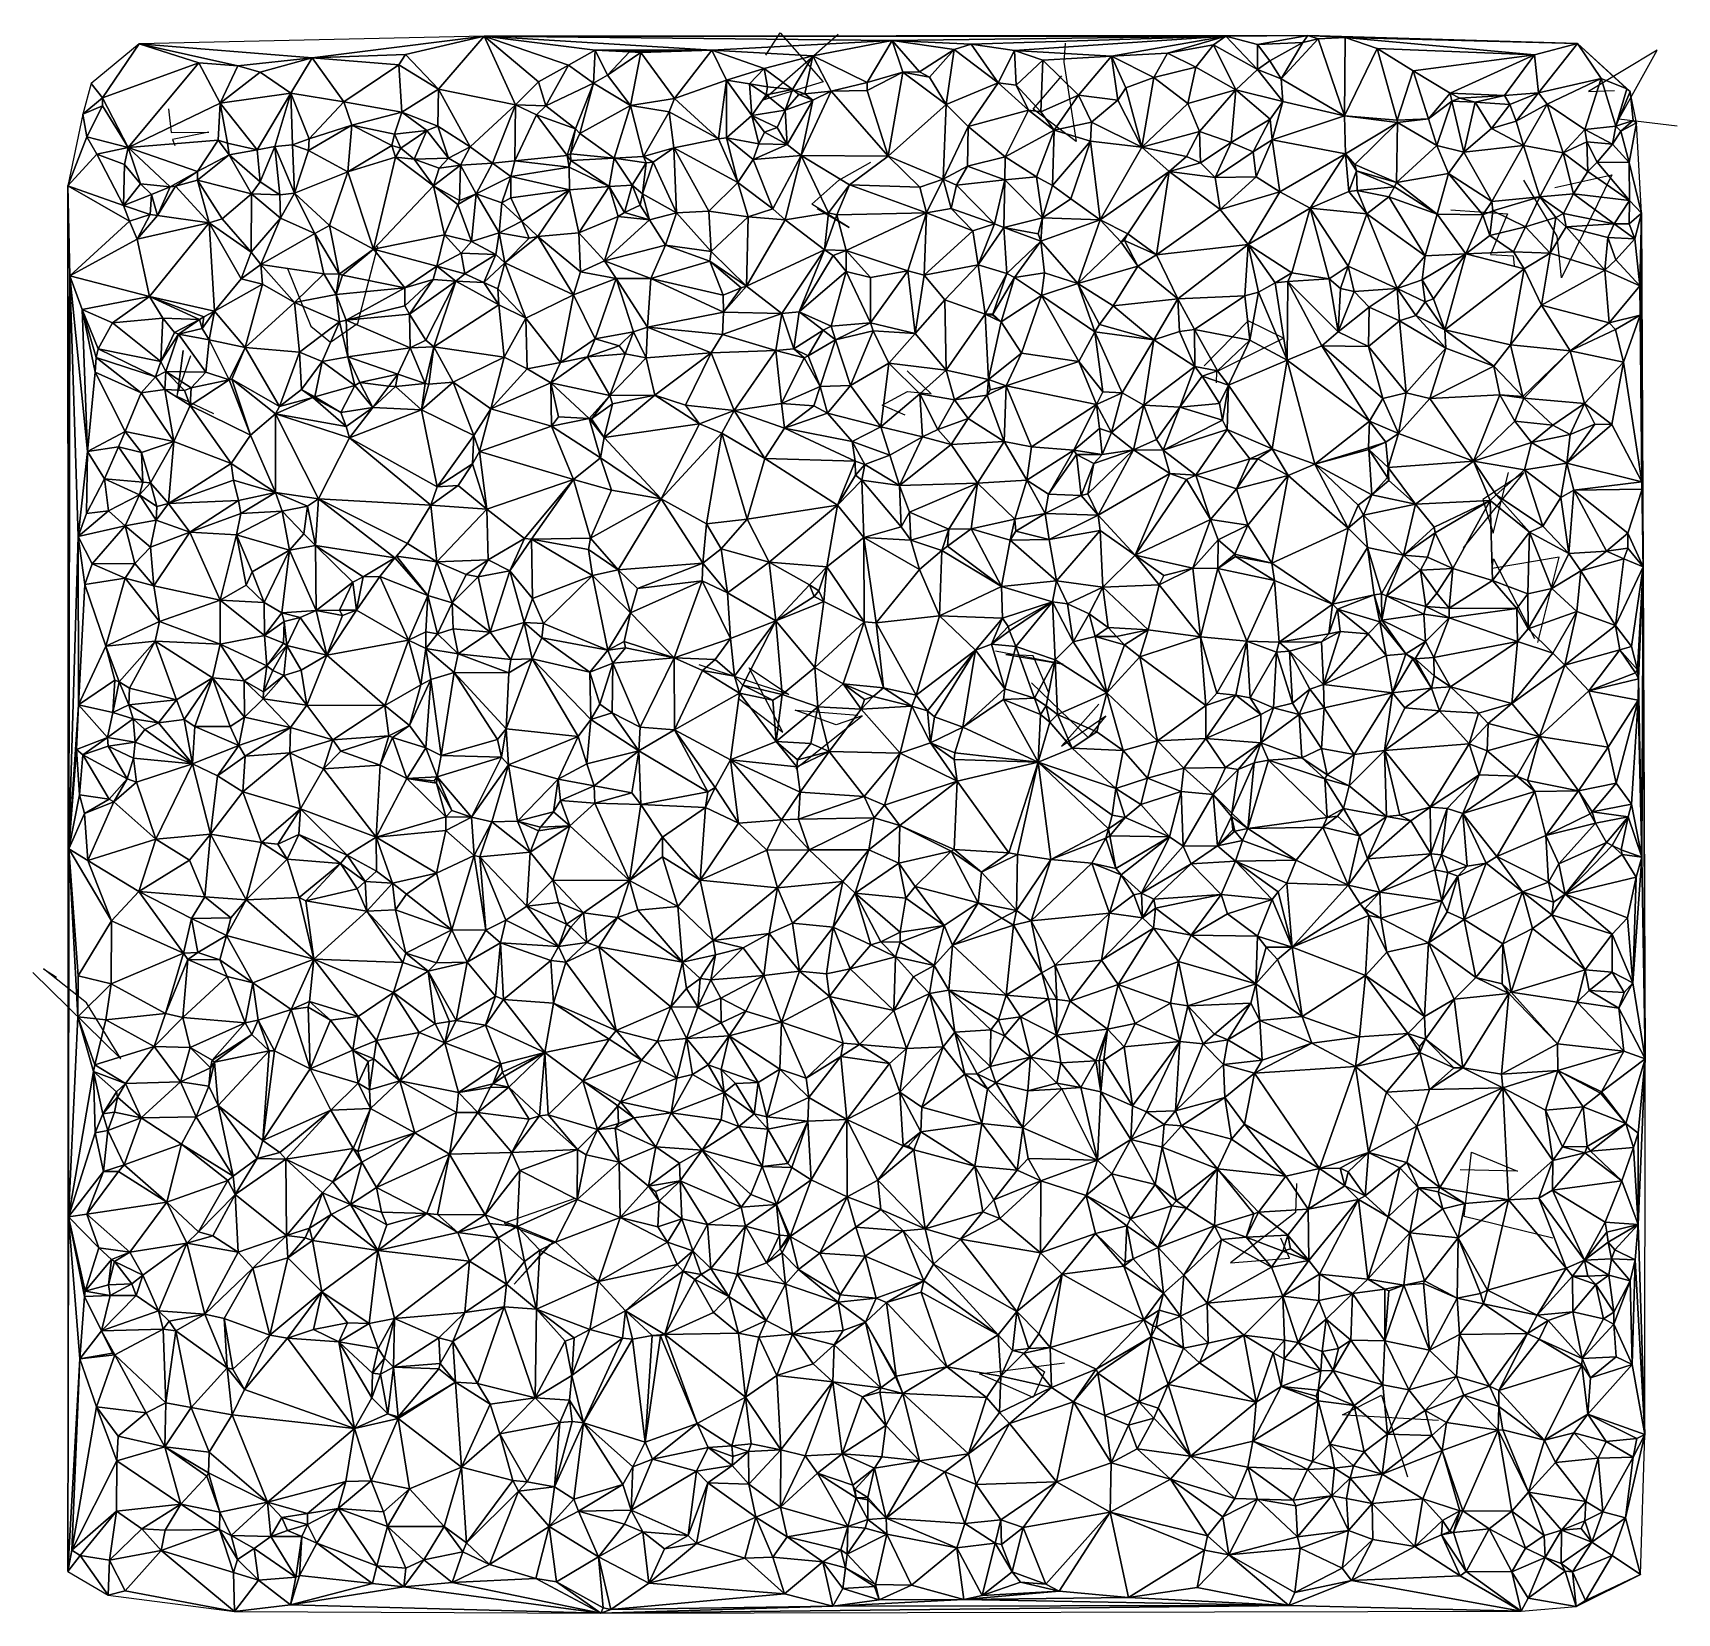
# Model space of a CAD drawing. Header units: metres. Extents: x -15.7 to 15.6, y -15 to 15.
import ezdxf

# ---------------------------------------------------------------- set-up
doc = ezdxf.new("R2010")
doc.units = ezdxf.units.M
doc.layers.add('CRACKS', color=1, linetype='Continuous')
doc.layers.add('STREET_MESH', color=7, linetype='Continuous')

msp = doc.modelspace()

# ---------------------------------------------------------------- linework, layer by layer
at = {"layer": 'CRACKS'}
for points in [[(-1.723, 14.618, 0.1), (-1.456, 15.039, 0.1), (-0.639, 14.112, 0.1), (-1.781, 13.758, 0.1), (-0.352, 15.014, 0.1)], [(3.967, 14.845, 0.1), (3.938, 14.486, 0.1), (4.174, 12.974, 0.1), (3.358, 13.592, 0.1), (3.903, 14.222, 0.1)], [(15.596, 13.268, 0.1), (14.491, 13.397, 0.1), (15.219, 14.712, 0.1), (13.912, 13.923, 0.1), (14.403, 13.942, 0.1)], [(-13.083, 13.597, 0.1), (-13.028, 13.147, 0.1), (-12.311, 13.152, 0.1), (-13.007, 13.014, 0.1), (-12.957, 12.898, 0.1)], [(-0.749, 11.704, 0.1), (-0.142, 11.341, 0.1), (-0.853, 11.785, 0.1), (-0.341, 12.241, 0.1), (0.273, 12.581, 0.1)], [(13.274, 12.099, 0.1), (14.357, 12.342, 0.1), (13.399, 10.382, 0.1), (13.318, 11.179, 0.1), (12.682, 12.24, 0.1)], [(11.295, 11.674, 0.1), (12.374, 11.602, 0.1), (12.047, 10.826, 0.1), (12.481, 10.803, 0.1), (12.499, 10.617, 0.1)], [(-10.819, 10.565, 0.1), (-10.377, 9.467, 0.1), (-9.998, 9.165, 0.1), (-9.481, 9.522, 0.1), (-9.1, 10.986, 0.1)], [(6.838, 8.387, 0.1), (6.846, 8.602, 0.1), (8.112, 9.237, 0.1), (7.44, 9.567, 0.1), (6.605, 8.71, 0.1)], [(-12.221, 7.799, 0.1), (-12.914, 8.129, 0.1), (-12.8, 9.003, 0.1), (-12.907, 8.185, 0.1), (-12.656, 8.907, 0.1)], [(0.92, 7.777, 0.1), (0.484, 7.968, 0.1), (0.966, 8.226, 0.1), (1.417, 8.182, 0.1), (0.958, 8.617, 0.1)], [(11.535, 5.257, 0.1), (12.68, 6.678, 0.1), (11.9, 6.173, 0.1), (12.099, 5.53, 0.1), (12.394, 6.685, 0.1)], [(12.948, 3.454, 0.1), (13.354, 5.077, 0.1), (12.081, 4.862, 0.1), (12.108, 5.047, 0.1), (12.887, 3.53, 0.1)], [(3.651, 2.496, 0.1), (3.356, 3.199, 0.1), (2.837, 3.227, 0.1), (3.925, 3.043, 0.1), (2.64, 3.292, 0.1)], [(-2.252, 2.399, 0.1), (-1.4, 1.751, 0.1), (-2.043, 2.975, 0.1), (-1.291, 2.469, 0.1), (-2.995, 3.034, 0.1)], [(4.605, 2.285, 0.1), (3.896, 1.485, 0.1), (4.739, 2.064, 0.1), (4.398, 1.651, 0.1), (3.325, 2.692, 0.1)], [(-1.154, 1.059, 0.1), (0.104, 2.059, 0.1), (-0.392, 1.893, 0.1), (-1.17, 2.17, 0.1), (0.024, 2.075, 0.1)], [(-15.658, -2.818, 0.1), (-13.984, -4.453, 0.1), (-14.636, -3.392, 0.1), (-15.454, -2.746, 0.1), (-15.206, -2.902, 0.1)], [(13.235, -7.864, 0.1), (11.548, -7.452, 0.1), (11.687, -6.228, 0.1), (12.565, -6.593, 0.1), (11.472, -6.567, 0.1)], [(8.362, -6.827, 0.1), (8.343, -7.377, 0.1), (7.108, -8.333, 0.1), (8.23, -8.245, 0.1), (8.065, -7.866, 0.1)], [(-5.355, -7.111, 0.1), (-6.702, -7.579, 0.1), (-5.776, -7.938, 0.1), (-6.507, -8.741, 0.1), (-5.833, -7.977, 0.1)], [(3.31, -10.226, 0.1), (3.573, -10.404, 0.1), (3.353, -10.889, 0.1), (2.334, -10.442, 0.1), (3.949, -10.233, 0.1)], [(11.058, -11.328, 0.1), (9.391, -11.231, 0.1), (9.234, -11.224, 0.1), (9.974, -10.847, 0.1), (10.474, -12.398, 0.1)]]:
    msp.add_polyline3d(points, dxfattribs=at)
at = {"layer": 'STREET_MESH'}
for points in [[(-14.332, 13.807), (-13.64, 14.834), (-14.55, 14.075)], [(-14.332, 13.807), (-12.501, 14.471), (-13.64, 14.834)], [(-13.64, 14.834), (-10.352, 14.565), (-7.08, 14.976)], [(-13.64, 14.834), (-11.762, 14.413), (-10.352, 14.565)], [(-12.501, 14.471), (-11.762, 14.413), (-13.64, 14.834)], [(-10.352, 14.565), (-8.574, 14.63), (-7.08, 14.976)], [(-8.574, 14.63), (-7.948, 13.967), (-7.08, 14.976)], [(-7.948, 13.967), (-6.484, 13.674), (-7.08, 14.976)], [(7.019, 14.979), (8.575, 14.988), (-7.08, 14.976)], [(0.676, 14.893), (7.019, 14.979), (-7.08, 14.976)], [(-2.755, 14.708), (0.676, 14.893), (-7.08, 14.976)], [(-5.474, 14.423), (-4.97, 14.712), (-7.08, 14.976)], [(-4.97, 14.712), (-2.755, 14.708), (-7.08, 14.976)], [(-6.048, 14.108), (-5.474, 14.423), (-7.08, 14.976)], [(-6.484, 13.674), (-6.048, 14.108), (-7.08, 14.976)], [(-5.003, 14.084), (-4.97, 14.712), (-5.474, 14.423)], [(-4.97, 14.712), (-5.003, 14.084), (-4.734, 14.238)], [(-4.97, 14.712), (-4.734, 14.238), (-4.319, 14.681)], [(-4.97, 14.712), (-4.319, 14.681), (-2.755, 14.708)], [(-2.755, 14.708), (-4.319, 14.681), (-4.104, 14.666)], [(-3.464, 13.794), (-2.755, 14.708), (-4.104, 14.666)], [(-2.755, 14.708), (-3.464, 13.794), (-2.474, 14.141)], [(0.676, 14.893), (-2.755, 14.708), (-0.831, 14.603)], [(-2.755, 14.708), (-1.76, 14.364), (-0.831, 14.603)], [(-1.76, 14.364), (-2.755, 14.708), (-2.474, 14.141)], [(0.199, 14.094), (0.676, 14.893), (-0.831, 14.603)], [(0.676, 14.893), (0.199, 14.094), (0.878, 14.295)], [(2.176, 14.828), (7.019, 14.979), (0.676, 14.893)], [(1.197, 14.297), (0.676, 14.893), (0.878, 14.295)], [(1.854, 14.725), (2.176, 14.828), (0.676, 14.893)], [(1.197, 14.297), (1.854, 14.725), (0.676, 14.893)], [(1.854, 14.725), (1.197, 14.297), (1.385, 14.197)], [(1.702, 13.678), (1.854, 14.725), (1.385, 14.197)], [(1.854, 14.725), (1.702, 13.678), (2.688, 14.092)], [(1.854, 14.725), (2.688, 14.092), (2.176, 14.828)], [(2.999, 14.707), (7.019, 14.979), (2.176, 14.828)], [(2.688, 14.092), (2.999, 14.707), (2.176, 14.828)], [(3.033, 14.047), (2.999, 14.707), (2.688, 14.092)], [(4.843, 14.594), (7.019, 14.979), (2.999, 14.707)], [(2.999, 14.707), (3.033, 14.047), (3.538, 14.524)], [(4.843, 14.594), (2.999, 14.707), (3.538, 14.524)], [(7.019, 14.979), (4.843, 14.594), (5.907, 14.656)], [(6.782, 14.811), (7.019, 14.979), (5.907, 14.656)], [(6.446, 14.386), (6.782, 14.811), (5.907, 14.656)], [(6.782, 14.811), (6.446, 14.386), (7.211, 13.955)], [(7.019, 14.979), (6.782, 14.811), (7.62, 14.344)], [(7.62, 14.344), (6.782, 14.811), (7.211, 13.955)], [(7.019, 14.979), (7.617, 14.821), (8.575, 14.988)], [(7.617, 14.821), (7.019, 14.979), (7.62, 14.344)], [(8.575, 14.988), (7.617, 14.821), (8.48, 14.856)], [(7.617, 14.821), (7.853, 14.508), (8.48, 14.856)], [(7.617, 14.821), (7.62, 14.344), (7.853, 14.508)], [(7.853, 14.508), (8.067, 14.165), (8.48, 14.856)], [(8.067, 14.165), (8.77, 14.927), (8.48, 14.856)], [(8.77, 14.927), (8.067, 14.165), (9.271, 13.462)], [(8.77, 14.927), (8.575, 14.988), (8.48, 14.856)], [(8.575, 14.988), (9.286, 14.953), (13.701, 14.835)], [(8.77, 14.927), (9.286, 14.953), (8.575, 14.988)], [(9.286, 14.953), (8.77, 14.927), (9.271, 13.462)], [(9.286, 14.953), (9.271, 13.462), (9.897, 14.742)], [(9.271, 13.462), (10.277, 13.379), (9.897, 14.742)], [(12.882, 14.623), (9.286, 14.953), (9.897, 14.742)], [(9.286, 14.953), (12.882, 14.623), (13.701, 14.835)], [(10.277, 13.379), (10.58, 14.318), (9.897, 14.742)], [(10.58, 14.318), (12.882, 14.623), (9.897, 14.742)], [(12.882, 14.623), (12.958, 13.903), (13.701, 14.835)], [(13.701, 14.835), (12.958, 13.903), (14.151, 14.171)], [(13.701, 14.835), (14.639, 13.977), (14.702, 13.927)], [(14.639, 13.977), (13.701, 14.835), (14.151, 14.171)], [(-13.844, 12.862), (-12.501, 14.471), (-14.332, 13.807)], [(-12.501, 14.471), (-13.844, 12.862), (-12.099, 13.702)], [(-11.762, 14.413), (-12.501, 14.471), (-12.099, 13.702)], [(-11.336, 14.292), (-11.762, 14.413), (-12.099, 13.702)], [(-11.762, 14.413), (-11.336, 14.292), (-10.352, 14.565)], [(-11.336, 14.292), (-10.753, 13.897), (-10.352, 14.565)], [(-10.753, 13.897), (-9.75, 13.729), (-10.352, 14.565)], [(-8.699, 14.433), (-8.574, 14.63), (-10.352, 14.565)], [(-9.75, 13.729), (-8.699, 14.433), (-10.352, 14.565)], [(-9.75, 13.729), (-8.646, 13.53), (-8.699, 14.433)], [(-7.948, 13.967), (-8.574, 14.63), (-8.699, 14.433)], [(-8.646, 13.53), (-7.948, 13.967), (-8.699, 14.433)], [(-6.048, 14.108), (-5.91, 13.652), (-5.474, 14.423)], [(-5.91, 13.652), (-5.003, 14.084), (-5.474, 14.423)], [(-4.319, 14.681), (-4.734, 14.238), (-4.104, 14.666)], [(-4.734, 14.238), (-4.297, 13.661), (-4.104, 14.666)], [(-4.297, 13.661), (-3.464, 13.794), (-4.104, 14.666)], [(-1.76, 14.364), (-1.221, 13.966), (-0.831, 14.603)], [(-1.221, 13.966), (-0.984, 13.879), (-0.831, 14.603)], [(-0.984, 13.879), (-0.487, 13.933), (-0.831, 14.603)], [(-0.487, 13.933), (0.199, 14.094), (-0.831, 14.603)], [(3.033, 14.047), (3.501, 13.538), (3.538, 14.524)], [(3.501, 13.538), (4.218, 13.859), (3.538, 14.524)], [(4.218, 13.859), (4.843, 14.594), (3.538, 14.524)], [(4.966, 13.759), (4.843, 14.594), (4.218, 13.859)], [(4.843, 14.594), (5.65, 14.189), (5.907, 14.656)], [(5.119, 13.994), (4.843, 14.594), (4.966, 13.759)], [(5.119, 13.994), (5.65, 14.189), (4.843, 14.594)], [(5.65, 14.189), (6.446, 14.386), (5.907, 14.656)], [(5.65, 14.189), (6.293, 13.695), (6.446, 14.386)], [(6.446, 14.386), (6.293, 13.695), (7.211, 13.955)], [(7.62, 14.344), (8.067, 14.165), (7.853, 14.508)], [(12.882, 14.623), (10.58, 14.318), (11.28, 13.892)], [(12.317, 13.848), (12.882, 14.623), (11.28, 13.892)], [(12.882, 14.623), (12.317, 13.848), (12.958, 13.903)], [(-14.708, 13.494), (-14.332, 13.807), (-14.55, 14.075)], [(-10.753, 13.897), (-11.336, 14.292), (-12.099, 13.702)], [(-5.91, 13.652), (-6.048, 14.108), (-6.484, 13.674)], [(-5.003, 14.084), (-5.91, 13.652), (-5.341, 13.216)], [(-5.263, 13.127), (-5.003, 14.084), (-5.341, 13.216)], [(-5.263, 13.127), (-4.297, 13.661), (-5.003, 14.084)], [(-5.003, 14.084), (-4.297, 13.661), (-4.734, 14.238)], [(-3.464, 13.794), (-2.624, 13.029), (-2.474, 14.141)], [(-2.624, 13.029), (-2.472, 13.046), (-2.474, 14.141)], [(-2.038, 14.072), (-1.76, 14.364), (-2.474, 14.141)], [(-1.989, 13.468), (-2.038, 14.072), (-2.474, 14.141)], [(-2.472, 13.046), (-1.989, 13.468), (-2.474, 14.141)], [(-2.038, 14.072), (-1.696, 14.012), (-1.76, 14.364)], [(-1.718, 13.862), (-2.038, 14.072), (-1.989, 13.468)], [(-1.718, 13.862), (-1.696, 14.012), (-2.038, 14.072)], [(-1.696, 14.012), (-1.221, 13.966), (-1.76, 14.364)], [(0.199, 14.094), (-0.487, 13.933), (0.198, 13.942)], [(0.198, 13.942), (0.599, 12.699), (0.878, 14.295)], [(0.199, 14.094), (0.198, 13.942), (0.878, 14.295)], [(0.599, 12.699), (1.702, 13.678), (0.878, 14.295)], [(1.385, 14.197), (1.197, 14.297), (0.878, 14.295)], [(1.702, 13.678), (1.385, 14.197), (0.878, 14.295)], [(2.688, 14.092), (1.702, 13.678), (2.12, 13.261)], [(3.266, 13.569), (2.688, 14.092), (2.12, 13.261)], [(3.033, 14.047), (2.688, 14.092), (3.266, 13.569)], [(5.65, 14.189), (5.119, 13.994), (5.423, 12.871)], [(6.293, 13.695), (5.65, 14.189), (5.423, 12.871)], [(7.62, 14.344), (7.211, 13.955), (8.101, 13.736)], [(8.067, 14.165), (7.62, 14.344), (8.101, 13.736)], [(8.067, 14.165), (8.101, 13.736), (9.271, 13.462)], [(10.58, 14.318), (10.277, 13.379), (10.871, 13.405)], [(11.28, 13.892), (10.58, 14.318), (10.871, 13.405)], [(12.958, 13.903), (13.125, 13.682), (14.151, 14.171)], [(13.125, 13.682), (13.842, 13.203), (14.151, 14.171)], [(13.842, 13.203), (14.433, 13.27), (14.151, 14.171)], [(14.433, 13.27), (14.639, 13.977), (14.151, 14.171)], [(-14.336, 13.654), (-14.332, 13.807), (-14.708, 13.494)], [(-13.844, 12.862), (-14.332, 13.807), (-14.336, 13.654)], [(-11.393, 12.816), (-10.753, 13.897), (-12.099, 13.702)], [(-11.393, 12.816), (-11.06, 12.881), (-10.753, 13.897)], [(-10.753, 13.897), (-11.06, 12.881), (-10.724, 12.91)], [(-10.405, 13.029), (-10.753, 13.897), (-10.724, 12.91)], [(-10.405, 13.029), (-9.75, 13.729), (-10.753, 13.897)], [(-8.646, 13.53), (-7.963, 13.269), (-7.948, 13.967)], [(-7.963, 13.269), (-7.348, 12.875), (-7.948, 13.967)], [(-7.348, 12.875), (-6.484, 13.674), (-7.948, 13.967)], [(-3.464, 13.794), (-4.297, 13.661), (-3.566, 13.538)], [(-2.624, 13.029), (-3.464, 13.794), (-3.566, 13.538)], [(-1.358, 13.568), (-1.718, 13.862), (-1.989, 13.468)], [(-1.221, 13.966), (-1.696, 14.012), (-1.718, 13.862)], [(-1.358, 13.568), (-1.221, 13.966), (-1.718, 13.862)], [(-1.221, 13.966), (-1.358, 13.568), (-1.099, 13.868)], [(-1.358, 13.568), (-0.834, 13.764), (-1.099, 13.868)], [(-0.834, 13.764), (-1.358, 13.568), (-1.322, 12.92)], [(-0.834, 13.764), (-1.322, 12.92), (-1.054, 12.71)], [(-0.984, 13.879), (-1.221, 13.966), (-1.099, 13.868)], [(-0.834, 13.764), (-0.984, 13.879), (-1.099, 13.868)], [(0.599, 12.699), (-0.487, 13.933), (-1.054, 12.71)], [(-0.487, 13.933), (-0.834, 13.764), (-1.054, 12.71)], [(-0.834, 13.764), (-0.487, 13.933), (-0.984, 13.879)], [(0.198, 13.942), (-0.487, 13.933), (0.599, 12.699)], [(3.501, 13.538), (3.033, 14.047), (3.266, 13.569)], [(3.501, 13.538), (3.755, 13.191), (4.218, 13.859)], [(3.755, 13.191), (4.464, 13.344), (4.218, 13.859)], [(4.464, 13.344), (4.966, 13.759), (4.218, 13.859)], [(4.966, 13.759), (4.464, 13.344), (5.423, 12.871)], [(5.119, 13.994), (4.966, 13.759), (5.423, 12.871)], [(7.211, 13.955), (6.293, 13.695), (6.519, 13.165)], [(7.122, 12.956), (7.211, 13.955), (6.519, 13.165)], [(7.211, 13.955), (7.122, 12.956), (7.861, 13.4)], [(8.101, 13.736), (7.211, 13.955), (7.861, 13.4)], [(11.314, 13.742), (11.28, 13.892), (10.871, 13.405)], [(11.468, 13.796), (12.317, 13.848), (11.28, 13.892)], [(11.314, 13.742), (11.468, 13.796), (11.28, 13.892)], [(11.755, 13.726), (11.468, 13.796), (11.314, 13.742)], [(12.317, 13.848), (11.468, 13.796), (11.755, 13.726)], [(12.317, 13.848), (11.755, 13.726), (12.417, 13.676)], [(12.317, 13.848), (12.417, 13.676), (12.958, 13.903)], [(12.417, 13.676), (12.534, 13.363), (12.958, 13.903)], [(12.534, 13.363), (13.125, 13.682), (12.958, 13.903)], [(14.639, 13.977), (14.433, 13.27), (14.702, 13.927)], [(14.433, 13.27), (14.763, 13.372), (14.702, 13.927)], [(14.763, 13.372), (14.825, 13.329), (14.702, 13.927)], [(-14.632, 13.062), (-14.708, 13.494), (-14.996, 12.134)], [(-14.632, 13.062), (-14.336, 13.654), (-14.708, 13.494)], [(-14.632, 13.062), (-13.844, 12.862), (-14.336, 13.654)], [(-13.844, 12.862), (-12.133, 13.003), (-12.099, 13.702)], [(-12.133, 13.003), (-11.961, 12.941), (-12.099, 13.702)], [(-11.961, 12.941), (-11.393, 12.816), (-12.099, 13.702)], [(-9.75, 13.729), (-10.405, 13.029), (-9.593, 13.286)], [(-8.646, 13.53), (-9.75, 13.729), (-9.593, 13.286)], [(-8.785, 13.116), (-8.646, 13.53), (-9.593, 13.286)], [(-8.646, 13.53), (-8.785, 13.116), (-8.169, 13.186)], [(-7.963, 13.269), (-8.646, 13.53), (-8.169, 13.186)], [(-6.484, 13.674), (-7.348, 12.875), (-6.921, 12.561)], [(-6.484, 13.674), (-6.921, 12.561), (-6.496, 12.606)], [(-6.088, 13.485), (-6.484, 13.674), (-6.496, 12.606)], [(-5.5, 12.711), (-6.088, 13.485), (-6.496, 12.606)], [(-6.088, 13.485), (-5.91, 13.652), (-6.484, 13.674)], [(-5.91, 13.652), (-6.088, 13.485), (-5.341, 13.216)], [(-6.088, 13.485), (-5.5, 12.711), (-5.341, 13.216)], [(-4.297, 13.661), (-5.263, 13.127), (-4.609, 12.657)], [(-4.049, 12.689), (-4.297, 13.661), (-4.609, 12.657)], [(-4.297, 13.661), (-4.049, 12.689), (-3.566, 13.538)], [(-4.049, 12.689), (-3.477, 12.856), (-3.566, 13.538)], [(-3.477, 12.856), (-2.624, 13.029), (-3.566, 13.538)], [(-1.989, 13.468), (-2.472, 13.046), (-1.859, 12.931)], [(-1.358, 13.568), (-1.989, 13.468), (-1.508, 13.239)], [(-1.989, 13.468), (-1.75, 13.154), (-1.508, 13.239)], [(-1.75, 13.154), (-1.989, 13.468), (-1.859, 12.931)], [(-1.322, 12.92), (-1.358, 13.568), (-1.508, 13.239)], [(1.647, 12.26), (1.702, 13.678), (0.599, 12.699)], [(1.702, 13.678), (1.647, 12.26), (2.12, 13.261)], [(2.822, 12.687), (3.266, 13.569), (2.12, 13.261)], [(2.822, 12.687), (3.755, 13.191), (3.266, 13.569)], [(3.755, 13.191), (3.501, 13.538), (3.266, 13.569)], [(6.293, 13.695), (5.423, 12.871), (6.519, 13.165)], [(7.896, 13.006), (8.101, 13.736), (7.861, 13.4)], [(8.101, 13.736), (7.896, 13.006), (9.271, 13.462)], [(9.271, 13.462), (7.896, 13.006), (9.29, 12.744)], [(10.28, 13.336), (9.271, 13.462), (9.29, 12.744)], [(10.28, 13.336), (10.277, 13.379), (9.271, 13.462)], [(11.028, 12.897), (11.314, 13.742), (10.871, 13.405)], [(11.028, 12.897), (11.541, 12.77), (11.314, 13.742)], [(11.541, 12.77), (11.755, 13.726), (11.314, 13.742)], [(11.755, 13.726), (11.541, 12.77), (12.069, 13.223)], [(12.417, 13.676), (11.755, 13.726), (12.069, 13.223)], [(12.534, 13.363), (12.417, 13.676), (12.069, 13.223)], [(13.125, 13.682), (12.534, 13.363), (12.673, 12.898)], [(13.427, 12.76), (13.125, 13.682), (12.673, 12.898)], [(13.125, 13.682), (13.427, 12.76), (13.842, 13.203)], [(-10.405, 13.029), (-10.418, 12.807), (-9.593, 13.286)], [(-10.418, 12.807), (-9.669, 12.402), (-9.593, 13.286)], [(-9.593, 13.286), (-9.669, 12.402), (-8.833, 12.899)], [(-8.785, 13.116), (-9.593, 13.286), (-8.833, 12.899)], [(-8.785, 13.116), (-8.662, 12.849), (-8.169, 13.186)], [(-8.662, 12.849), (-8.41, 12.643), (-8.169, 13.186)], [(-8.41, 12.643), (-7.76, 12.658), (-8.169, 13.186)], [(-7.76, 12.658), (-7.963, 13.269), (-8.169, 13.186)], [(-7.348, 12.875), (-7.963, 13.269), (-7.76, 12.658)], [(-5.5, 12.711), (-5.44, 12.739), (-5.341, 13.216)], [(-5.44, 12.739), (-5.263, 13.127), (-5.341, 13.216)], [(-5.263, 13.127), (-5.44, 12.739), (-4.609, 12.657)], [(-1.322, 12.92), (-1.75, 13.154), (-1.859, 12.931)], [(-1.75, 13.154), (-1.322, 12.92), (-1.508, 13.239)], [(1.647, 12.26), (2.108, 12.504), (2.12, 13.261)], [(2.108, 12.504), (2.822, 12.687), (2.12, 13.261)], [(3.755, 13.191), (2.822, 12.687), (3.418, 12.303)], [(3.722, 12.137), (3.755, 13.191), (3.418, 12.303)], [(3.755, 13.191), (3.722, 12.137), (4.447, 12.984)], [(4.464, 13.344), (3.755, 13.191), (4.447, 12.984)], [(4.464, 13.344), (4.447, 12.984), (5.423, 12.871)], [(5.423, 12.871), (6.268, 12.69), (6.519, 13.165)], [(6.268, 12.69), (6.538, 12.569), (6.519, 13.165)], [(6.538, 12.569), (7.122, 12.956), (6.519, 13.165)], [(7.122, 12.956), (7.54, 12.782), (7.861, 13.4)], [(7.54, 12.782), (7.896, 13.006), (7.861, 13.4)], [(9.473, 12.541), (10.28, 13.336), (9.29, 12.744)], [(9.473, 12.541), (10.259, 12.198), (10.28, 13.336)], [(10.259, 12.198), (11.028, 12.897), (10.28, 13.336)], [(10.277, 13.379), (10.28, 13.336), (10.871, 13.405)], [(10.28, 13.336), (11.028, 12.897), (10.871, 13.405)], [(11.541, 12.77), (12.673, 12.898), (12.069, 13.223)], [(12.673, 12.898), (12.534, 13.363), (12.069, 13.223)], [(13.427, 12.76), (13.879, 12.97), (13.842, 13.203)], [(13.842, 13.203), (14.369, 12.928), (14.433, 13.27)], [(13.842, 13.203), (13.879, 12.97), (14.369, 12.928)], [(14.369, 12.928), (14.523, 13.172), (14.433, 13.27)], [(14.523, 13.172), (14.369, 12.928), (14.686, 12.574)], [(14.523, 13.172), (14.763, 13.372), (14.433, 13.27)], [(14.763, 13.372), (14.523, 13.172), (14.825, 13.329)], [(14.523, 13.172), (14.686, 12.574), (14.825, 13.329)], [(14.825, 13.329), (14.686, 12.574), (14.922, 11.616)], [(-14.445, 12.737), (-14.632, 13.062), (-14.996, 12.134)], [(-13.844, 12.862), (-14.632, 13.062), (-14.445, 12.737)], [(-13.914, 12.538), (-13.844, 12.862), (-14.445, 12.737)], [(-13.914, 12.538), (-13.614, 12.169), (-13.844, 12.862)], [(-12.53, 12.406), (-12.133, 13.003), (-13.844, 12.862)], [(-13.048, 12.117), (-12.53, 12.406), (-13.844, 12.862)], [(-13.614, 12.169), (-13.048, 12.117), (-13.844, 12.862)], [(-12.133, 13.003), (-12.53, 12.406), (-11.927, 12.72)], [(-11.961, 12.941), (-12.133, 13.003), (-11.927, 12.72)], [(-11.961, 12.941), (-11.927, 12.72), (-11.393, 12.816)], [(-11.927, 12.72), (-11.335, 12.206), (-11.393, 12.816)], [(-11.335, 12.206), (-11.06, 12.881), (-11.393, 12.816)], [(-11.335, 12.206), (-10.962, 11.964), (-11.06, 12.881)], [(-11.06, 12.881), (-10.686, 11.996), (-10.724, 12.91)], [(-11.06, 12.881), (-10.962, 11.964), (-10.686, 11.996)], [(-10.418, 12.807), (-10.405, 13.029), (-10.724, 12.91)], [(-10.686, 11.996), (-10.418, 12.807), (-10.724, 12.91)], [(-9.669, 12.402), (-8.763, 12.68), (-8.833, 12.899)], [(-8.662, 12.849), (-8.785, 13.116), (-8.833, 12.899)], [(-8.763, 12.68), (-8.662, 12.849), (-8.833, 12.899)], [(-8.662, 12.849), (-8.763, 12.68), (-8.41, 12.643)], [(-7.348, 12.875), (-7.76, 12.658), (-7.53, 12.528)], [(-7.348, 12.875), (-7.53, 12.528), (-6.921, 12.561)], [(-3.477, 12.856), (-4.049, 12.689), (-3.87, 12.581)], [(-3.426, 11.619), (-3.477, 12.856), (-3.87, 12.581)], [(-2.624, 13.029), (-3.477, 12.856), (-2.255, 12.196)], [(-3.477, 12.856), (-3.426, 11.619), (-2.808, 11.652)], [(-3.477, 12.856), (-2.808, 11.652), (-2.255, 12.196)], [(-2.472, 13.046), (-2.624, 13.029), (-2.255, 12.196)], [(-2.472, 13.046), (-1.968, 12.632), (-1.859, 12.931)], [(-1.968, 12.632), (-2.472, 13.046), (-2.255, 12.196)], [(-1.968, 12.632), (-1.322, 12.92), (-1.859, 12.931)], [(-1.322, 12.92), (-1.968, 12.632), (-1.054, 12.71)], [(4.447, 12.984), (3.722, 12.137), (4.073, 11.888)], [(4.628, 11.488), (4.447, 12.984), (4.073, 11.888)], [(4.447, 12.984), (4.628, 11.488), (5.423, 12.871)], [(4.628, 11.488), (5.942, 12.407), (5.423, 12.871)], [(5.942, 12.407), (6.268, 12.69), (5.423, 12.871)], [(7.122, 12.956), (6.538, 12.569), (6.815, 12.29)], [(7.54, 12.782), (7.122, 12.956), (6.815, 12.29)], [(7.54, 12.782), (7.594, 12.304), (7.896, 13.006)], [(7.594, 12.304), (8.045, 12.019), (7.896, 13.006)], [(7.896, 13.006), (8.045, 12.019), (9.29, 12.744)], [(11.028, 12.897), (10.259, 12.198), (11.249, 12.369)], [(11.541, 12.77), (11.028, 12.897), (11.249, 12.369)], [(11.541, 12.77), (12.076, 11.836), (12.673, 12.898)], [(12.673, 12.898), (12.076, 11.836), (12.986, 11.922)], [(13.427, 12.76), (12.673, 12.898), (12.986, 11.922)], [(13.879, 12.97), (13.427, 12.76), (13.9, 12.403)], [(13.879, 12.97), (13.9, 12.403), (14.075, 12.585)], [(14.369, 12.928), (13.879, 12.97), (14.075, 12.585)], [(14.686, 12.574), (14.369, 12.928), (14.075, 12.585)], [(-13.937, 11.759), (-14.445, 12.737), (-14.996, 12.134)], [(-13.937, 11.759), (-13.914, 12.538), (-14.445, 12.737)], [(-13.614, 12.169), (-13.914, 12.538), (-13.937, 11.759)], [(-12.53, 12.406), (-12.526, 12.239), (-11.927, 12.72)], [(-11.927, 12.72), (-12.526, 12.239), (-11.505, 11.98)], [(-11.335, 12.206), (-11.927, 12.72), (-11.505, 11.98)], [(-9.669, 12.402), (-10.418, 12.807), (-10.686, 11.996)], [(-8.763, 12.68), (-9.669, 12.402), (-9.183, 10.931)], [(-8.044, 12.131), (-8.763, 12.68), (-9.183, 10.931)], [(-8.41, 12.643), (-8.763, 12.68), (-8.044, 12.131)], [(-7.76, 12.658), (-8.41, 12.643), (-7.933, 12.47)], [(-8.41, 12.643), (-8.044, 12.131), (-7.933, 12.47)], [(-7.53, 12.528), (-8.044, 12.131), (-7.551, 11.856)], [(-8.044, 12.131), (-7.53, 12.528), (-7.933, 12.47)], [(-7.53, 12.528), (-7.76, 12.658), (-7.933, 12.47)], [(-7.229, 11.978), (-7.53, 12.528), (-7.551, 11.856)], [(-7.53, 12.528), (-7.229, 11.978), (-6.921, 12.561)], [(-7.229, 11.978), (-6.576, 12.31), (-6.921, 12.561)], [(-6.921, 12.561), (-6.576, 12.31), (-6.496, 12.606)], [(-6.576, 12.31), (-5.464, 12.487), (-6.496, 12.606)], [(-5.464, 12.487), (-5.5, 12.711), (-6.496, 12.606)], [(-5.43, 12.615), (-5.44, 12.739), (-5.5, 12.711)], [(-5.464, 12.487), (-5.43, 12.615), (-5.5, 12.711)], [(-5.43, 12.615), (-5.464, 12.487), (-4.703, 12.122)], [(-5.44, 12.739), (-5.43, 12.615), (-4.609, 12.657)], [(-5.43, 12.615), (-4.703, 12.122), (-4.609, 12.657)], [(-4.703, 12.122), (-4.264, 12.148), (-4.609, 12.657)], [(-3.998, 12.569), (-4.049, 12.689), (-4.609, 12.657)], [(-4.264, 12.148), (-3.998, 12.569), (-4.609, 12.657)], [(-4.068, 11.982), (-3.998, 12.569), (-4.264, 12.148)], [(-4.068, 11.982), (-3.426, 11.619), (-3.87, 12.581)], [(-3.998, 12.569), (-4.068, 11.982), (-3.87, 12.581)], [(-4.049, 12.689), (-3.998, 12.569), (-3.87, 12.581)], [(-1.595, 11.694), (-1.968, 12.632), (-2.255, 12.196)], [(-1.968, 12.632), (-1.595, 11.694), (-1.054, 12.71)], [(-1.595, 11.694), (-1.36, 11.484), (-1.054, 12.71)], [(-1.36, 11.484), (-0.536, 11.618), (-1.054, 12.71)], [(0.599, 12.699), (-1.054, 12.71), (-0.137, 12.152)], [(-1.054, 12.71), (-0.536, 11.618), (-0.137, 12.152)], [(1.203, 12.11), (0.599, 12.699), (-0.137, 12.152)], [(1.203, 12.11), (1.647, 12.26), (0.599, 12.699)], [(1.898, 12.144), (2.108, 12.504), (1.647, 12.26)], [(1.898, 12.144), (2.816, 12.246), (2.108, 12.504)], [(2.816, 12.246), (2.822, 12.687), (2.108, 12.504)], [(2.822, 12.687), (2.816, 12.246), (3.418, 12.303)], [(6.538, 12.569), (6.268, 12.69), (5.942, 12.407)], [(6.815, 12.29), (6.538, 12.569), (5.942, 12.407)], [(7.594, 12.304), (7.54, 12.782), (6.815, 12.29)], [(8.045, 12.019), (8.618, 11.708), (9.29, 12.744)], [(8.618, 11.708), (9.353, 12.024), (9.29, 12.744)], [(9.502, 12.419), (9.473, 12.541), (9.29, 12.744)], [(9.353, 12.024), (9.502, 12.419), (9.29, 12.744)], [(9.502, 12.419), (10.259, 12.198), (9.473, 12.541)], [(12.076, 11.836), (11.541, 12.77), (11.249, 12.369)], [(13.625, 11.982), (13.427, 12.76), (12.986, 11.922)], [(13.427, 12.76), (13.625, 11.982), (13.9, 12.403)], [(13.9, 12.403), (14.688, 11.856), (14.075, 12.585)], [(14.688, 11.856), (14.686, 12.574), (14.075, 12.585)], [(14.686, 12.574), (14.688, 11.856), (14.922, 11.616)], [(-13.048, 12.117), (-12.944, 12.128), (-12.53, 12.406)], [(-12.944, 12.128), (-12.526, 12.239), (-12.53, 12.406)], [(-12.526, 12.239), (-12.944, 12.128), (-12.304, 11.428)], [(-12.059, 11.509), (-12.526, 12.239), (-12.304, 11.428)], [(-12.526, 12.239), (-12.059, 11.509), (-11.505, 11.98)], [(-10.962, 11.964), (-11.335, 12.206), (-11.505, 11.98)], [(-9.669, 12.402), (-10.686, 11.996), (-10.022, 11.379)], [(-9.183, 10.931), (-9.669, 12.402), (-10.022, 11.379)], [(-7.229, 11.978), (-6.743, 11.809), (-6.576, 12.31)], [(-6.743, 11.809), (-6.576, 11.906), (-6.576, 12.31)], [(-5.464, 12.487), (-6.576, 12.31), (-5.458, 12.055)], [(-6.576, 12.31), (-6.576, 11.906), (-5.458, 12.055)], [(-4.703, 12.122), (-5.464, 12.487), (-5.458, 12.055)], [(-2.808, 11.652), (-2.062, 11.545), (-2.255, 12.196)], [(-2.062, 11.545), (-1.595, 11.694), (-2.255, 12.196)], [(1.203, 12.11), (1.325, 11.618), (1.647, 12.26)], [(1.647, 12.26), (1.325, 11.618), (1.8, 11.704)], [(1.898, 12.144), (1.647, 12.26), (1.8, 11.704)], [(2.618, 11.409), (2.816, 12.246), (1.898, 12.144)], [(2.618, 11.409), (2.8, 11.341), (2.816, 12.246)], [(2.816, 12.246), (2.8, 11.341), (3.535, 11.526)], [(3.418, 12.303), (2.816, 12.246), (3.535, 11.526)], [(3.722, 12.137), (3.418, 12.303), (3.535, 11.526)], [(5.942, 12.407), (4.628, 11.488), (5.153, 11.218)], [(5.942, 12.407), (5.153, 11.218), (5.698, 10.82)], [(6.913, 11.681), (5.942, 12.407), (5.698, 10.82)], [(6.815, 12.29), (5.942, 12.407), (6.913, 11.681)], [(7.594, 12.304), (6.815, 12.29), (6.913, 11.681)], [(8.045, 12.019), (7.594, 12.304), (6.913, 11.681)], [(9.502, 12.419), (9.353, 12.024), (9.515, 12.047)], [(10.259, 12.198), (9.502, 12.419), (10.223, 12.112)], [(9.502, 12.419), (9.515, 12.047), (10.223, 12.112)], [(10.259, 12.198), (10.223, 12.112), (11.032, 11.592)], [(10.259, 12.198), (11.032, 11.592), (11.249, 12.369)], [(11.032, 11.592), (11.901, 11.582), (11.249, 12.369)], [(11.901, 11.582), (12.076, 11.836), (11.249, 12.369)], [(13.625, 11.982), (14.688, 11.856), (13.9, 12.403)], [(-14.995, -14.195), (-14.981, -7.46), (-14.996, 12.134)], [(-14.955, 10.424), (-13.823, 11.459), (-14.996, 12.134)], [(-13.823, 11.459), (-13.937, 11.759), (-14.996, 12.134)], [(-14.981, -7.46), (-14.973, -0.463), (-14.996, 12.134)], [(-14.973, -0.463), (-14.955, 10.424), (-14.996, 12.134)], [(-13.406, 11.966), (-13.614, 12.169), (-13.937, 11.759)], [(-13.43, 11.591), (-13.406, 11.966), (-13.937, 11.759)], [(-13.614, 12.169), (-13.406, 11.966), (-13.048, 12.117)], [(-13.406, 11.966), (-13.43, 11.591), (-13.287, 11.568)], [(-13.048, 12.117), (-13.406, 11.966), (-13.287, 11.568)], [(-12.944, 12.128), (-13.287, 11.568), (-12.304, 11.428)], [(-12.944, 12.128), (-13.048, 12.117), (-13.287, 11.568)], [(-12.059, 11.509), (-11.509, 10.875), (-11.505, 11.98)], [(-11.509, 10.875), (-10.951, 11.52), (-11.505, 11.98)], [(-10.951, 11.52), (-10.962, 11.964), (-11.505, 11.98)], [(-10.962, 11.964), (-10.951, 11.52), (-10.686, 11.996)], [(-10.951, 11.52), (-10.299, 11.227), (-10.686, 11.996)], [(-10.686, 11.996), (-10.299, 11.227), (-10.022, 11.379)], [(-7.832, 11.205), (-8.044, 12.131), (-9.183, 10.931)], [(-8.044, 12.131), (-7.583, 11.779), (-7.551, 11.856)], [(-7.832, 11.205), (-7.583, 11.779), (-8.044, 12.131)], [(-7.583, 11.779), (-7.229, 11.978), (-7.551, 11.856)], [(-7.229, 11.978), (-7.583, 11.779), (-7.323, 11.077)], [(-6.794, 11.241), (-7.229, 11.978), (-7.323, 11.077)], [(-6.794, 11.241), (-6.743, 11.809), (-7.229, 11.978)], [(-6.576, 11.906), (-6.743, 11.809), (-6.361, 11.461)], [(-6.576, 11.906), (-6.361, 11.461), (-5.458, 12.055)], [(-5.458, 12.055), (-6.361, 11.461), (-6.057, 11.17)], [(-5.281, 11.242), (-5.458, 12.055), (-6.057, 11.17)], [(-5.281, 11.242), (-4.703, 12.122), (-5.458, 12.055)], [(-5.281, 11.242), (-4.532, 11.553), (-4.703, 12.122)], [(-4.703, 12.122), (-4.412, 11.625), (-4.264, 12.148)], [(-4.532, 11.553), (-4.412, 11.625), (-4.703, 12.122)], [(-4.264, 12.148), (-4.412, 11.625), (-4.116, 11.766)], [(-4.068, 11.982), (-4.264, 12.148), (-4.116, 11.766)], [(-3.938, 11.484), (-4.068, 11.982), (-4.116, 11.766)], [(-3.938, 11.484), (-3.426, 11.619), (-4.068, 11.982)], [(-0.536, 11.618), (-0.378, 11.585), (-0.137, 12.152)], [(-0.378, 11.585), (1.325, 11.618), (-0.137, 12.152)], [(1.325, 11.618), (1.203, 12.11), (-0.137, 12.152)], [(2.618, 11.409), (1.898, 12.144), (1.8, 11.704)], [(3.722, 12.137), (3.535, 11.526), (4.073, 11.888)], [(3.535, 11.526), (4.628, 11.488), (4.073, 11.888)], [(8.045, 12.019), (6.913, 11.681), (7.445, 11.02)], [(8.618, 11.708), (8.045, 12.019), (7.445, 11.02)], [(9.698, 11.598), (9.353, 12.024), (8.618, 11.708)], [(9.353, 12.024), (9.698, 11.598), (9.515, 12.047)], [(9.515, 12.047), (10.117, 11.921), (10.223, 12.112)], [(9.698, 11.598), (10.117, 11.921), (9.515, 12.047)], [(10.117, 11.921), (9.698, 11.598), (10.807, 10.806)], [(10.223, 12.112), (10.117, 11.921), (11.032, 11.592)], [(10.117, 11.921), (10.807, 10.806), (11.032, 11.592)], [(12.076, 11.836), (12.091, 11.661), (12.986, 11.922)], [(12.091, 11.661), (12.716, 11.356), (12.986, 11.922)], [(12.716, 11.356), (13.293, 11.533), (12.986, 11.922)], [(13.434, 11.608), (13.625, 11.982), (12.986, 11.922)], [(13.293, 11.533), (13.434, 11.608), (12.986, 11.922)], [(13.625, 11.982), (13.434, 11.608), (14.401, 11.408)], [(14.688, 11.856), (13.625, 11.982), (14.401, 11.408)], [(-13.823, 11.459), (-13.43, 11.591), (-13.937, 11.759)], [(-13.43, 11.591), (-13.823, 11.459), (-13.677, 11.117)], [(-13.287, 11.568), (-13.43, 11.591), (-13.677, 11.117)], [(-12.304, 11.428), (-13.287, 11.568), (-13.677, 11.117)], [(-7.583, 11.779), (-7.832, 11.205), (-7.323, 11.077)], [(-6.743, 11.809), (-6.794, 11.241), (-6.361, 11.461)], [(-4.412, 11.625), (-4.532, 11.553), (-3.938, 11.484)], [(-4.412, 11.625), (-3.938, 11.484), (-4.116, 11.766)], [(-3.426, 11.619), (-3.938, 11.484), (-3.631, 11.005)], [(-2.766, 10.885), (-3.426, 11.619), (-3.631, 11.005)], [(-3.426, 11.619), (-2.766, 10.885), (-2.808, 11.652)], [(-2.766, 10.885), (-2.062, 11.545), (-2.808, 11.652)], [(-1.36, 11.484), (-1.595, 11.694), (-2.062, 11.545)], [(-0.536, 11.618), (-1.36, 11.484), (-0.611, 10.92)], [(-0.378, 11.585), (-0.536, 11.618), (-0.611, 10.92)], [(-0.198, 10.902), (-0.378, 11.585), (-0.611, 10.92)], [(-0.198, 10.902), (1.325, 11.618), (-0.378, 11.585)], [(1.325, 11.618), (-0.198, 10.902), (0.971, 10.518)], [(1.286, 10.437), (1.325, 11.618), (0.971, 10.518)], [(2.208, 11.277), (1.325, 11.618), (1.286, 10.437)], [(1.325, 11.618), (2.208, 11.277), (1.8, 11.704)], [(2.208, 11.277), (2.618, 11.409), (1.8, 11.704)], [(7.445, 11.02), (6.913, 11.681), (5.698, 10.82)], [(8.273, 10.48), (8.618, 11.708), (7.445, 11.02)], [(8.273, 10.48), (8.979, 10.364), (8.618, 11.708)], [(8.979, 10.364), (9.344, 10.607), (8.618, 11.708)], [(9.344, 10.607), (9.698, 11.598), (8.618, 11.708)], [(9.698, 11.598), (9.344, 10.607), (10.274, 10.182)], [(10.807, 10.806), (9.698, 11.598), (10.274, 10.182)], [(11.032, 11.592), (10.807, 10.806), (11.582, 10.84)], [(11.901, 11.582), (11.032, 11.592), (11.582, 10.84)], [(12.037, 11.191), (11.901, 11.582), (11.582, 10.84)], [(12.076, 11.836), (11.901, 11.582), (12.091, 11.661)], [(11.901, 11.582), (12.037, 11.191), (12.091, 11.661)], [(12.037, 11.191), (12.716, 11.356), (12.091, 11.661)], [(13.293, 11.533), (13.488, 11.353), (13.434, 11.608)], [(13.434, 11.608), (13.488, 11.353), (14.401, 11.408)], [(14.682, 11.408), (14.688, 11.856), (14.401, 11.408)], [(14.688, 11.856), (14.682, 11.408), (14.922, 11.616)], [(14.682, 11.408), (14.794, 11.127), (14.922, 11.616)], [(14.794, 11.127), (14.889, 10.231), (14.922, 11.616)], [(14.889, 10.231), (14.893, 9.673), (14.922, 11.616)], [(14.893, 9.673), (14.928, 6.51), (14.922, 11.616)], [(14.922, 11.616), (14.949, 4.896), (14.991, -4.458)], [(14.928, 6.51), (14.949, 4.896), (14.922, 11.616)], [(-13.823, 11.459), (-14.955, 10.424), (-13.677, 11.117)], [(-13.44, 10.029), (-12.304, 11.428), (-13.677, 11.117)], [(-12.304, 11.428), (-13.44, 10.029), (-12.207, 9.754)], [(-11.509, 10.875), (-12.059, 11.509), (-12.304, 11.428)], [(-11.702, 10.368), (-12.304, 11.428), (-12.207, 9.754)], [(-11.702, 10.368), (-11.509, 10.875), (-12.304, 11.428)], [(-11.328, 10.637), (-10.951, 11.52), (-11.509, 10.875)], [(-11.328, 10.637), (-10.299, 11.227), (-10.951, 11.52)], [(-10.299, 11.227), (-9.839, 10.453), (-10.022, 11.379)], [(-9.839, 10.453), (-9.183, 10.931), (-10.022, 11.379)], [(-6.794, 11.241), (-6.223, 11.139), (-6.361, 11.461)], [(-6.361, 11.461), (-6.223, 11.139), (-6.057, 11.17)], [(-4.79, 10.705), (-4.532, 11.553), (-5.281, 11.242)], [(-4.532, 11.553), (-4.79, 10.705), (-3.938, 11.484)], [(-3.938, 11.484), (-4.79, 10.705), (-3.631, 11.005)], [(-2.766, 10.885), (-2.096, 10.227), (-2.062, 11.545)], [(-2.096, 10.227), (-1.36, 11.484), (-2.062, 11.545)], [(-1.36, 11.484), (-2.096, 10.227), (-0.611, 10.92)], [(2.208, 11.277), (1.286, 10.437), (2.313, 10.629)], [(2.618, 11.409), (2.208, 11.277), (2.313, 10.629)], [(2.8, 11.341), (2.618, 11.409), (2.313, 10.629)], [(2.8, 11.341), (2.313, 10.629), (2.856, 10.465)], [(2.8, 11.341), (3.452, 11.224), (3.535, 11.526)], [(3.499, 11.083), (2.8, 11.341), (2.856, 10.465)], [(3.452, 11.224), (2.8, 11.341), (3.499, 11.083)], [(3.452, 11.224), (3.499, 11.083), (3.535, 11.526)], [(3.499, 11.083), (4.628, 11.488), (3.535, 11.526)], [(4.628, 11.488), (3.499, 11.083), (4.206, 10.276)], [(5.027, 11.06), (4.628, 11.488), (4.206, 10.276)], [(4.628, 11.488), (5.027, 11.06), (5.153, 11.218)], [(12.486, 10.881), (12.716, 11.356), (12.037, 11.191)], [(12.716, 11.356), (12.486, 10.881), (13.184, 10.854)], [(13.293, 11.533), (12.716, 11.356), (13.184, 10.854)], [(13.488, 11.353), (13.293, 11.533), (13.184, 10.854)], [(13.488, 11.353), (13.184, 10.854), (14.219, 10.53)], [(13.488, 11.353), (14.282, 11.15), (14.401, 11.408)], [(14.282, 11.15), (13.488, 11.353), (14.219, 10.53)], [(14.282, 11.15), (14.794, 11.127), (14.401, 11.408)], [(14.794, 11.127), (14.682, 11.408), (14.401, 11.408)], [(-14.955, 10.424), (-13.44, 10.029), (-13.677, 11.117)], [(-10.299, 11.227), (-11.328, 10.637), (-10.128, 10.46)], [(-9.839, 10.453), (-10.299, 11.227), (-10.128, 10.46)], [(-7.978, 10.607), (-7.832, 11.205), (-9.183, 10.931)], [(-7.832, 11.205), (-7.978, 10.607), (-7.519, 10.852)], [(-7.323, 11.077), (-7.832, 11.205), (-7.519, 10.852)], [(-6.861, 10.829), (-7.323, 11.077), (-7.519, 10.852)], [(-6.861, 10.829), (-6.794, 11.241), (-7.323, 11.077)], [(-6.794, 11.241), (-6.861, 10.829), (-6.69, 10.673)], [(-6.223, 11.139), (-6.794, 11.241), (-6.69, 10.673)], [(-6.69, 10.673), (-5.383, 10.061), (-6.057, 11.17)], [(-6.223, 11.139), (-6.69, 10.673), (-6.057, 11.17)], [(-5.247, 10.497), (-5.281, 11.242), (-6.057, 11.17)], [(-5.383, 10.061), (-5.247, 10.497), (-6.057, 11.17)], [(-5.247, 10.497), (-4.79, 10.705), (-5.281, 11.242)], [(-4.79, 10.705), (-3.911, 10.373), (-3.631, 11.005)], [(-3.911, 10.373), (-2.788, 10.701), (-3.631, 11.005)], [(-2.788, 10.701), (-2.766, 10.885), (-3.631, 11.005)], [(3.001, 10.392), (3.499, 11.083), (2.856, 10.465)], [(3.001, 10.392), (3.574, 10.48), (3.499, 11.083)], [(3.499, 11.083), (3.574, 10.48), (4.206, 10.276)], [(5.344, 10.607), (5.027, 11.06), (4.206, 10.276)], [(5.027, 11.06), (5.094, 11.092), (5.153, 11.218)], [(5.344, 10.607), (5.094, 11.092), (5.027, 11.06)], [(5.153, 11.218), (5.094, 11.092), (5.698, 10.82)], [(5.094, 11.092), (5.344, 10.607), (5.698, 10.82)], [(6.107, 9.989), (7.445, 11.02), (5.698, 10.82)], [(6.107, 9.989), (7.376, 10.04), (7.445, 11.02)], [(7.376, 10.04), (7.64, 10.114), (7.445, 11.02)], [(7.64, 10.114), (7.955, 10.287), (7.445, 11.02)], [(7.955, 10.287), (8.273, 10.48), (7.445, 11.02)], [(12.486, 10.881), (12.037, 11.191), (11.582, 10.84)], [(14.43, 10.726), (14.282, 11.15), (14.219, 10.53)], [(14.282, 11.15), (14.43, 10.726), (14.794, 11.127)], [(14.43, 10.726), (14.889, 10.231), (14.794, 11.127)], [(-11.328, 10.637), (-11.509, 10.875), (-11.702, 10.368)], [(-11.292, 10.263), (-11.328, 10.637), (-11.702, 10.368)], [(-11.328, 10.637), (-10.683, 9.917), (-10.128, 10.46)], [(-11.328, 10.637), (-11.292, 10.263), (-10.683, 9.917)], [(-9.839, 10.453), (-9.773, 10.436), (-9.183, 10.931)], [(-9.183, 10.931), (-9.773, 10.436), (-8.59, 10.198)], [(-7.978, 10.607), (-9.183, 10.931), (-8.59, 10.198)], [(-7.978, 10.607), (-7.449, 10.463), (-7.519, 10.852)], [(-7.449, 10.463), (-6.861, 10.829), (-7.519, 10.852)], [(-6.861, 10.829), (-7.449, 10.463), (-7.087, 10.296)], [(-6.69, 10.673), (-6.861, 10.829), (-7.087, 10.296)], [(-6.69, 10.673), (-7.087, 10.296), (-6.819, 10.174)], [(-6.291, 9.617), (-6.69, 10.673), (-6.819, 10.174)], [(-6.69, 10.673), (-6.291, 9.617), (-5.383, 10.061)], [(-4.79, 10.705), (-5.247, 10.497), (-4.571, 10.373)], [(-3.911, 10.373), (-4.79, 10.705), (-4.571, 10.373)], [(-2.788, 10.701), (-3.911, 10.373), (-2.537, 10.053)], [(-2.766, 10.885), (-2.788, 10.701), (-2.096, 10.227)], [(-2.197, 10.196), (-2.788, 10.701), (-2.537, 10.053)], [(-2.788, 10.701), (-2.197, 10.196), (-2.096, 10.227)], [(-2.096, 10.227), (-1.423, 9.709), (-0.611, 10.92)], [(-1.423, 9.709), (-1.09, 9.739), (-0.611, 10.92)], [(-1.09, 9.739), (-0.447, 10.808), (-0.611, 10.92)], [(-0.447, 10.808), (-1.09, 9.739), (-0.202, 10.503)], [(-0.447, 10.808), (-0.198, 10.902), (-0.611, 10.92)], [(-0.198, 10.902), (-0.447, 10.808), (-0.202, 10.503)], [(-0.198, 10.902), (-0.202, 10.503), (0.264, 10.39)], [(0.971, 10.518), (-0.198, 10.902), (0.264, 10.39)], [(2.313, 10.629), (1.286, 10.437), (1.677, 9.964)], [(2.441, 9.695), (2.313, 10.629), (1.677, 9.964)], [(2.313, 10.629), (2.441, 9.695), (2.856, 10.465)], [(5.344, 10.607), (6.107, 9.989), (5.698, 10.82)], [(10.807, 10.806), (10.274, 10.182), (10.752, 10.35)], [(10.752, 10.35), (10.967, 9.986), (11.582, 10.84)], [(10.807, 10.806), (10.752, 10.35), (11.582, 10.84)], [(10.967, 9.986), (11.178, 9.396), (11.582, 10.84)], [(11.178, 9.396), (12.686, 10.557), (11.582, 10.84)], [(12.686, 10.557), (12.486, 10.881), (11.582, 10.84)], [(12.486, 10.881), (12.686, 10.557), (13.184, 10.854)], [(13.184, 10.854), (12.686, 10.557), (13.019, 9.867)], [(13.184, 10.854), (13.019, 9.867), (14.219, 10.53)], [(14.889, 10.231), (14.43, 10.726), (14.219, 10.53)], [(-14.973, -0.463), (-14.795, 5.468), (-14.955, 10.424)], [(-14.719, 9.784), (-14.955, 10.424), (-14.617, 7.082)], [(-14.955, 10.424), (-14.795, 5.468), (-14.617, 7.082)], [(-13.44, 10.029), (-14.955, 10.424), (-14.719, 9.784)], [(-11.292, 10.263), (-11.702, 10.368), (-12.207, 9.754)], [(-10.683, 9.917), (-9.892, 10.071), (-10.128, 10.46)], [(-9.892, 10.071), (-9.839, 10.453), (-10.128, 10.46)], [(-9.839, 10.453), (-9.892, 10.071), (-9.773, 10.436)], [(-9.773, 10.436), (-9.892, 10.071), (-8.59, 10.198)], [(-8.048, 10.354), (-7.978, 10.607), (-8.59, 10.198)], [(-8.589, 9.851), (-8.048, 10.354), (-8.59, 10.198)], [(-8.589, 9.851), (-8.501, 9.693), (-8.048, 10.354)], [(-8.048, 10.354), (-8.501, 9.693), (-7.616, 10.319)], [(-8.501, 9.693), (-8.188, 9.203), (-7.616, 10.319)], [(-8.188, 9.203), (-8.034, 9.071), (-7.616, 10.319)], [(-7.978, 10.607), (-8.048, 10.354), (-7.616, 10.319)], [(-8.034, 9.071), (-6.804, 9.875), (-7.616, 10.319)], [(-7.449, 10.463), (-7.978, 10.607), (-7.616, 10.319)], [(-7.087, 10.296), (-7.449, 10.463), (-7.616, 10.319)], [(-6.804, 9.875), (-7.087, 10.296), (-7.616, 10.319)], [(-5.247, 10.497), (-5.383, 10.061), (-4.571, 10.373)], [(-5.383, 10.061), (-4.972, 9.228), (-4.571, 10.373)], [(-4.972, 9.228), (-4.24, 9.359), (-4.571, 10.373)], [(-3.973, 9.449), (-3.911, 10.373), (-4.571, 10.373)], [(-4.24, 9.359), (-3.973, 9.449), (-4.571, 10.373)], [(-2.531, 9.731), (-3.911, 10.373), (-3.973, 9.449)], [(-3.911, 10.373), (-2.531, 9.731), (-2.537, 10.053)], [(-1.09, 9.739), (-0.485, 9.467), (-0.202, 10.503)], [(-0.485, 9.467), (0.261, 9.53), (-0.202, 10.503)], [(-0.202, 10.503), (0.261, 9.53), (0.264, 10.39)], [(0.261, 9.53), (0.971, 10.518), (0.264, 10.39)], [(0.971, 10.518), (0.261, 9.53), (1.115, 9.327)], [(1.286, 10.437), (0.971, 10.518), (1.115, 9.327)], [(1.286, 10.437), (1.115, 9.327), (1.677, 9.964)], [(2.441, 9.695), (2.588, 9.692), (2.856, 10.465)], [(2.588, 9.692), (3.001, 10.392), (2.856, 10.465)], [(3.001, 10.392), (2.588, 9.692), (2.746, 9.546)], [(3.001, 10.392), (2.746, 9.546), (3.512, 10.051)], [(3.574, 10.48), (3.001, 10.392), (3.512, 10.051)], [(3.574, 10.48), (3.512, 10.051), (4.206, 10.276)], [(4.874, 9.854), (5.344, 10.607), (4.206, 10.276)], [(6.107, 9.989), (5.344, 10.607), (4.874, 9.854)], [(7.955, 10.287), (8.199, 10.317), (8.273, 10.48)], [(8.199, 10.317), (7.955, 10.287), (8.181, 8.822)], [(8.844, 9.095), (8.199, 10.317), (8.181, 8.822)], [(8.199, 10.317), (8.979, 10.364), (8.273, 10.48)], [(8.979, 10.364), (8.199, 10.317), (9.153, 9.356)], [(8.199, 10.317), (8.844, 9.095), (9.153, 9.356)], [(9.195, 10.18), (9.344, 10.607), (8.979, 10.364)], [(9.195, 10.18), (8.979, 10.364), (9.153, 9.356)], [(9.344, 10.607), (9.195, 10.18), (9.456, 10.124)], [(10.274, 10.182), (9.344, 10.607), (9.456, 10.124)], [(10.274, 10.182), (10.809, 9.926), (10.752, 10.35)], [(10.809, 9.926), (10.967, 9.986), (10.752, 10.35)], [(12.431, 9.113), (12.686, 10.557), (11.178, 9.396)], [(12.686, 10.557), (12.431, 9.113), (13.019, 9.867)], [(13.019, 9.867), (14.307, 9.532), (14.219, 10.53)], [(14.307, 9.532), (14.889, 10.231), (14.219, 10.53)], [(-14.142, 9.531), (-13.44, 10.029), (-14.719, 9.784)], [(-13.44, 10.029), (-14.142, 9.531), (-13.186, 9.618)], [(-12.492, 9.591), (-13.44, 10.029), (-13.186, 9.618)], [(-13.44, 10.029), (-12.407, 9.641), (-12.207, 9.754)], [(-12.492, 9.591), (-12.407, 9.641), (-13.44, 10.029)], [(-11.62, 9.059), (-11.292, 10.263), (-12.207, 9.754)], [(-11.292, 10.263), (-11.62, 9.059), (-10.683, 9.917)], [(-9.832, 9.547), (-9.892, 10.071), (-10.683, 9.917)], [(-9.892, 10.071), (-9.7, 9.578), (-8.59, 10.198)], [(-9.7, 9.578), (-9.892, 10.071), (-9.832, 9.547)], [(-9.7, 9.578), (-8.589, 9.851), (-8.59, 10.198)], [(-7.087, 10.296), (-6.804, 9.875), (-6.819, 10.174)], [(-6.804, 9.875), (-6.291, 9.617), (-6.819, 10.174)], [(-6.291, 9.617), (-5.628, 8.775), (-5.383, 10.061)], [(-5.628, 8.775), (-4.972, 9.228), (-5.383, 10.061)], [(-2.531, 9.731), (-2.197, 10.196), (-2.537, 10.053)], [(-2.096, 10.227), (-2.531, 9.731), (-1.423, 9.709)], [(-2.197, 10.196), (-2.531, 9.731), (-2.096, 10.227)], [(2.746, 9.546), (3.135, 8.951), (3.512, 10.051)], [(3.512, 10.051), (3.135, 8.951), (4.222, 8.798)], [(3.512, 10.051), (4.53, 9.36), (4.206, 10.276)], [(4.53, 9.36), (3.512, 10.051), (4.222, 8.798)], [(4.614, 9.495), (4.874, 9.854), (4.206, 10.276)], [(4.53, 9.36), (4.614, 9.495), (4.206, 10.276)], [(6.107, 9.989), (6.423, 9.404), (7.376, 10.04)], [(7.376, 10.04), (6.423, 9.404), (7.474, 9.203)], [(7.64, 10.114), (7.376, 10.04), (7.474, 9.203)], [(8.181, 8.822), (7.64, 10.114), (7.474, 9.203)], [(8.181, 8.822), (7.955, 10.287), (7.64, 10.114)], [(9.195, 10.18), (9.153, 9.356), (9.456, 10.124)], [(9.153, 9.356), (9.744, 9.825), (9.456, 10.124)], [(9.744, 9.825), (10.274, 10.182), (9.456, 10.124)], [(9.744, 9.825), (10.316, 9.566), (10.274, 10.182)], [(10.316, 9.566), (10.628, 9.671), (10.274, 10.182)], [(10.628, 9.671), (10.809, 9.926), (10.274, 10.182)], [(14.893, 9.673), (14.889, 10.231), (14.307, 9.532)], [(-14.476, 8.594), (-14.719, 9.784), (-14.617, 7.082)], [(-14.476, 8.594), (-14.456, 8.871), (-14.719, 9.784)], [(-14.456, 8.871), (-14.416, 9.033), (-14.719, 9.784)], [(-14.416, 9.033), (-14.142, 9.531), (-14.719, 9.784)], [(-12.44, 9.424), (-12.306, 9.209), (-12.207, 9.754)], [(-12.407, 9.641), (-12.44, 9.424), (-12.207, 9.754)], [(-12.306, 9.209), (-11.62, 9.059), (-12.207, 9.754)], [(-11.62, 9.059), (-10.59, 8.973), (-10.683, 9.917)], [(-10.59, 8.973), (-9.832, 9.547), (-10.683, 9.917)], [(-8.589, 9.851), (-9.7, 9.578), (-8.501, 9.693)], [(-8.501, 9.693), (-9.7, 9.578), (-8.485, 9.053)], [(-8.188, 9.203), (-8.501, 9.693), (-8.485, 9.053)], [(-8.034, 9.071), (-6.697, 8.876), (-6.804, 9.875)], [(-6.804, 9.875), (-6.697, 8.876), (-6.291, 9.617)], [(-2.55, 9.31), (-2.531, 9.731), (-3.973, 9.449)], [(-2.531, 9.731), (-2.55, 9.31), (-1.423, 9.709)], [(-2.55, 9.31), (-1.536, 9.007), (-1.423, 9.709)], [(-1.536, 9.007), (-1.191, 9.037), (-1.423, 9.709)], [(-1.191, 9.037), (-1.09, 9.739), (-1.423, 9.709)], [(-1.09, 9.739), (-1.191, 9.037), (-0.635, 9.392)], [(-0.485, 9.467), (-1.09, 9.739), (-0.635, 9.392)], [(1.115, 9.327), (1.704, 8.628), (1.677, 9.964)], [(1.704, 8.628), (2.441, 9.695), (1.677, 9.964)], [(2.509, 8.45), (2.441, 9.695), (1.704, 8.628)], [(2.746, 9.546), (2.441, 9.695), (2.509, 8.45)], [(2.588, 9.678), (2.441, 9.695), (2.746, 9.546)], [(2.588, 9.678), (2.588, 9.692), (2.441, 9.695)], [(2.588, 9.692), (2.588, 9.678), (2.746, 9.546)], [(4.614, 9.495), (5.649, 9.205), (4.874, 9.854)], [(5.649, 9.205), (6.107, 9.989), (4.874, 9.854)], [(6.107, 9.989), (5.649, 9.205), (6.137, 9.365)], [(6.423, 9.404), (6.107, 9.989), (6.137, 9.365)], [(9.73, 9.081), (9.744, 9.825), (9.153, 9.356)], [(9.744, 9.825), (9.73, 9.081), (10.316, 9.566)], [(10.809, 9.926), (10.628, 9.671), (11.178, 9.396)], [(10.967, 9.986), (10.809, 9.926), (11.178, 9.396)], [(13.019, 9.867), (12.431, 9.113), (13.56, 8.996)], [(14.307, 9.532), (13.019, 9.867), (13.56, 8.996)], [(-13.227, 8.794), (-14.142, 9.531), (-14.416, 9.033)], [(-14.142, 9.531), (-13.227, 8.794), (-13.186, 9.618)], [(-13.227, 8.794), (-12.963, 9.343), (-13.186, 9.618)], [(-12.963, 9.343), (-12.492, 9.591), (-13.186, 9.618)], [(-12.492, 9.591), (-12.963, 9.343), (-12.891, 9.314)], [(-12.44, 9.424), (-12.492, 9.591), (-12.891, 9.314)], [(-12.306, 9.209), (-12.44, 9.424), (-12.891, 9.314)], [(-12.44, 9.424), (-12.407, 9.641), (-12.492, 9.591)], [(-9.832, 9.547), (-10.59, 8.973), (-10.158, 8.794)], [(-9.673, 8.883), (-9.832, 9.547), (-10.158, 8.794)], [(-9.7, 9.578), (-9.832, 9.547), (-9.673, 8.883)], [(-8.485, 9.053), (-9.7, 9.578), (-9.673, 8.883)], [(-6.697, 8.876), (-6.261, 8.657), (-6.291, 9.617)], [(-6.261, 8.657), (-5.628, 8.775), (-6.291, 9.617)], [(-4.24, 9.359), (-3.998, 8.864), (-3.973, 9.449)], [(-3.998, 8.864), (-2.765, 8.959), (-3.973, 9.449)], [(-2.765, 8.959), (-2.55, 9.31), (-3.973, 9.449)], [(-1.191, 9.037), (-0.922, 8.9), (-0.635, 9.392)], [(-0.635, 9.392), (-0.922, 8.9), (-0.401, 9.206)], [(-0.485, 9.467), (-0.635, 9.392), (-0.401, 9.206)], [(0.261, 9.53), (-0.485, 9.467), (-0.401, 9.206)], [(0.316, 9.375), (0.261, 9.53), (-0.401, 9.206)], [(0.261, 9.53), (0.316, 9.375), (1.115, 9.327)], [(2.746, 9.546), (2.509, 8.45), (3.135, 8.951)], [(5.649, 9.205), (4.614, 9.495), (4.53, 9.36)], [(6.429, 8.7), (6.423, 9.404), (6.137, 9.365)], [(6.423, 9.404), (6.861, 8.62), (7.474, 9.203)], [(6.423, 9.404), (6.429, 8.7), (6.861, 8.62)], [(9.73, 9.081), (10.448, 8.199), (10.316, 9.566)], [(11.2, 9.049), (10.628, 9.671), (10.316, 9.566)], [(10.448, 8.199), (11.2, 9.049), (10.316, 9.566)], [(10.628, 9.671), (11.2, 9.049), (11.178, 9.396)], [(12.112, 8.707), (12.431, 9.113), (11.178, 9.396)], [(11.2, 9.049), (12.112, 8.707), (11.178, 9.396)], [(14.422, 9.4), (14.307, 9.532), (13.56, 8.996)], [(14.422, 9.4), (13.56, 8.996), (14.574, 8.78)], [(14.422, 9.4), (14.893, 9.673), (14.307, 9.532)], [(14.893, 9.673), (14.422, 9.4), (14.574, 8.78)], [(14.928, 6.51), (14.893, 9.673), (14.574, 8.78)], [(-12.963, 9.343), (-13.227, 8.794), (-12.891, 9.314)], [(-12.891, 9.314), (-13.227, 8.794), (-13.129, 8.607)], [(-12.37, 8.59), (-12.891, 9.314), (-13.129, 8.607)], [(-12.37, 8.59), (-12.306, 9.209), (-12.891, 9.314)], [(-12.37, 8.59), (-11.926, 8.447), (-12.306, 9.209)], [(-11.926, 8.447), (-11.62, 9.059), (-12.306, 9.209)], [(-8.034, 9.071), (-8.188, 9.203), (-8.485, 9.053)], [(-8.204, 8.378), (-8.034, 9.071), (-8.485, 9.053)], [(-8.204, 8.378), (-8.129, 8.362), (-8.034, 9.071)], [(-8.034, 9.071), (-8.129, 8.362), (-7.672, 8.404)], [(-6.697, 8.876), (-8.034, 9.071), (-7.672, 8.404)], [(-4.972, 9.228), (-5.628, 8.775), (-5.116, 8.881)], [(-4.514, 9.094), (-4.972, 9.228), (-5.116, 8.881)], [(-4.514, 9.094), (-5.116, 8.881), (-4.398, 8.943)], [(-4.972, 9.228), (-4.514, 9.094), (-4.24, 9.359)], [(-4.24, 9.359), (-4.514, 9.094), (-4.398, 8.943)], [(-3.998, 8.864), (-4.24, 9.359), (-4.398, 8.943)], [(-1.536, 9.007), (-2.55, 9.31), (-2.765, 8.959)], [(-0.922, 8.9), (-0.691, 8.319), (-0.401, 9.206)], [(-0.691, 8.319), (-0.115, 8.339), (-0.401, 9.206)], [(-0.115, 8.339), (0.316, 9.375), (-0.401, 9.206)], [(0.316, 9.375), (-0.115, 8.339), (0.61, 8.764)], [(0.316, 9.375), (0.61, 8.764), (1.115, 9.327)], [(1.115, 9.327), (0.61, 8.764), (1.704, 8.628)], [(4.681, 8.218), (4.53, 9.36), (4.222, 8.798)], [(5.049, 8.2), (5.649, 9.205), (4.53, 9.36)], [(4.681, 8.218), (5.049, 8.2), (4.53, 9.36)], [(5.049, 8.2), (5.458, 7.968), (5.649, 9.205)], [(5.458, 7.968), (6.429, 8.7), (5.649, 9.205)], [(5.649, 9.205), (6.429, 8.7), (6.137, 9.365)], [(6.861, 8.62), (7.07, 8.348), (7.474, 9.203)], [(7.07, 8.348), (8.181, 8.822), (7.474, 9.203)], [(9.746, 7.662), (8.844, 9.095), (8.181, 8.822)], [(8.844, 9.095), (9.73, 9.081), (9.153, 9.356)], [(8.844, 9.095), (9.746, 7.662), (10.001, 8.095)], [(9.73, 9.081), (8.844, 9.095), (10.001, 8.095)], [(10.448, 8.199), (9.73, 9.081), (10.001, 8.095)], [(12.112, 8.707), (12.662, 8.133), (12.431, 9.113)], [(12.431, 9.113), (12.662, 8.133), (13.56, 8.996)], [(-14.456, 8.871), (-14.476, 8.594), (-13.602, 8.199)], [(-14.456, 8.871), (-13.326, 8.505), (-14.416, 9.033)], [(-13.326, 8.505), (-14.456, 8.871), (-13.602, 8.199)], [(-13.326, 8.505), (-13.227, 8.794), (-14.416, 9.033)], [(-13.227, 8.794), (-13.326, 8.505), (-13.129, 8.607)], [(-11.62, 9.059), (-11.926, 8.447), (-11.874, 8.459)], [(-10.969, 7.942), (-11.62, 9.059), (-11.874, 8.459)], [(-10.59, 8.973), (-11.62, 9.059), (-10.969, 7.942)], [(-10.549, 8.265), (-10.59, 8.973), (-10.969, 7.942)], [(-10.59, 8.973), (-10.549, 8.265), (-10.158, 8.794)], [(-10.549, 8.265), (-10.3, 8.124), (-10.158, 8.794)], [(-10.3, 8.124), (-9.537, 8.339), (-10.158, 8.794)], [(-9.537, 8.339), (-9.673, 8.883), (-10.158, 8.794)], [(-8.72, 8.554), (-8.485, 9.053), (-9.673, 8.883)], [(-9.445, 8.393), (-8.72, 8.554), (-9.673, 8.883)], [(-9.537, 8.339), (-9.445, 8.393), (-9.673, 8.883)], [(-8.72, 8.554), (-8.204, 8.378), (-8.485, 9.053)], [(-6.955, 7.894), (-6.697, 8.876), (-7.672, 8.404)], [(-6.261, 8.657), (-6.697, 8.876), (-6.955, 7.894)], [(-5.628, 8.775), (-6.261, 8.657), (-5.812, 8.388)], [(-5.116, 8.881), (-5.628, 8.775), (-5.812, 8.388)], [(-4.693, 8.151), (-5.116, 8.881), (-5.812, 8.388)], [(-5.116, 8.881), (-4.693, 8.151), (-4.398, 8.943)], [(-4.693, 8.151), (-3.998, 8.864), (-4.398, 8.943)], [(-3.998, 8.864), (-4.693, 8.151), (-3.837, 8.154)], [(-2.765, 8.959), (-3.998, 8.864), (-3.837, 8.154)], [(-3.251, 7.966), (-2.765, 8.959), (-3.837, 8.154)], [(-3.251, 7.966), (-2.33, 7.867), (-2.765, 8.959)], [(-2.33, 7.867), (-1.536, 9.007), (-2.765, 8.959)], [(-1.429, 7.996), (-1.536, 9.007), (-2.33, 7.867)], [(-1.536, 9.007), (-0.998, 8.864), (-1.191, 9.037)], [(-0.998, 8.864), (-1.536, 9.007), (-1.429, 7.996)], [(-0.998, 8.864), (-1.429, 7.996), (-0.691, 8.319)], [(-0.998, 8.864), (-0.922, 8.9), (-1.191, 9.037)], [(-0.922, 8.9), (-0.998, 8.864), (-0.691, 8.319)], [(-0.115, 8.339), (0.457, 7.552), (0.61, 8.764)], [(0.457, 7.552), (1.201, 8.183), (0.61, 8.764)], [(0.61, 8.764), (1.201, 8.183), (1.704, 8.628)], [(2.509, 8.45), (2.842, 8.333), (3.135, 8.951)], [(3.135, 8.951), (2.842, 8.333), (4.222, 8.798)], [(2.842, 8.333), (4.558, 7.978), (4.222, 8.798)], [(4.558, 7.978), (4.681, 8.218), (4.222, 8.798)], [(7.07, 8.348), (7.898, 7.137), (8.181, 8.822)], [(7.898, 7.137), (8.709, 6.847), (8.181, 8.822)], [(8.709, 6.847), (9.746, 7.662), (8.181, 8.822)], [(11.2, 9.049), (10.448, 8.199), (10.895, 8.095)], [(12.112, 8.707), (11.2, 9.049), (10.895, 8.095)], [(12.662, 8.133), (12.682, 8.1), (13.56, 8.996)], [(12.682, 8.1), (13.836, 7.999), (13.56, 8.996)], [(13.56, 8.996), (13.836, 7.999), (14.574, 8.78)], [(13.836, 7.999), (14.356, 7.595), (14.574, 8.78)], [(14.356, 7.595), (14.928, 6.51), (14.574, 8.78)], [(-13.904, 7.463), (-14.476, 8.594), (-14.617, 7.082)], [(-14.476, 8.594), (-13.904, 7.463), (-13.602, 8.199)], [(-13.151, 8.262), (-13.326, 8.505), (-13.602, 8.199)], [(-13.326, 8.505), (-13.151, 8.262), (-13.129, 8.607)], [(-13.151, 8.262), (-12.774, 8.242), (-13.129, 8.607)], [(-12.65, 8.292), (-12.37, 8.59), (-13.129, 8.607)], [(-12.774, 8.242), (-12.65, 8.292), (-13.129, 8.607)], [(-11.926, 8.447), (-12.667, 7.962), (-11.521, 7.395)], [(-11.926, 8.447), (-12.65, 8.292), (-12.667, 7.962)], [(-12.65, 8.292), (-11.926, 8.447), (-12.37, 8.59)], [(-11.874, 8.459), (-11.926, 8.447), (-11.521, 7.395)], [(-11.049, 7.798), (-11.874, 8.459), (-11.521, 7.395)], [(-11.049, 7.798), (-10.969, 7.942), (-11.874, 8.459)], [(-8.72, 8.554), (-9.445, 8.393), (-8.893, 8.327)], [(-8.763, 8.319), (-8.72, 8.554), (-8.893, 8.327)], [(-8.763, 8.319), (-8.204, 8.378), (-8.72, 8.554)], [(-6.261, 8.657), (-6.955, 7.894), (-5.812, 8.388)], [(1.201, 8.183), (1.858, 8.066), (1.704, 8.628)], [(1.858, 8.066), (2.509, 8.45), (1.704, 8.628)], [(2.509, 8.45), (1.858, 8.066), (2.483, 8.154)], [(2.509, 8.45), (2.483, 8.154), (2.54, 8.254)], [(2.842, 8.333), (2.509, 8.45), (2.54, 8.254)], [(5.458, 7.968), (6.141, 7.928), (6.429, 8.7)], [(6.141, 7.928), (6.568, 8.519), (6.429, 8.7)], [(6.141, 7.928), (6.897, 8), (6.568, 8.519)], [(6.429, 8.7), (6.568, 8.519), (6.861, 8.62)], [(6.568, 8.519), (7.07, 8.348), (6.861, 8.62)], [(6.568, 8.519), (6.897, 8), (7.07, 8.348)], [(12.112, 8.707), (10.895, 8.095), (12.226, 8.16)], [(12.662, 8.133), (12.112, 8.707), (12.226, 8.16)], [(-13.904, 7.463), (-12.981, 7.278), (-13.602, 8.199)], [(-12.981, 7.278), (-13.151, 8.262), (-13.602, 8.199)], [(-12.667, 7.962), (-13.151, 8.262), (-12.981, 7.278)], [(-12.774, 8.242), (-13.151, 8.262), (-12.667, 7.962)], [(-12.65, 8.292), (-12.774, 8.242), (-12.667, 7.962)], [(-10.337, 8.109), (-10.549, 8.265), (-10.969, 7.942)], [(-10.549, 8.265), (-10.337, 8.109), (-10.3, 8.124)], [(-9.802, 7.824), (-9.537, 8.339), (-10.3, 8.124)], [(-9.537, 8.339), (-9.802, 7.824), (-9.198, 7.919)], [(-9.445, 8.393), (-9.537, 8.339), (-9.198, 7.919)], [(-8.893, 8.327), (-9.445, 8.393), (-9.198, 7.919)], [(-8.763, 8.319), (-8.893, 8.327), (-9.198, 7.919)], [(-8.272, 7.874), (-8.763, 8.319), (-9.198, 7.919)], [(-8.204, 8.378), (-8.763, 8.319), (-8.272, 7.874)], [(-8.272, 7.874), (-7.279, 7.387), (-7.672, 8.404)], [(-8.129, 8.362), (-8.272, 7.874), (-7.672, 8.404)], [(-8.129, 8.362), (-8.204, 8.378), (-8.272, 7.874)], [(-7.279, 7.387), (-6.955, 7.894), (-7.672, 8.404)], [(-6.955, 7.894), (-5.803, 7.565), (-5.812, 8.388)], [(-5.803, 7.565), (-5.668, 7.745), (-5.812, 8.388)], [(-5.668, 7.745), (-5.086, 7.713), (-5.812, 8.388)], [(-5.086, 7.713), (-4.693, 8.151), (-5.812, 8.388)], [(-5.086, 7.713), (-5.04, 7.704), (-4.693, 8.151)], [(-5.04, 7.704), (-4.641, 7.991), (-4.693, 8.151)], [(-4.8, 7.351), (-2.987, 7.61), (-3.837, 8.154)], [(-4.641, 7.991), (-4.8, 7.351), (-3.837, 8.154)], [(-4.693, 8.151), (-4.641, 7.991), (-3.837, 8.154)], [(-2.987, 7.61), (-3.251, 7.966), (-3.837, 8.154)], [(-0.691, 8.319), (-1.429, 7.996), (-0.811, 7.953)], [(-0.555, 7.811), (-0.691, 8.319), (-0.811, 7.953)], [(-0.555, 7.811), (-0.115, 8.339), (-0.691, 8.319)], [(-0.555, 7.811), (0.457, 7.552), (-0.115, 8.339)], [(0.457, 7.552), (1.253, 7.361), (1.201, 8.183)], [(1.201, 8.183), (1.544, 7.504), (1.858, 8.066)], [(1.253, 7.361), (1.544, 7.504), (1.201, 8.183)], [(1.858, 8.066), (2.118, 7.709), (2.483, 8.154)], [(2.483, 8.154), (2.118, 7.709), (2.805, 7.274)], [(2.842, 8.333), (2.483, 8.154), (2.805, 7.274)], [(2.483, 8.154), (2.842, 8.333), (2.54, 8.254)], [(3.321, 7.172), (2.842, 8.333), (2.805, 7.274)], [(4.558, 7.978), (2.842, 8.333), (3.321, 7.172)], [(5.049, 8.2), (4.681, 8.218), (4.558, 7.978)], [(4.844, 7.448), (5.049, 8.2), (4.558, 7.978)], [(5.458, 7.968), (5.049, 8.2), (4.844, 7.448)], [(7.07, 8.348), (6.897, 8), (6.954, 7.678)], [(7.046, 7.504), (7.07, 8.348), (6.954, 7.678)], [(7.898, 7.137), (7.07, 8.348), (7.046, 7.504)], [(10.302, 7.428), (10.448, 8.199), (10.001, 8.095)], [(10.895, 8.095), (10.448, 8.199), (10.302, 7.428)], [(10.895, 8.095), (11.725, 6.902), (12.226, 8.16)], [(11.725, 6.902), (12.512, 7.664), (12.226, 8.16)], [(12.512, 7.664), (12.682, 8.1), (12.226, 8.16)], [(12.682, 8.1), (12.662, 8.133), (12.226, 8.16)], [(-11.886, 6.855), (-12.667, 7.962), (-12.981, 7.278)], [(-12.667, 7.962), (-11.886, 6.855), (-11.521, 7.395)], [(-11.049, 7.798), (-10.337, 8.109), (-10.969, 7.942)], [(-9.706, 7.562), (-10.337, 8.109), (-11.049, 7.798)], [(-10.337, 8.109), (-9.802, 7.824), (-10.3, 8.124)], [(-10.337, 8.109), (-9.706, 7.562), (-9.802, 7.824)], [(-9.802, 7.824), (-9.706, 7.562), (-9.198, 7.919)], [(-9.198, 7.919), (-9.706, 7.562), (-9.642, 7.342)], [(-8.272, 7.874), (-9.198, 7.919), (-9.642, 7.342)], [(-7.971, 6.414), (-8.272, 7.874), (-9.642, 7.342)], [(-8.272, 7.874), (-7.971, 6.414), (-7.279, 7.387)], [(-6.955, 7.894), (-7.279, 7.387), (-7.166, 7.087)], [(-5.803, 7.565), (-6.955, 7.894), (-7.166, 7.087)], [(-4.641, 7.991), (-5.04, 7.704), (-4.8, 7.351)], [(-2.33, 7.867), (-3.251, 7.966), (-2.987, 7.61)], [(-2.565, 7.433), (-2.33, 7.867), (-2.987, 7.61)], [(-2.33, 7.867), (-2.565, 7.433), (-1.746, 6.95)], [(-1.429, 7.996), (-2.33, 7.867), (-1.369, 7.53)], [(-1.369, 7.53), (-2.33, 7.867), (-1.746, 6.95)], [(-1.429, 7.996), (-1.369, 7.53), (-0.811, 7.953)], [(-1.369, 7.53), (-0.555, 7.811), (-0.811, 7.953)], [(1.544, 7.504), (2.118, 7.709), (1.858, 8.066)], [(4.558, 7.978), (3.321, 7.172), (4.13, 7.11)], [(4.614, 7.521), (4.558, 7.978), (4.13, 7.11)], [(4.614, 7.521), (4.844, 7.448), (4.558, 7.978)], [(5.458, 7.968), (4.844, 7.448), (5.262, 7.116)], [(5.458, 7.968), (5.262, 7.116), (5.7, 7.311)], [(6.141, 7.928), (5.458, 7.968), (5.7, 7.311)], [(5.825, 7.107), (6.141, 7.928), (5.7, 7.311)], [(6.141, 7.928), (5.825, 7.107), (6.954, 7.678)], [(6.897, 8), (6.141, 7.928), (6.954, 7.678)], [(9.746, 7.662), (10.302, 7.428), (10.001, 8.095)], [(10.895, 8.095), (10.302, 7.428), (11.725, 6.902)], [(12.512, 7.664), (13.236, 7.583), (12.682, 8.1)], [(12.682, 8.1), (13.236, 7.583), (13.836, 7.999)], [(13.836, 7.999), (13.236, 7.583), (13.565, 7.406)], [(14.029, 7.603), (13.836, 7.999), (13.565, 7.406)], [(14.029, 7.603), (14.356, 7.595), (13.836, 7.999)], [(-11.046, 6.307), (-11.049, 7.798), (-11.521, 7.395)], [(-11.049, 7.798), (-10.231, 6.183), (-9.642, 7.342)], [(-10.231, 6.183), (-11.049, 7.798), (-11.046, 6.307)], [(-9.706, 7.562), (-11.049, 7.798), (-9.642, 7.342)], [(-5.382, 6.552), (-5.803, 7.565), (-7.166, 7.087)], [(-5.086, 7.713), (-5.668, 7.745), (-5.803, 7.565)], [(-4.87, 6.966), (-5.086, 7.713), (-5.803, 7.565)], [(-5.382, 6.552), (-4.87, 6.966), (-5.803, 7.565)], [(-4.8, 7.351), (-5.086, 7.713), (-4.87, 6.966)], [(-4.8, 7.351), (-5.04, 7.704), (-5.086, 7.713)], [(-4.8, 7.351), (-3.718, 6.185), (-2.987, 7.61)], [(-3.718, 6.185), (-2.565, 7.433), (-2.987, 7.61)], [(-0.031, 6.899), (-1.369, 7.53), (-1.746, 6.95)], [(-0.088, 7.275), (-0.555, 7.811), (-1.369, 7.53)], [(-0.031, 6.899), (-0.088, 7.275), (-1.369, 7.53)], [(0.457, 7.552), (-0.555, 7.811), (-0.088, 7.275)], [(0.457, 7.552), (-0.088, 7.275), (0.628, 7.017)], [(1.253, 7.361), (0.457, 7.552), (0.628, 7.017)], [(1.544, 7.504), (1.253, 7.361), (1.796, 7.217)], [(2.118, 7.709), (1.544, 7.504), (1.796, 7.217)], [(2.118, 7.709), (1.796, 7.217), (2.805, 7.274)], [(4.669, 7.028), (4.614, 7.521), (4.13, 7.11)], [(4.614, 7.521), (4.669, 7.028), (4.844, 7.448)], [(5.825, 7.107), (7.046, 7.504), (6.954, 7.678)], [(5.825, 7.107), (6.447, 6.637), (7.046, 7.504)], [(6.447, 6.637), (7.475, 6.947), (7.046, 7.504)], [(7.475, 6.947), (7.898, 7.137), (7.046, 7.504)], [(8.709, 6.847), (9.732, 7.157), (9.746, 7.662)], [(9.732, 7.157), (10.06, 7.26), (9.746, 7.662)], [(10.06, 7.26), (10.302, 7.428), (9.746, 7.662)], [(12.829, 7.254), (12.512, 7.664), (11.725, 6.902)], [(13.236, 7.583), (12.512, 7.664), (12.829, 7.254)], [(13.236, 7.583), (12.829, 7.254), (13.565, 7.406)], [(14.029, 7.603), (13.499, 6.86), (14.356, 7.595)], [(13.499, 6.86), (14.029, 7.603), (13.565, 7.406)], [(14.356, 7.595), (13.499, 6.86), (14.928, 6.51)], [(-14.032, 7.172), (-13.904, 7.463), (-14.617, 7.082)], [(-13.904, 7.463), (-14.032, 7.172), (-13.595, 7.067)], [(-12.981, 7.278), (-13.904, 7.463), (-13.595, 7.067)], [(-13.422, 6.49), (-12.981, 7.278), (-13.595, 7.067)], [(-13.422, 6.49), (-13.079, 6.095), (-12.981, 7.278)], [(-13.079, 6.095), (-11.886, 6.855), (-12.981, 7.278)], [(-11.886, 6.855), (-11.046, 6.307), (-11.521, 7.395)], [(-10.231, 6.183), (-8.092, 6.065), (-9.642, 7.342)], [(-8.092, 6.065), (-7.971, 6.414), (-9.642, 7.342)], [(-7.971, 6.414), (-7.302, 6.848), (-7.279, 7.387)], [(-7.279, 7.387), (-7.302, 6.848), (-7.166, 7.087)], [(-4.8, 7.351), (-4.87, 6.966), (-3.718, 6.185)], [(-3.718, 6.185), (-2.851, 5.709), (-2.565, 7.433)], [(-2.565, 7.433), (-2.851, 5.709), (-2.082, 5.798)], [(-2.565, 7.433), (-2.082, 5.798), (-1.746, 6.95)], [(-0.088, 7.275), (0.156, 6.839), (0.628, 7.017)], [(-0.031, 6.899), (0.156, 6.839), (-0.088, 7.275)], [(0.814, 6.439), (1.253, 7.361), (0.628, 7.017)], [(1.253, 7.361), (0.814, 6.439), (1.796, 7.217)], [(1.796, 7.217), (0.814, 6.439), (2.299, 6.484)], [(1.796, 7.217), (2.299, 6.484), (2.805, 7.274)], [(2.299, 6.484), (3.238, 6.541), (2.805, 7.274)], [(3.238, 6.541), (3.321, 7.172), (2.805, 7.274)], [(4.844, 7.448), (4.669, 7.028), (5.262, 7.116)], [(5.262, 7.116), (5.825, 7.107), (5.7, 7.311)], [(10.06, 7.26), (9.732, 7.157), (9.739, 7.122)], [(10.106, 6.783), (10.06, 7.26), (9.739, 7.122)], [(10.06, 7.26), (10.106, 6.783), (10.302, 7.428)], [(10.302, 7.428), (10.106, 6.783), (11.725, 6.902)], [(12.695, 6.738), (12.829, 7.254), (11.725, 6.902)], [(12.695, 6.738), (13.499, 6.86), (12.829, 7.254)], [(12.829, 7.254), (13.499, 6.86), (13.565, 7.406)], [(-14.795, 5.468), (-14.641, 5.904), (-14.617, 7.082)], [(-14.641, 5.904), (-14.294, 6.565), (-14.617, 7.082)], [(-14.294, 6.565), (-14.032, 7.172), (-14.617, 7.082)], [(-14.294, 6.565), (-13.568, 6.502), (-14.032, 7.172)], [(-14.032, 7.172), (-13.568, 6.502), (-13.595, 7.067)], [(-13.568, 6.502), (-13.422, 6.49), (-13.595, 7.067)], [(-7.302, 6.848), (-7.028, 5.989), (-7.166, 7.087)], [(-7.028, 5.989), (-5.382, 6.552), (-7.166, 7.087)], [(-4.87, 6.966), (-5.382, 6.552), (-4.658, 6.348)], [(-3.718, 6.185), (-4.87, 6.966), (-4.658, 6.348)], [(-2.082, 5.798), (-0.366, 6.066), (-1.746, 6.95)], [(-0.366, 6.066), (-0.031, 6.899), (-1.746, 6.95)], [(-0.031, 6.899), (-0.366, 6.066), (-0.022, 6.633)], [(0.156, 6.839), (-0.031, 6.899), (-0.022, 6.633)], [(0.156, 6.839), (0.814, 6.439), (0.628, 7.017)], [(3.321, 7.172), (3.238, 6.541), (4.13, 7.11)], [(3.238, 6.541), (3.648, 6.274), (4.13, 7.11)], [(3.648, 6.274), (4.182, 7.025), (4.13, 7.11)], [(4.267, 6.251), (4.182, 7.025), (3.648, 6.274)], [(4.182, 7.025), (4.669, 7.028), (4.13, 7.11)], [(4.669, 7.028), (4.182, 7.025), (4.508, 6.857)], [(4.182, 7.025), (4.267, 6.251), (4.508, 6.857)], [(5.262, 7.116), (4.393, 6.278), (4.591, 5.878)], [(4.508, 6.857), (4.393, 6.278), (5.262, 7.116)], [(4.669, 7.028), (4.508, 6.857), (5.262, 7.116)], [(5.951, 6.669), (5.262, 7.116), (4.591, 5.878)], [(5.951, 6.669), (5.825, 7.107), (5.262, 7.116)], [(5.825, 7.107), (5.951, 6.669), (6.447, 6.637)], [(7.219, 6.373), (7.475, 6.947), (6.447, 6.637)], [(7.628, 6.948), (7.219, 6.373), (8.203, 6.626)], [(7.628, 6.948), (7.475, 6.947), (7.219, 6.373)], [(7.475, 6.947), (7.628, 6.948), (7.898, 7.137)], [(7.898, 7.137), (7.628, 6.948), (8.203, 6.626)], [(8.709, 6.847), (7.898, 7.137), (8.203, 6.626)], [(9.732, 7.157), (8.709, 6.847), (9.739, 7.122)], [(8.709, 6.847), (9.794, 6.262), (9.739, 7.122)], [(9.794, 6.262), (10.091, 6.593), (9.739, 7.122)], [(10.091, 6.593), (10.106, 6.783), (9.739, 7.122)], [(11.725, 6.902), (10.106, 6.783), (10.626, 6.086)], [(12.043, 6.155), (11.725, 6.902), (10.626, 6.086)], [(12.159, 6.263), (12.695, 6.738), (11.725, 6.902)], [(12.043, 6.155), (12.159, 6.263), (11.725, 6.902)], [(-14.222, 5.956), (-14.294, 6.565), (-14.641, 5.904)], [(-14.294, 6.565), (-14.222, 5.956), (-13.631, 6.259)], [(-13.568, 6.502), (-14.294, 6.565), (-13.631, 6.259)], [(-11.886, 6.855), (-13.079, 6.095), (-11.842, 6.537)], [(-11.046, 6.307), (-11.886, 6.855), (-11.842, 6.537)], [(-7.573, 6.437), (-7.302, 6.848), (-7.971, 6.414)], [(-7.302, 6.848), (-7.573, 6.437), (-7.028, 5.989)], [(-0.366, 6.066), (0.096, 6.537), (-0.022, 6.633)], [(0.096, 6.537), (0.156, 6.839), (-0.022, 6.633)], [(0.156, 6.839), (0.096, 6.537), (0.814, 6.439)], [(4.267, 6.251), (4.393, 6.278), (4.508, 6.857)], [(5.292, 5.112), (5.951, 6.669), (4.591, 5.878)], [(5.292, 5.112), (6.273, 6.55), (5.951, 6.669)], [(5.951, 6.669), (6.273, 6.55), (6.447, 6.637)], [(6.273, 6.55), (6.726, 5.795), (6.447, 6.637)], [(6.726, 5.795), (7.219, 6.373), (6.447, 6.637)], [(7.219, 6.373), (7.434, 5.688), (8.203, 6.626)], [(7.434, 5.688), (7.895, 4.966), (8.203, 6.626)], [(7.895, 4.966), (9.343, 5.631), (8.203, 6.626)], [(9.343, 5.631), (8.709, 6.847), (8.203, 6.626)], [(9.531, 6.063), (8.709, 6.847), (9.343, 5.631)], [(9.794, 6.262), (8.709, 6.847), (9.531, 6.063)], [(10.091, 6.593), (9.794, 6.262), (10.117, 6.531)], [(10.106, 6.783), (10.091, 6.593), (10.117, 6.531)], [(10.106, 6.783), (10.117, 6.531), (10.626, 6.086)], [(12.695, 6.738), (12.159, 6.263), (13.044, 5.663)], [(13.387, 6.212), (13.499, 6.86), (12.695, 6.738)], [(13.387, 6.212), (12.695, 6.738), (13.044, 5.663)], [(13.499, 6.86), (13.387, 6.212), (13.633, 6.348)], [(13.499, 6.86), (13.633, 6.348), (14.928, 6.51)], [(-14.222, 5.956), (-13.906, 5.674), (-13.631, 6.259)], [(-13.631, 6.259), (-13.906, 5.674), (-13.316, 5.78)], [(-13.422, 6.49), (-13.568, 6.502), (-13.631, 6.259)], [(-13.3, 6.041), (-13.422, 6.49), (-13.631, 6.259)], [(-13.3, 6.041), (-13.631, 6.259), (-13.316, 5.78)], [(-13.3, 6.041), (-13.079, 6.095), (-13.422, 6.49)], [(-13.079, 6.095), (-11.748, 6.152), (-11.842, 6.537)], [(-11.748, 6.152), (-11.046, 6.307), (-11.842, 6.537)], [(-11.705, 5.908), (-11.046, 6.307), (-11.748, 6.152)], [(-11.705, 5.908), (-10.921, 5.948), (-11.046, 6.307)], [(-10.435, 6.044), (-10.231, 6.183), (-11.046, 6.307)], [(-10.921, 5.948), (-10.435, 6.044), (-11.046, 6.307)], [(-7.573, 6.437), (-8.092, 6.065), (-7.028, 5.989)], [(-7.573, 6.437), (-7.971, 6.414), (-8.092, 6.065)], [(-6.311, 5.433), (-5.382, 6.552), (-7.028, 5.989)], [(-6.311, 5.433), (-6.181, 5.418), (-5.382, 6.552)], [(-6.181, 5.418), (-5.059, 5.44), (-5.382, 6.552)], [(-5.382, 6.552), (-5.059, 5.44), (-4.658, 6.348)], [(-5.059, 5.44), (-3.718, 6.185), (-4.658, 6.348)], [(0.096, 6.537), (-0.366, 6.066), (0.136, 5.453)], [(0.849, 5.656), (0.096, 6.537), (0.136, 5.453)], [(0.814, 6.439), (0.096, 6.537), (0.849, 5.656)], [(0.814, 6.439), (1.005, 5.934), (2.299, 6.484)], [(1.005, 5.934), (0.814, 6.439), (0.849, 5.656)], [(1.005, 5.934), (1.754, 5.61), (2.299, 6.484)], [(1.754, 5.61), (2.174, 5.613), (2.299, 6.484)], [(2.299, 6.484), (2.174, 5.613), (3.008, 5.801)], [(3.238, 6.541), (2.299, 6.484), (3.008, 5.801)], [(3.585, 5.908), (3.238, 6.541), (3.008, 5.801)], [(3.238, 6.541), (3.585, 5.908), (3.648, 6.274)], [(3.585, 5.908), (4.267, 6.251), (3.648, 6.274)], [(4.267, 6.251), (3.585, 5.908), (4.591, 5.878)], [(4.393, 6.278), (4.267, 6.251), (4.591, 5.878)], [(6.273, 6.55), (5.292, 5.112), (6.726, 5.795)], [(7.434, 5.688), (7.219, 6.373), (6.726, 5.795)], [(9.636, 5.874), (9.794, 6.262), (9.531, 6.063)], [(9.794, 6.262), (9.636, 5.874), (10.626, 6.086)], [(10.117, 6.531), (9.794, 6.262), (10.626, 6.086)], [(12.159, 6.263), (12.043, 6.155), (12.792, 5.55)], [(13.044, 5.663), (12.159, 6.263), (12.792, 5.55)], [(13.387, 6.212), (13.54, 5.148), (13.633, 6.348)], [(13.54, 5.148), (14.255, 5.19), (13.633, 6.348)], [(13.633, 6.348), (14.929, 6.367), (14.928, 6.51)], [(14.929, 6.367), (13.633, 6.348), (14.657, 5.535)], [(13.633, 6.348), (14.255, 5.19), (14.657, 5.535)], [(14.929, 6.367), (14.657, 5.535), (14.949, 4.896)], [(14.928, 6.51), (14.929, 6.367), (14.949, 4.896)], [(-14.795, 5.468), (-14.222, 5.956), (-14.641, 5.904)], [(-13.906, 5.674), (-14.222, 5.956), (-14.795, 5.468)], [(-12.673, 5.554), (-13.079, 6.095), (-13.316, 5.78)], [(-13.079, 6.095), (-13.3, 6.041), (-13.316, 5.78)], [(-13.079, 6.095), (-12.673, 5.554), (-11.748, 6.152)], [(-12.673, 5.554), (-11.705, 5.908), (-11.748, 6.152)], [(-10.921, 5.948), (-11.705, 5.908), (-11.787, 5.503)], [(-10.781, 5.207), (-10.921, 5.948), (-11.787, 5.503)], [(-10.435, 6.044), (-10.921, 5.948), (-10.507, 5.521)], [(-10.921, 5.948), (-10.781, 5.207), (-10.507, 5.521)], [(-10.288, 5.3), (-10.435, 6.044), (-10.507, 5.521)], [(-10.435, 6.044), (-10.288, 5.3), (-10.231, 6.183)], [(-10.231, 6.183), (-10.288, 5.3), (-8.78, 5.067)], [(-10.231, 6.183), (-8.78, 5.067), (-8.54, 5.338)], [(-8.092, 6.065), (-10.231, 6.183), (-8.54, 5.338)], [(-7.981, 4.989), (-8.092, 6.065), (-8.54, 5.338)], [(-7.028, 5.989), (-8.092, 6.065), (-7.981, 4.989)], [(-7.005, 5.025), (-7.028, 5.989), (-7.981, 4.989)], [(-7.005, 5.025), (-6.311, 5.433), (-7.028, 5.989)], [(-3.718, 6.185), (-5.059, 5.44), (-4.532, 4.838)], [(-2.925, 4.964), (-3.718, 6.185), (-4.532, 4.838)], [(-2.851, 5.709), (-3.718, 6.185), (-2.925, 4.964)], [(-0.366, 6.066), (-2.082, 5.798), (-1.662, 4.979)], [(-0.566, 4.896), (-0.366, 6.066), (-1.662, 4.979)], [(-0.366, 6.066), (-0.566, 4.896), (0.136, 5.453)], [(9.636, 5.874), (9.531, 6.063), (9.343, 5.631)], [(9.636, 5.874), (10.395, 5.116), (10.626, 6.086)], [(10.395, 5.116), (10.977, 5.644), (10.626, 6.086)], [(10.977, 5.644), (12.043, 6.155), (10.626, 6.086)], [(12.043, 6.155), (10.977, 5.644), (10.999, 5.539)], [(11.331, 4.86), (12.043, 6.155), (10.999, 5.539)], [(12.043, 6.155), (11.331, 4.86), (12.085, 4.634)], [(12.043, 6.155), (12.085, 4.634), (12.792, 5.55)], [(13.54, 5.148), (13.387, 6.212), (13.044, 5.663)], [(-13.906, 5.674), (-14.795, 5.468), (-14.534, 4.953)], [(-13.721, 4.958), (-13.906, 5.674), (-14.534, 4.953)], [(-13.906, 5.674), (-13.423, 5.267), (-13.316, 5.78)], [(-13.721, 4.958), (-13.423, 5.267), (-13.906, 5.674)], [(-13.423, 5.267), (-12.673, 5.554), (-13.316, 5.78)], [(-11.705, 5.908), (-12.673, 5.554), (-11.787, 5.503)], [(-2.577, 5.234), (-2.851, 5.709), (-2.925, 4.964)], [(-2.851, 5.709), (-2.577, 5.234), (-2.082, 5.798)], [(-2.082, 5.798), (-2.577, 5.234), (-1.662, 4.979)], [(1.033, 5.4), (0.849, 5.656), (0.136, 5.453)], [(1.033, 5.4), (1.005, 5.934), (0.849, 5.656)], [(1.005, 5.934), (1.033, 5.4), (1.754, 5.61)], [(2.174, 5.613), (2.921, 5.402), (3.008, 5.801)], [(2.921, 5.402), (3.029, 5.57), (3.008, 5.801)], [(3.029, 5.57), (3.585, 5.908), (3.008, 5.801)], [(3.585, 5.908), (3.029, 5.57), (3.66, 5.415)], [(4.591, 5.878), (3.585, 5.908), (3.66, 5.415)], [(4.63, 5.586), (4.591, 5.878), (3.66, 5.415)], [(4.63, 5.586), (5.292, 5.112), (4.591, 5.878)], [(6.726, 5.795), (5.292, 5.112), (6.392, 4.87)], [(6.873, 5.404), (6.726, 5.795), (6.392, 4.87)], [(6.873, 5.404), (7.434, 5.688), (6.726, 5.795)], [(7.434, 5.688), (6.873, 5.404), (7.186, 5.132)], [(7.895, 4.966), (7.434, 5.688), (7.186, 5.132)], [(7.895, 4.966), (9.048, 4.185), (9.343, 5.631)], [(9.048, 4.185), (9.711, 5.258), (9.343, 5.631)], [(9.711, 5.258), (9.636, 5.874), (9.343, 5.631)], [(9.636, 5.874), (9.711, 5.258), (10.395, 5.116)], [(10.999, 5.539), (10.977, 5.644), (10.395, 5.116)], [(13.54, 5.148), (13.044, 5.663), (12.792, 5.55)], [(-14.795, 5.468), (-14.973, -0.463), (-14.79, 2.272)], [(-14.795, 5.468), (-14.79, 2.272), (-14.668, 4.555)], [(-14.534, 4.953), (-14.795, 5.468), (-14.668, 4.555)], [(-12.673, 5.554), (-13.423, 5.267), (-13.362, 4.529)], [(-12.673, 5.554), (-13.362, 4.529), (-12.101, 4.257)], [(-12.673, 5.554), (-12.101, 4.257), (-11.787, 5.503)], [(-12.101, 4.257), (-11.606, 4.545), (-11.787, 5.503)], [(-11.606, 4.545), (-11.488, 4.798), (-11.787, 5.503)], [(-11.488, 4.798), (-10.781, 5.207), (-11.787, 5.503)], [(-10.781, 5.207), (-10.288, 5.3), (-10.507, 5.521)], [(-8.78, 5.067), (-8.745, 5.093), (-8.54, 5.338)], [(-8.745, 5.093), (-7.981, 4.989), (-8.54, 5.338)], [(-6.311, 5.433), (-7.005, 5.025), (-6.592, 4.815)], [(-6.181, 5.418), (-6.311, 5.433), (-6.592, 4.815)], [(-6.181, 5.418), (-6.592, 4.815), (-6.16, 4.289)], [(-5.059, 5.44), (-6.181, 5.418), (-5.095, 5.224)], [(-6.181, 5.418), (-5.02, 4.729), (-5.095, 5.224)], [(-6.181, 5.418), (-6.16, 4.289), (-5.02, 4.729)], [(-5.059, 5.44), (-5.095, 5.224), (-4.532, 4.838)], [(-0.566, 4.896), (0.141, 3.847), (0.136, 5.453)], [(0.136, 5.453), (0.37, 3.831), (1.195, 4.842)], [(1.033, 5.4), (0.136, 5.453), (1.195, 4.842)], [(0.141, 3.847), (0.37, 3.831), (0.136, 5.453)], [(1.754, 5.61), (1.033, 5.4), (1.618, 5.201)], [(1.033, 5.4), (1.195, 4.842), (1.618, 5.201)], [(1.729, 5.285), (1.754, 5.61), (1.618, 5.201)], [(2.174, 5.613), (1.729, 5.285), (2.753, 4.522)], [(1.754, 5.61), (1.729, 5.285), (2.174, 5.613)], [(2.921, 5.402), (2.174, 5.613), (2.753, 4.522)], [(3.801, 4.624), (2.921, 5.402), (2.753, 4.522)], [(3.029, 5.57), (2.921, 5.402), (3.66, 5.415)], [(2.921, 5.402), (3.801, 4.624), (3.66, 5.415)], [(3.801, 4.624), (4.63, 5.586), (3.66, 5.415)], [(4.679, 4.507), (4.63, 5.586), (3.801, 4.624)], [(4.679, 4.507), (5.292, 5.112), (4.63, 5.586)], [(6.866, 4.86), (6.873, 5.404), (6.392, 4.87)], [(6.873, 5.404), (6.866, 4.86), (7.186, 5.132)], [(10.85, 5.074), (10.999, 5.539), (10.395, 5.116)], [(10.85, 5.074), (11.331, 4.86), (10.999, 5.539)], [(12.085, 4.634), (12.759, 4.383), (12.792, 5.55)], [(12.759, 4.383), (13.216, 4.479), (12.792, 5.55)], [(13.216, 4.479), (13.54, 5.148), (12.792, 5.55)], [(14.255, 5.19), (14.658, 5.246), (14.657, 5.535)], [(14.657, 5.535), (14.658, 5.246), (14.949, 4.896)], [(-13.423, 5.267), (-13.721, 4.958), (-13.362, 4.529)], [(-11.263, 4.218), (-10.781, 5.207), (-11.488, 4.798)], [(-10.923, 4.019), (-10.781, 5.207), (-11.263, 4.218)], [(-10.781, 5.207), (-10.923, 4.019), (-10.275, 4.065)], [(-10.781, 5.207), (-10.275, 4.065), (-10.288, 5.3)], [(-9.382, 4.705), (-10.288, 5.3), (-9.579, 4.604)], [(-10.288, 5.3), (-9.382, 4.705), (-8.78, 5.067)], [(-10.288, 5.3), (-10.275, 4.065), (-9.579, 4.604)], [(-8.78, 5.067), (-9.382, 4.705), (-9.064, 4.712)], [(-8.78, 5.067), (-9.064, 4.712), (-8.151, 4.348)], [(-8.745, 5.093), (-8.78, 5.067), (-8.151, 4.348)], [(-7.981, 4.989), (-8.745, 5.093), (-8.151, 4.348)], [(-7.005, 5.025), (-7.981, 4.989), (-7.419, 4.748)], [(-7.191, 4.702), (-7.005, 5.025), (-7.419, 4.748)], [(-7.005, 5.025), (-7.191, 4.702), (-6.592, 4.815)], [(-5.095, 5.224), (-5.02, 4.729), (-4.532, 4.838)], [(-2.577, 5.234), (-2.925, 4.964), (-2.456, 4.398)], [(-2.577, 5.234), (-2.456, 4.398), (-1.662, 4.979)], [(1.195, 4.842), (1.578, 3.964), (1.618, 5.201)], [(1.578, 3.964), (2.753, 4.522), (1.618, 5.201)], [(2.753, 4.522), (1.729, 5.285), (1.618, 5.201)], [(5.292, 5.112), (4.679, 4.507), (5.751, 4.551)], [(5.841, 4.726), (5.292, 5.112), (5.751, 4.551)], [(5.292, 5.112), (5.841, 4.726), (6.392, 4.87)], [(6.866, 4.86), (7.201, 5.088), (7.186, 5.132)], [(7.201, 5.088), (6.866, 4.86), (7.94, 4.633)], [(7.201, 5.088), (7.895, 4.966), (7.186, 5.132)], [(7.895, 4.966), (7.201, 5.088), (7.94, 4.633)], [(9.711, 5.258), (9.048, 4.185), (9.835, 4.361)], [(9.975, 4.377), (9.711, 5.258), (9.835, 4.361)], [(9.711, 5.258), (9.975, 4.377), (10.395, 5.116)], [(10.395, 5.116), (9.975, 4.377), (10.075, 4.345)], [(10.721, 4.832), (10.395, 5.116), (10.075, 4.345)], [(10.721, 4.832), (10.85, 5.074), (10.395, 5.116)], [(11.331, 4.86), (10.85, 5.074), (10.721, 4.832)], [(13.54, 5.148), (13.216, 4.479), (13.768, 4.817)], [(14.255, 5.19), (13.54, 5.148), (13.768, 4.817)], [(14.585, 5.048), (14.255, 5.19), (13.768, 4.817)], [(14.425, 3.78), (14.585, 5.048), (13.768, 4.817)], [(14.658, 5.246), (14.255, 5.19), (14.585, 5.048)], [(14.585, 5.048), (14.425, 3.78), (14.949, 4.896)], [(14.658, 5.246), (14.585, 5.048), (14.949, 4.896)], [(-13.903, 4.679), (-14.534, 4.953), (-14.668, 4.555)], [(-13.903, 4.679), (-13.721, 4.958), (-14.534, 4.953)], [(-13.721, 4.958), (-13.903, 4.679), (-13.362, 4.529)], [(-11.606, 4.545), (-11.263, 4.218), (-11.488, 4.798)], [(-9.382, 4.705), (-9.579, 4.604), (-9.508, 4.07)], [(-9.508, 4.07), (-8.52, 3.498), (-9.064, 4.712)], [(-9.382, 4.705), (-9.508, 4.07), (-9.064, 4.712)], [(-9.064, 4.712), (-8.52, 3.498), (-8.151, 4.348)], [(-7.687, 4.208), (-7.981, 4.989), (-8.151, 4.348)], [(-7.981, 4.989), (-7.687, 4.208), (-7.419, 4.748)], [(-7.687, 4.208), (-7.191, 4.702), (-7.419, 4.748)], [(-6.967, 3.65), (-7.191, 4.702), (-7.687, 4.208)], [(-6.592, 4.815), (-7.191, 4.702), (-6.967, 3.65)], [(-6.319, 3.835), (-6.592, 4.815), (-6.967, 3.65)], [(-6.592, 4.815), (-6.319, 3.835), (-6.16, 4.289)], [(-6.16, 4.289), (-5.951, 3.816), (-5.02, 4.729)], [(-5.02, 4.729), (-5.951, 3.816), (-4.728, 3.311)], [(-5.02, 4.729), (-4.296, 4.02), (-4.532, 4.838)], [(-4.296, 4.02), (-5.02, 4.729), (-4.728, 3.311)], [(-4.168, 4.48), (-2.925, 4.964), (-4.532, 4.838)], [(-4.296, 4.02), (-4.168, 4.48), (-4.532, 4.838)], [(-2.925, 4.964), (-4.168, 4.48), (-2.936, 4.63)], [(-2.456, 4.398), (-2.925, 4.964), (-2.936, 4.63)], [(-1.662, 4.979), (-2.456, 4.398), (-1.538, 3.864)], [(-0.894, 4.549), (-1.662, 4.979), (-1.538, 3.864)], [(-0.894, 4.549), (-0.566, 4.896), (-1.662, 4.979)], [(-0.716, 4.436), (-0.566, 4.896), (-0.894, 4.549)], [(-0.566, 4.896), (-0.716, 4.436), (-0.624, 4.237)], [(0.141, 3.847), (-0.566, 4.896), (-0.624, 4.237)], [(1.195, 4.842), (0.37, 3.831), (1.578, 3.964)], [(5.751, 4.551), (6.535, 3.563), (6.392, 4.87)], [(5.841, 4.726), (5.751, 4.551), (6.392, 4.87)], [(6.535, 3.563), (6.866, 4.86), (6.392, 4.87)], [(7.418, 3.48), (6.866, 4.86), (6.535, 3.563)], [(6.866, 4.86), (7.418, 3.48), (7.94, 4.633)], [(9.048, 4.185), (7.895, 4.966), (7.94, 4.633)], [(10.82, 4.14), (10.721, 4.832), (10.075, 4.345)], [(11.331, 4.86), (10.721, 4.832), (11.027, 4.392)], [(10.721, 4.832), (10.82, 4.14), (11.027, 4.392)], [(11.266, 4.109), (11.331, 4.86), (11.027, 4.392)], [(12.085, 4.634), (11.331, 4.86), (11.266, 4.109)], [(13.768, 4.817), (13.216, 4.479), (13.688, 4.044)], [(14.425, 3.78), (13.768, 4.817), (13.688, 4.044)], [(14.425, 3.78), (14.729, 3.382), (14.949, 4.896)], [(14.729, 3.382), (14.843, 2.937), (14.949, 4.896)], [(14.843, 2.937), (14.864, 2.767), (14.949, 4.896)], [(14.864, 2.767), (14.926, -0.623), (14.949, 4.896)], [(14.949, 4.896), (14.926, -0.623), (14.991, -4.458)], [(-14.79, 2.272), (-14.271, 3.387), (-14.668, 4.555)], [(-14.271, 3.387), (-13.903, 4.679), (-14.668, 4.555)], [(-13.249, 3.855), (-13.903, 4.679), (-14.271, 3.387)], [(-13.903, 4.679), (-13.249, 3.855), (-13.362, 4.529)], [(-13.362, 4.529), (-13.249, 3.855), (-12.101, 4.257)], [(-11.263, 4.218), (-11.606, 4.545), (-12.101, 4.257)], [(-10.275, 4.065), (-9.827, 4.069), (-9.579, 4.604)], [(-9.579, 4.604), (-9.827, 4.069), (-9.508, 4.07)], [(-4.296, 4.02), (-3.467, 3.162), (-2.936, 4.63)], [(-4.168, 4.48), (-4.296, 4.02), (-2.936, 4.63)], [(-3.467, 3.162), (-2.399, 3.532), (-2.936, 4.63)], [(-2.399, 3.532), (-2.456, 4.398), (-2.936, 4.63)], [(-2.456, 4.398), (-2.399, 3.532), (-1.538, 3.864)], [(-0.806, 4.332), (-0.894, 4.549), (-1.538, 3.864)], [(-0.806, 4.332), (-0.716, 4.436), (-0.894, 4.549)], [(-0.716, 4.436), (-0.806, 4.332), (-0.624, 4.237)], [(1.578, 3.964), (2.774, 3.918), (2.753, 4.522)], [(3.723, 4.23), (3.801, 4.624), (2.753, 4.522)], [(2.774, 3.918), (3.723, 4.23), (2.753, 4.522)], [(3.723, 4.23), (4.011, 4.192), (3.801, 4.624)], [(4.011, 4.192), (4.679, 4.507), (3.801, 4.624)], [(4.011, 4.192), (4.418, 4.001), (4.679, 4.507)], [(4.679, 4.507), (4.418, 4.001), (4.779, 3.741)], [(4.679, 4.507), (5.543, 3.699), (5.751, 4.551)], [(5.543, 3.699), (4.679, 4.507), (4.779, 3.741)], [(5.751, 4.551), (5.543, 3.699), (6.535, 3.563)], [(7.418, 3.48), (8.033, 3.459), (7.94, 4.633)], [(8.033, 3.459), (9.048, 4.185), (7.94, 4.633)], [(9.983, 3.882), (9.975, 4.377), (9.835, 4.361)], [(9.975, 4.377), (9.983, 3.882), (10.075, 4.345)], [(10.82, 4.14), (11.266, 4.109), (11.027, 4.392)], [(12.085, 4.634), (11.266, 4.109), (12.551, 4.101)], [(12.759, 4.383), (12.085, 4.634), (12.551, 4.101)], [(12.762, 3.718), (12.759, 4.383), (12.551, 4.101)], [(12.762, 3.718), (13.216, 4.479), (12.759, 4.383)], [(13.216, 4.479), (12.762, 3.718), (13.688, 4.044)], [(-12.101, 4.257), (-13.249, 3.855), (-12.095, 3.421)], [(-11.254, 3.587), (-12.101, 4.257), (-12.095, 3.421)], [(-11.254, 3.587), (-11.263, 4.218), (-12.101, 4.257)], [(-10.923, 4.019), (-11.263, 4.218), (-11.254, 3.587)], [(-10.275, 4.065), (-10.923, 4.019), (-10.575, 3.932)], [(-10.069, 3.217), (-10.275, 4.065), (-10.575, 3.932)], [(-9.775, 3.97), (-9.827, 4.069), (-10.275, 4.065)], [(-10.069, 3.217), (-9.775, 3.97), (-10.275, 4.065)], [(-10.069, 3.217), (-8.52, 3.498), (-9.508, 4.07)], [(-9.775, 3.97), (-10.069, 3.217), (-9.508, 4.07)], [(-9.827, 4.069), (-9.775, 3.97), (-9.508, 4.07)], [(-8.52, 3.498), (-8.191, 3.661), (-8.151, 4.348)], [(-8.191, 3.661), (-7.964, 3.621), (-8.151, 4.348)], [(-7.964, 3.621), (-7.687, 4.208), (-8.151, 4.348)], [(-7.964, 3.621), (-7.67, 3.717), (-7.687, 4.208)], [(-7.67, 3.717), (-6.967, 3.65), (-7.687, 4.208)], [(-6.319, 3.835), (-5.951, 3.816), (-6.16, 4.289)], [(-0.806, 4.332), (-1.538, 3.864), (-0.624, 4.237)], [(-1.538, 3.864), (-0.792, 2.983), (-0.624, 4.237)], [(-0.792, 2.983), (0.141, 3.847), (-0.624, 4.237)], [(2.774, 3.918), (2.883, 3.761), (3.723, 4.23)], [(2.883, 3.761), (2.907, 3.677), (3.723, 4.23)], [(3.723, 4.23), (2.907, 3.677), (3.026, 3.382)], [(3.776, 3.123), (3.723, 4.23), (3.026, 3.382)], [(4.114, 3.465), (4.011, 4.192), (3.723, 4.23)], [(3.776, 3.123), (4.114, 3.465), (3.723, 4.23)], [(4.418, 4.001), (4.011, 4.192), (4.114, 3.465)], [(9.048, 4.185), (8.033, 3.459), (8.975, 3.623)], [(9.142, 4.09), (9.048, 4.185), (8.975, 3.623)], [(9.194, 3.664), (9.142, 4.09), (8.975, 3.623)], [(9.048, 4.185), (9.142, 4.09), (9.835, 4.361)], [(9.142, 4.09), (9.944, 3.845), (9.835, 4.361)], [(9.725, 3.617), (9.944, 3.845), (9.142, 4.09)], [(9.194, 3.664), (9.725, 3.617), (9.142, 4.09)], [(9.944, 3.845), (9.983, 3.882), (9.835, 4.361)], [(9.983, 3.882), (10.782, 3.994), (10.075, 4.345)], [(10.782, 3.994), (10.82, 4.14), (10.075, 4.345)], [(10.82, 4.14), (10.782, 3.994), (11.263, 3.921)], [(11.266, 4.109), (10.82, 4.14), (11.263, 3.921)], [(11.266, 4.109), (11.263, 3.921), (12.551, 4.101)], [(11.263, 3.921), (12.565, 3.473), (12.551, 4.101)], [(12.565, 3.473), (12.762, 3.718), (12.551, 4.101)], [(-13.249, 3.855), (-14.271, 3.387), (-13.336, 3.48)], [(-13.249, 3.855), (-13.336, 3.48), (-12.095, 3.421)], [(-10.88, 3.854), (-10.923, 4.019), (-11.254, 3.587)], [(-10.892, 3.441), (-10.88, 3.854), (-11.254, 3.587)], [(-10.923, 4.019), (-10.88, 3.854), (-10.575, 3.932)], [(-10.892, 3.441), (-10.831, 3.397), (-10.88, 3.854)], [(-10.88, 3.854), (-10.831, 3.397), (-10.575, 3.932)], [(-10.831, 3.397), (-10.069, 3.217), (-10.575, 3.932)], [(-6.576, 3.132), (-6.319, 3.835), (-6.967, 3.65)], [(-6.319, 3.835), (-6.576, 3.132), (-6.165, 3.148)], [(-5.981, 3.544), (-6.319, 3.835), (-6.165, 3.148)], [(-5.981, 3.544), (-5.951, 3.816), (-6.319, 3.835)], [(-5.951, 3.816), (-5.981, 3.544), (-4.728, 3.311)], [(-4.419, 3.474), (-4.296, 4.02), (-4.728, 3.311)], [(-4.296, 4.02), (-4.419, 3.474), (-3.467, 3.162)], [(-2.399, 3.532), (-2.324, 2.816), (-1.538, 3.864)], [(-2.324, 2.816), (-2.16, 2.646), (-1.538, 3.864)], [(-2.16, 2.646), (-1.417, 2.469), (-1.538, 3.864)], [(-1.417, 2.469), (-0.792, 2.983), (-1.538, 3.864)], [(-0.256, 2.67), (0.141, 3.847), (-0.792, 2.983)], [(0.141, 3.847), (-0.256, 2.67), (0.512, 2.595)], [(0.141, 3.847), (0.512, 2.595), (0.37, 3.831)], [(0.37, 3.831), (1.133, 2.452), (1.578, 3.964)], [(0.37, 3.831), (0.512, 2.595), (1.133, 2.452)], [(1.578, 3.964), (1.133, 2.452), (2.257, 3.307)], [(2.774, 3.918), (1.578, 3.964), (2.257, 3.307)], [(2.561, 3.426), (2.774, 3.918), (2.257, 3.307)], [(2.883, 3.761), (2.774, 3.918), (2.561, 3.426)], [(2.907, 3.677), (2.883, 3.761), (2.561, 3.426)], [(4.537, 3.568), (4.418, 4.001), (4.114, 3.465)], [(4.418, 4.001), (4.537, 3.568), (4.779, 3.741)], [(9.944, 3.845), (9.725, 3.617), (10.066, 3.21)], [(10.44, 3.238), (9.983, 3.882), (9.944, 3.845)], [(10.44, 3.238), (9.944, 3.845), (10.066, 3.21)], [(10.782, 3.994), (9.983, 3.882), (10.811, 3.475)], [(9.983, 3.882), (10.44, 3.238), (10.811, 3.475)], [(10.782, 3.994), (10.811, 3.475), (11.263, 3.921)], [(10.811, 3.475), (10.972, 3.169), (11.263, 3.921)], [(10.972, 3.169), (12.565, 3.473), (11.263, 3.921)], [(12.762, 3.718), (13.233, 3.25), (13.688, 4.044)], [(13.233, 3.25), (13.462, 3.027), (13.688, 4.044)], [(13.462, 3.027), (14.425, 3.78), (13.688, 4.044)], [(13.462, 3.027), (14.508, 3.318), (14.425, 3.78)], [(14.508, 3.318), (14.729, 3.382), (14.425, 3.78)], [(-14.271, 3.387), (-14.018, 2.71), (-13.336, 3.48)], [(-14.018, 2.71), (-13.824, 2.585), (-13.336, 3.48)], [(-13.824, 2.585), (-12.928, 2.368), (-13.336, 3.48)], [(-13.336, 3.48), (-12.243, 2.784), (-12.095, 3.421)], [(-12.928, 2.368), (-12.243, 2.784), (-13.336, 3.48)], [(-11.213, 3.012), (-11.254, 3.587), (-12.095, 3.421)], [(-11.213, 3.012), (-10.892, 3.441), (-11.254, 3.587)], [(-10.892, 3.441), (-11.213, 3.012), (-10.831, 3.397)], [(-10.069, 3.217), (-8.97, 2.261), (-8.52, 3.498)], [(-8.97, 2.261), (-8.285, 2.651), (-8.52, 3.498)], [(-8.52, 3.498), (-8.188, 3.341), (-8.191, 3.661)], [(-8.285, 2.651), (-8.188, 3.341), (-8.52, 3.498)], [(-8.188, 3.341), (-7.964, 3.621), (-8.191, 3.661)], [(-7.964, 3.621), (-8.188, 3.341), (-7.577, 3.238)], [(-7.67, 3.717), (-7.964, 3.621), (-7.577, 3.238)], [(-6.967, 3.65), (-7.67, 3.717), (-7.577, 3.238)], [(-6.576, 3.132), (-6.967, 3.65), (-7.577, 3.238)], [(-5.981, 3.544), (-6.165, 3.148), (-5.07, 2.893)], [(-5.981, 3.544), (-5.07, 2.893), (-4.728, 3.311)], [(-4.391, 3.351), (-4.419, 3.474), (-4.728, 3.311)], [(-4.419, 3.474), (-4.391, 3.351), (-3.467, 3.162)], [(-2.691, 3.134), (-2.399, 3.532), (-3.467, 3.162)], [(-2.691, 3.134), (-2.324, 2.816), (-2.399, 3.532)], [(2.907, 3.677), (2.561, 3.426), (3.026, 3.382)], [(4.114, 3.465), (3.776, 3.123), (4.759, 2.496)], [(4.537, 3.568), (4.114, 3.465), (4.759, 2.496)], [(4.537, 3.568), (4.94, 3.572), (4.779, 3.741)], [(4.94, 3.572), (4.537, 3.568), (5.089, 3.408)], [(5.089, 3.408), (4.537, 3.568), (4.759, 2.496)], [(4.94, 3.572), (5.543, 3.699), (4.779, 3.741)], [(4.94, 3.572), (5.089, 3.408), (5.543, 3.699)], [(5.089, 3.408), (5.384, 3.182), (5.543, 3.699)], [(5.543, 3.699), (5.384, 3.182), (6.535, 3.563)], [(5.384, 3.182), (6.639, 2.257), (6.535, 3.563)], [(6.848, 2.49), (7.418, 3.48), (6.535, 3.563)], [(6.639, 2.257), (6.848, 2.49), (6.535, 3.563)], [(6.848, 2.49), (7.21, 2.457), (7.418, 3.48)], [(7.21, 2.457), (7.481, 2.405), (7.418, 3.48)], [(7.98, 3.273), (8.033, 3.459), (7.418, 3.48)], [(7.481, 2.405), (7.98, 3.273), (7.418, 3.48)], [(8.033, 3.459), (7.98, 3.273), (8.227, 3.29)], [(8.033, 3.459), (8.836, 3.469), (8.975, 3.623)], [(8.836, 3.469), (8.033, 3.459), (8.227, 3.29)], [(8.836, 3.469), (8.227, 3.29), (8.874, 2.655)], [(8.836, 3.469), (9.194, 3.664), (8.975, 3.623)], [(9.194, 3.664), (8.836, 3.469), (8.874, 2.655)], [(9.725, 3.617), (9.194, 3.664), (8.874, 2.655)], [(10.066, 3.21), (9.725, 3.617), (8.874, 2.655)], [(10.44, 3.238), (10.619, 3.146), (10.811, 3.475)], [(10.619, 3.146), (10.972, 3.169), (10.811, 3.475)], [(10.972, 3.169), (11.289, 2.614), (12.565, 3.473)], [(12.565, 3.473), (11.289, 2.614), (12.456, 2.298)], [(13.233, 3.25), (12.565, 3.473), (12.456, 2.298)], [(12.762, 3.718), (12.565, 3.473), (13.233, 3.25)], [(-14.099, 2.742), (-14.271, 3.387), (-14.79, 2.272)], [(-14.099, 2.742), (-14.018, 2.71), (-14.271, 3.387)], [(-12.243, 2.784), (-11.64, 2.728), (-12.095, 3.421)], [(-11.64, 2.728), (-11.213, 3.012), (-12.095, 3.421)], [(-11.213, 3.012), (-11.098, 2.921), (-10.831, 3.397)], [(-11.098, 2.921), (-10.886, 2.831), (-10.831, 3.397)], [(-10.831, 3.397), (-10.886, 2.831), (-10.56, 2.927)], [(-10.069, 3.217), (-10.831, 3.397), (-10.56, 2.927)], [(-10.449, 2.267), (-10.069, 3.217), (-10.56, 2.927)], [(-10.449, 2.267), (-8.97, 2.261), (-10.069, 3.217)], [(-8.285, 2.651), (-8.095, 2.751), (-8.188, 3.341)], [(-8.188, 3.341), (-7.65, 2.883), (-7.577, 3.238)], [(-8.188, 3.341), (-8.095, 2.751), (-7.65, 2.883)], [(-7.577, 3.238), (-7.65, 2.883), (-6.612, 2.879)], [(-6.576, 3.132), (-7.577, 3.238), (-6.612, 2.879)], [(-6.663, 1.813), (-6.165, 3.148), (-6.612, 2.879)], [(-6.165, 3.148), (-6.663, 1.813), (-5.295, 1.67)], [(-6.165, 3.148), (-6.576, 3.132), (-6.612, 2.879)], [(-5.07, 2.893), (-6.165, 3.148), (-5.05, 1.994)], [(-6.165, 3.148), (-5.295, 1.67), (-5.05, 1.994)], [(-5.07, 2.893), (-4.637, 3.063), (-4.728, 3.311)], [(-4.637, 3.063), (-4.391, 3.351), (-4.728, 3.311)], [(-4.391, 3.351), (-4.637, 3.063), (-3.467, 3.162)], [(-4.637, 3.063), (-4.115, 1.847), (-3.467, 3.162)], [(-4.115, 1.847), (-3.465, 1.795), (-3.467, 3.162)], [(-3.467, 3.162), (-3.465, 1.795), (-2.93, 2.924)], [(-2.691, 3.134), (-3.467, 3.162), (-2.93, 2.924)], [(-2.324, 2.816), (-2.691, 3.134), (-2.93, 2.924)], [(1.133, 2.452), (1.348, 2.156), (2.257, 3.307)], [(1.348, 2.156), (1.48, 2.042), (2.257, 3.307)], [(1.48, 2.042), (2.016, 1.847), (2.257, 3.307)], [(2.016, 1.847), (2.815, 2.578), (2.257, 3.307)], [(2.815, 2.578), (2.561, 3.426), (2.257, 3.307)], [(2.561, 3.426), (2.815, 2.578), (3.026, 3.382)], [(2.815, 2.578), (3.382, 2.397), (3.026, 3.382)], [(3.382, 2.397), (3.776, 3.123), (3.026, 3.382)], [(5.384, 3.182), (5.089, 3.408), (4.759, 2.496)], [(5.722, 1.587), (5.384, 3.182), (4.759, 2.496)], [(6.639, 2.257), (5.384, 3.182), (5.722, 1.587)], [(7.927, 2.212), (7.98, 3.273), (7.481, 2.405)], [(7.927, 2.212), (8.282, 2.304), (7.98, 3.273)], [(7.98, 3.273), (8.282, 2.304), (8.227, 3.29)], [(8.227, 3.29), (8.617, 2.568), (8.874, 2.655)], [(8.282, 2.304), (8.617, 2.568), (8.227, 3.29)], [(10.188, 2.498), (10.066, 3.21), (8.874, 2.655)], [(10.44, 3.238), (10.066, 3.21), (10.188, 2.498)], [(10.572, 3.144), (10.44, 3.238), (10.188, 2.498)], [(10.572, 3.144), (10.188, 2.498), (10.926, 2.588)], [(10.619, 3.146), (10.44, 3.238), (10.572, 3.144)], [(10.619, 3.146), (10.572, 3.144), (10.926, 2.588)], [(10.619, 3.146), (10.976, 2.819), (10.972, 3.169)], [(10.976, 2.819), (10.619, 3.146), (10.926, 2.588)], [(10.976, 2.819), (11.289, 2.614), (10.972, 3.169)], [(13.462, 3.027), (13.233, 3.25), (12.456, 2.298)], [(13.92, 2.536), (14.508, 3.318), (13.462, 3.027)], [(13.92, 2.536), (14.804, 2.882), (14.508, 3.318)], [(14.843, 2.937), (14.729, 3.382), (14.508, 3.318)], [(14.804, 2.882), (14.843, 2.937), (14.508, 3.318)], [(-11.277, 2.518), (-11.213, 3.012), (-11.64, 2.728)], [(-10.886, 2.831), (-11.279, 2.382), (-10.449, 2.267)], [(-10.886, 2.831), (-11.277, 2.518), (-11.279, 2.382)], [(-11.277, 2.518), (-11.098, 2.921), (-11.213, 3.012)], [(-11.277, 2.518), (-10.886, 2.831), (-11.098, 2.921)], [(-10.886, 2.831), (-10.449, 2.267), (-10.56, 2.927)], [(-7.65, 2.883), (-8.095, 2.751), (-7.896, 1.307)], [(-6.829, 1.614), (-7.65, 2.883), (-7.896, 1.307)], [(-6.663, 1.813), (-7.65, 2.883), (-6.829, 1.614)], [(-7.65, 2.883), (-6.663, 1.813), (-6.612, 2.879)], [(-4.882, 2.286), (-4.637, 3.063), (-5.07, 2.893)], [(-4.882, 2.286), (-5.07, 2.893), (-5.05, 1.994)], [(-4.637, 3.063), (-4.882, 2.286), (-4.645, 2.116)], [(-4.115, 1.847), (-4.637, 3.063), (-4.645, 2.116)], [(-3.465, 1.795), (-2.225, 2.491), (-2.93, 2.924)], [(-2.225, 2.491), (-2.324, 2.816), (-2.93, 2.924)], [(-2.16, 2.646), (-2.324, 2.816), (-2.225, 2.491)], [(-0.737, 2.233), (-0.792, 2.983), (-1.417, 2.469)], [(-0.256, 2.67), (-0.792, 2.983), (-0.737, 2.233)], [(3.776, 3.123), (3.382, 2.397), (3.6, 2.252)], [(3.817, 2.09), (3.776, 3.123), (3.6, 2.252)], [(3.776, 3.123), (3.817, 2.09), (4.759, 2.496)], [(11.289, 2.614), (10.976, 2.819), (10.926, 2.588)], [(12.98, 1.668), (13.462, 3.027), (12.456, 2.298)], [(12.98, 1.668), (13.92, 2.536), (13.462, 3.027)], [(14.864, 2.767), (14.804, 2.882), (13.92, 2.536)], [(14.864, 2.767), (14.843, 2.937), (14.804, 2.882)], [(-14.136, 2.123), (-14.099, 2.742), (-14.79, 2.272)], [(-14.099, 2.742), (-14.136, 2.123), (-14.018, 2.71)], [(-14.136, 2.123), (-13.834, 2.269), (-14.018, 2.71)], [(-14.018, 2.71), (-13.834, 2.269), (-13.824, 2.585)], [(-13.834, 2.269), (-12.928, 2.368), (-13.824, 2.585)], [(-12.781, 1.993), (-12.243, 2.784), (-12.928, 2.368)], [(-12.781, 1.993), (-12.581, 1.861), (-12.243, 2.784)], [(-12.581, 1.861), (-11.907, 1.862), (-12.243, 2.784)], [(-11.64, 2.728), (-12.243, 2.784), (-11.637, 2.039)], [(-12.243, 2.784), (-11.907, 1.862), (-11.637, 2.039)], [(-11.279, 2.382), (-11.64, 2.728), (-11.637, 2.039)], [(-11.279, 2.382), (-11.277, 2.518), (-11.64, 2.728)], [(-8.502, 1.876), (-8.285, 2.651), (-8.97, 2.261)], [(-8.095, 2.751), (-8.502, 1.876), (-8.191, 1.452)], [(-8.285, 2.651), (-8.502, 1.876), (-8.095, 2.751)], [(-8.095, 2.751), (-8.191, 1.452), (-7.896, 1.307)], [(-1.59, 2.36), (-2.16, 2.646), (-2.225, 2.491)], [(-2.16, 2.646), (-1.59, 2.36), (-1.417, 2.469)], [(0.089, 2.189), (-0.256, 2.67), (-0.737, 2.233)], [(-0.256, 2.67), (0.089, 2.189), (0.151, 2.375)], [(0.317, 2.432), (-0.256, 2.67), (0.151, 2.375)], [(-0.256, 2.67), (0.317, 2.432), (0.512, 2.595)], [(0.317, 2.432), (1.048, 2.243), (0.512, 2.595)], [(0.512, 2.595), (1.048, 2.243), (1.133, 2.452)], [(2.815, 2.578), (2.016, 1.847), (2.789, 2.372)], [(3.382, 2.397), (2.815, 2.578), (2.789, 2.372)], [(8.617, 2.568), (8.282, 2.304), (8.409, 2.09)], [(8.885, 2.214), (8.617, 2.568), (8.409, 2.09)], [(8.617, 2.568), (8.885, 2.214), (8.874, 2.655)], [(8.885, 2.214), (10.188, 2.498), (8.874, 2.655)], [(10.188, 2.498), (10.419, 2.211), (10.926, 2.588)], [(10.419, 2.211), (11.077, 2.155), (10.926, 2.588)], [(11.077, 2.155), (11.289, 2.614), (10.926, 2.588)], [(11.289, 2.614), (11.077, 2.155), (11.819, 2.113)], [(11.289, 2.614), (11.819, 2.113), (12.456, 2.298)], [(13.92, 2.536), (12.98, 1.668), (14.284, 1.465)], [(14.864, 2.767), (13.92, 2.536), (14.858, 2.357)], [(13.92, 2.536), (14.284, 1.465), (14.858, 2.357)], [(14.864, 2.767), (14.858, 2.357), (14.926, -0.623)], [(-14.79, 2.272), (-14.973, -0.463), (-14.827, 1.421)], [(-14.24, 1.649), (-14.79, 2.272), (-14.827, 1.421)], [(-14.24, 1.649), (-14.136, 2.123), (-14.79, 2.272)], [(-13.834, 2.269), (-14.136, 2.123), (-13.752, 2.004)], [(-12.928, 2.368), (-13.834, 2.269), (-13.268, 1.93)], [(-13.834, 2.269), (-13.752, 2.004), (-13.268, 1.93)], [(-12.781, 1.993), (-12.928, 2.368), (-13.268, 1.93)], [(-10.763, 1.839), (-11.279, 2.382), (-11.637, 2.039)], [(-11.279, 2.382), (-10.763, 1.839), (-10.449, 2.267)], [(-10.449, 2.267), (-10.763, 1.839), (-9.956, 1.607)], [(-8.97, 2.261), (-10.449, 2.267), (-9.956, 1.607)], [(-8.97, 2.261), (-9.956, 1.607), (-8.893, 1.682)], [(-8.502, 1.876), (-8.97, 2.261), (-8.893, 1.682)], [(-4.882, 2.286), (-5.05, 1.994), (-4.645, 2.116)], [(-2.225, 2.491), (-3.465, 1.795), (-2.395, 1.227)], [(-1.527, 1.575), (-2.225, 2.491), (-2.395, 1.227)], [(-1.59, 2.36), (-2.225, 2.491), (-1.527, 1.575)], [(-1.59, 2.36), (-1.527, 1.575), (-1.417, 2.469)], [(-1.527, 1.575), (-0.737, 2.233), (-1.417, 2.469)], [(-1.527, 1.575), (-0.873, 1.538), (-0.737, 2.233)], [(-0.737, 2.233), (-0.873, 1.538), (-0.525, 1.386)], [(0.089, 2.189), (-0.737, 2.233), (-0.525, 1.386)], [(0.826, 1.35), (0.089, 2.189), (-0.525, 1.386)], [(1.048, 2.243), (0.317, 2.432), (0.089, 2.189)], [(0.089, 2.189), (0.317, 2.432), (0.151, 2.375)], [(1.048, 2.243), (0.089, 2.189), (0.826, 1.35)], [(1.048, 2.243), (0.826, 1.35), (1.402, 1.549)], [(1.133, 2.452), (1.048, 2.243), (1.348, 2.156)], [(1.048, 2.243), (1.402, 1.549), (1.348, 2.156)], [(2.016, 1.847), (3.452, 1.181), (2.789, 2.372)], [(3.494, 2.085), (3.382, 2.397), (2.789, 2.372)], [(3.452, 1.181), (3.494, 2.085), (2.789, 2.372)], [(3.382, 2.397), (3.494, 2.085), (3.6, 2.252)], [(3.494, 2.085), (3.674, 1.94), (3.6, 2.252)], [(3.674, 1.94), (3.817, 2.09), (3.6, 2.252)], [(3.817, 2.09), (4.563, 1.759), (4.759, 2.496)], [(4.759, 2.496), (4.563, 1.759), (5.069, 1.405)], [(5.722, 1.587), (4.759, 2.496), (5.069, 1.405)], [(6.635, 1.631), (6.639, 2.257), (5.722, 1.587)], [(6.639, 2.257), (6.635, 1.631), (7.21, 2.457)], [(6.635, 1.631), (7.681, 2.088), (7.21, 2.457)], [(6.639, 2.257), (7.21, 2.457), (6.848, 2.49)], [(7.21, 2.457), (7.681, 2.088), (7.481, 2.405)], [(7.681, 2.088), (7.927, 2.212), (7.481, 2.405)], [(7.927, 2.212), (7.681, 2.088), (7.684, 1.55)], [(7.927, 2.212), (7.684, 1.55), (8.409, 2.09)], [(8.282, 2.304), (7.927, 2.212), (8.409, 2.09)], [(8.835, 1.443), (8.885, 2.214), (8.409, 2.09)], [(8.885, 2.214), (8.835, 1.443), (9.457, 1.324)], [(8.885, 2.214), (9.457, 1.324), (10.188, 2.498)], [(9.457, 1.324), (10.036, 1.402), (10.188, 2.498)], [(10.036, 1.402), (10.419, 2.211), (10.188, 2.498)], [(10.036, 1.402), (11.077, 2.155), (10.419, 2.211)], [(11.819, 2.113), (12.004, 1.919), (12.456, 2.298)], [(12.004, 1.919), (12.98, 1.668), (12.456, 2.298)], [(14.284, 1.465), (14.439, 0.783), (14.858, 2.357)], [(14.439, 0.783), (14.731, 0.383), (14.858, 2.357)], [(14.858, 2.357), (14.731, 0.383), (14.926, -0.623)], [(-13.752, 2.004), (-14.136, 2.123), (-14.24, 1.649)], [(-13.712, 1.559), (-13.752, 2.004), (-14.24, 1.649)], [(-13.752, 2.004), (-13.533, 1.805), (-13.268, 1.93)], [(-13.712, 1.559), (-13.533, 1.805), (-13.752, 2.004)], [(-13.533, 1.805), (-12.625, 1.148), (-13.268, 1.93)], [(-12.625, 1.148), (-12.781, 1.993), (-13.268, 1.93)], [(-12.581, 1.861), (-12.781, 1.993), (-12.625, 1.148)], [(-11.907, 1.862), (-11.743, 1.495), (-11.637, 2.039)], [(-11.743, 1.495), (-10.763, 1.839), (-11.637, 2.039)], [(-8.823, 1.647), (-8.502, 1.876), (-8.893, 1.682)], [(-8.502, 1.876), (-8.823, 1.647), (-8.191, 1.452)], [(-5.295, 1.67), (-5.126, 1.147), (-5.05, 1.994)], [(-5.126, 1.147), (-4.138, 1.398), (-5.05, 1.994)], [(-5.05, 1.994), (-4.138, 1.398), (-4.645, 2.116)], [(-4.138, 1.398), (-4.115, 1.847), (-4.645, 2.116)], [(1.402, 1.549), (1.48, 2.042), (1.348, 2.156)], [(2.016, 1.847), (1.48, 2.042), (1.402, 1.549)], [(3.674, 1.94), (3.494, 2.085), (3.452, 1.181)], [(4.095, 1.446), (3.674, 1.94), (3.452, 1.181)], [(3.674, 1.94), (4.095, 1.446), (3.817, 2.09)], [(3.817, 2.09), (4.095, 1.446), (4.563, 1.759)], [(7.681, 2.088), (6.635, 1.631), (7.684, 1.55)], [(7.684, 1.55), (8.464, 1.264), (8.409, 2.09)], [(8.464, 1.264), (8.835, 1.443), (8.409, 2.09)], [(11.077, 2.155), (10.036, 1.402), (11.642, 1.529)], [(11.819, 2.113), (11.077, 2.155), (11.642, 1.529)], [(12.004, 1.919), (11.819, 2.113), (11.642, 1.529)], [(11.987, 1.398), (12.004, 1.919), (11.642, 1.529)], [(11.987, 1.398), (12.98, 1.668), (12.004, 1.919)], [(-14.709, 1.318), (-14.24, 1.649), (-14.827, 1.421)], [(-14.709, 1.318), (-14.226, 1.487), (-14.24, 1.649)], [(-14.226, 1.487), (-13.712, 1.559), (-14.24, 1.649)], [(-13.533, 1.805), (-13.712, 1.559), (-12.625, 1.148)], [(-11.743, 1.495), (-12.581, 1.861), (-12.625, 1.148)], [(-11.743, 1.495), (-11.907, 1.862), (-12.581, 1.861)], [(-10.763, 1.839), (-11.743, 1.495), (-11.622, 1.298)], [(-10.776, 1.36), (-10.763, 1.839), (-11.622, 1.298)], [(-10.763, 1.839), (-10.776, 1.36), (-9.956, 1.607)], [(-10.776, 1.36), (-10.136, 1.054), (-9.956, 1.607)], [(-10.136, 1.054), (-9.802, 1.392), (-9.956, 1.607)], [(-9.956, 1.607), (-9.802, 1.392), (-8.893, 1.682)], [(-9.802, 1.392), (-9.056, 1.122), (-8.893, 1.682)], [(-9.056, 1.122), (-8.823, 1.647), (-8.893, 1.682)], [(-9.056, 1.122), (-8.551, 0.868), (-8.823, 1.647)], [(-8.823, 1.647), (-8.551, 0.868), (-8.191, 1.452)], [(-6.829, 1.614), (-7.896, 1.307), (-6.753, 1.277)], [(-6.663, 1.813), (-6.829, 1.614), (-6.753, 1.277)], [(-6.618, 1.129), (-6.663, 1.813), (-6.753, 1.277)], [(-5.295, 1.67), (-6.663, 1.813), (-6.618, 1.129)], [(-5.295, 1.67), (-6.618, 1.129), (-5.673, 0.86)], [(-5.126, 1.147), (-5.295, 1.67), (-5.673, 0.86)], [(-4.115, 1.847), (-4.138, 1.398), (-3.465, 1.795)], [(-3.465, 1.795), (-4.138, 1.398), (-2.831, 0.617)], [(-3.465, 1.795), (-2.687, 0.701), (-2.395, 1.227)], [(-3.465, 1.795), (-2.831, 0.617), (-2.687, 0.701)], [(-1.135, 1.09), (-1.527, 1.575), (-2.395, 1.227)], [(-1.135, 1.09), (-1.125, 1.223), (-1.527, 1.575)], [(-1.125, 1.223), (-0.873, 1.538), (-1.527, 1.575)], [(1.868, 1.36), (2.016, 1.847), (1.402, 1.549)], [(1.868, 1.36), (3.452, 1.181), (2.016, 1.847)], [(4.563, 1.759), (4.095, 1.446), (5.069, 1.405)], [(5.526, 0.876), (5.722, 1.587), (5.069, 1.405)], [(5.526, 0.876), (6.22, 1.066), (5.722, 1.587)], [(6.22, 1.066), (6.635, 1.631), (5.722, 1.587)], [(7.013, 1.083), (6.635, 1.631), (6.22, 1.066)], [(6.635, 1.631), (7.013, 1.083), (7.684, 1.55)], [(12.98, 1.668), (11.987, 1.398), (12.547, 0.915)], [(12.751, 0.835), (12.98, 1.668), (12.547, 0.915)], [(12.98, 1.668), (12.751, 0.835), (13.719, 0.638)], [(14.284, 1.465), (12.98, 1.668), (13.719, 0.638)], [(-14.973, -0.463), (-14.774, 0.563), (-14.827, 1.421)], [(-14.774, 0.563), (-14.709, 1.318), (-14.827, 1.421)], [(-14.774, 0.563), (-14.205, 0.48), (-14.709, 1.318)], [(-13.864, 0.867), (-14.226, 1.487), (-14.709, 1.318)], [(-14.205, 0.48), (-13.864, 0.867), (-14.709, 1.318)], [(-14.226, 1.487), (-13.748, 1.259), (-13.712, 1.559)], [(-14.226, 1.487), (-13.864, 0.867), (-13.748, 1.259)], [(-13.748, 1.259), (-13.864, 0.867), (-13.686, 0.799)], [(-13.712, 1.559), (-13.748, 1.259), (-12.625, 1.148)], [(-13.748, 1.259), (-13.686, 0.799), (-12.625, 1.148)], [(-12.147, 0.919), (-11.743, 1.495), (-12.625, 1.148)], [(-11.743, 1.495), (-12.147, 0.919), (-11.622, 1.298)], [(-12.147, 0.919), (-11.665, 0.62), (-11.622, 1.298)], [(-10.776, 1.36), (-11.665, 0.62), (-10.57, 0.293)], [(-11.665, 0.62), (-10.776, 1.36), (-11.622, 1.298)], [(-10.136, 1.054), (-10.776, 1.36), (-10.57, 0.293)], [(-10.136, 1.054), (-9.056, 1.122), (-9.802, 1.392)], [(-8.191, 1.452), (-8.551, 0.868), (-7.975, 0.9)], [(-8.191, 1.452), (-7.975, 0.9), (-7.896, 1.307)], [(-7.896, 1.307), (-7.975, 0.9), (-6.753, 1.277)], [(-7.975, 0.9), (-7.321, 0.135), (-6.753, 1.277)], [(-7.321, 0.135), (-6.618, 1.129), (-6.753, 1.277)], [(-4.138, 1.398), (-5.126, 1.147), (-4.988, 0.729)], [(-4.272, 0.597), (-4.138, 1.398), (-4.988, 0.729)], [(-4.138, 1.398), (-4.272, 0.597), (-4.102, 0.38)], [(-2.831, 0.617), (-4.138, 1.398), (-4.102, 0.38)], [(-0.525, 1.386), (-1.135, 1.09), (-1.071, 0.613)], [(-1.125, 1.223), (-1.135, 1.09), (-0.525, 1.386)], [(-0.873, 1.538), (-1.125, 1.223), (-0.525, 1.386)], [(0.142, 0.531), (-0.525, 1.386), (-1.071, 0.613)], [(0.826, 1.35), (-0.525, 1.386), (0.142, 0.531)], [(0.527, 0.362), (0.826, 1.35), (0.142, 0.531)], [(1.914, 0.818), (0.826, 1.35), (0.527, 0.362)], [(0.826, 1.35), (1.914, 0.818), (1.402, 1.549)], [(1.402, 1.549), (1.914, 0.818), (1.851, 1.232)], [(1.868, 1.36), (1.402, 1.549), (1.851, 1.232)], [(3.452, 1.181), (1.868, 1.36), (1.851, 1.232)], [(4.93, 0.682), (4.095, 1.446), (3.452, 1.181)], [(4.095, 1.446), (4.93, 0.682), (5.069, 1.405)], [(4.93, 0.682), (5.526, 0.876), (5.069, 1.405)], [(7.684, 1.55), (7.013, 1.083), (7.252, 1.04)], [(7.684, 1.55), (7.252, 1.04), (7.558, 1.169)], [(7.684, 1.55), (7.558, 1.169), (7.83, 1.218)], [(8.464, 1.264), (7.684, 1.55), (7.83, 1.218)], [(8.464, 1.264), (7.83, 1.218), (8.9, 0.863)], [(8.941, 0.943), (8.835, 1.443), (8.464, 1.264)], [(8.941, 0.943), (8.464, 1.264), (8.9, 0.863)], [(8.835, 1.443), (8.941, 0.943), (9.457, 1.324)], [(8.941, 0.943), (9.365, 0.733), (9.457, 1.324)], [(9.365, 0.733), (10.036, 1.402), (9.457, 1.324)], [(10.036, 1.402), (9.365, 0.733), (10.069, 0.151)], [(10.036, 1.402), (10.902, 0.324), (11.642, 1.529)], [(10.902, 0.324), (10.036, 1.402), (10.323, 0.177)], [(10.036, 1.402), (10.069, 0.151), (10.323, 0.177)], [(10.902, 0.324), (11.831, 0.938), (11.642, 1.529)], [(11.831, 0.938), (11.987, 1.398), (11.642, 1.529)], [(11.987, 1.398), (11.831, 0.938), (12.547, 0.915)], [(14.439, 0.783), (14.284, 1.465), (13.719, 0.638)], [(-13.686, 0.799), (-13.324, -0.284), (-12.625, 1.148)], [(-12.625, 1.148), (-13.324, -0.284), (-12.284, -0.189)], [(-12.147, 0.919), (-12.625, 1.148), (-12.284, -0.189)], [(-9.132, -0.244), (-10.136, 1.054), (-10.57, 0.293)], [(-9.056, 1.122), (-10.136, 1.054), (-9.132, -0.244)], [(-8.551, 0.868), (-9.056, 1.122), (-9.132, -0.244)], [(-6.937, 0.049), (-6.618, 1.129), (-7.321, 0.135)], [(-6.937, 0.049), (-6.445, 0.058), (-6.618, 1.129)], [(-6.618, 1.129), (-6.445, 0.058), (-5.673, 0.86)], [(-4.988, 0.729), (-5.126, 1.147), (-5.673, 0.86)], [(-2.687, 0.701), (-2.244, 0.021), (-2.395, 1.227)], [(-1.426, 0.083), (-1.071, 0.613), (-2.395, 1.227)], [(-2.244, 0.021), (-1.426, 0.083), (-2.395, 1.227)], [(-1.071, 0.613), (-1.135, 1.09), (-2.395, 1.227)], [(1.914, 0.818), (3.452, 1.181), (1.851, 1.232)], [(3.452, 1.181), (1.914, 0.818), (2.894, -0.544)], [(3.452, 1.181), (2.894, -0.544), (3.061, -0.575)], [(3.69, -0.67), (3.452, 1.181), (3.061, -0.575)], [(4.859, 0.172), (4.93, 0.682), (3.452, 1.181)], [(4.787, -0.088), (4.859, 0.172), (3.452, 1.181)], [(3.69, -0.67), (4.787, -0.088), (3.452, 1.181)], [(6.22, 1.066), (5.526, 0.876), (6.166, 0.622)], [(6.78, 0.568), (6.22, 1.066), (6.166, 0.622)], [(7.013, 1.083), (6.22, 1.066), (6.78, 0.568)], [(7.252, 1.04), (7.013, 1.083), (6.78, 0.568)], [(7.135, 0.21), (7.252, 1.04), (6.78, 0.568)], [(7.252, 1.04), (7.135, 0.21), (7.558, 1.169)], [(7.558, 1.169), (7.135, 0.21), (7.434, -0.079)], [(8.942, 0.128), (7.83, 1.218), (7.434, -0.079)], [(7.83, 1.218), (7.558, 1.169), (7.434, -0.079)], [(7.83, 1.218), (8.942, 0.128), (8.9, 0.863)], [(9.365, 0.733), (8.941, 0.943), (8.9, 0.863)], [(11.222, 0.304), (11.831, 0.938), (10.902, 0.324)], [(11.831, 0.938), (11.222, 0.304), (11.522, 0.206)], [(12.547, 0.915), (11.831, 0.938), (11.522, 0.206)], [(-14.12, 0.426), (-13.864, 0.867), (-14.205, 0.48)], [(-13.864, 0.867), (-14.12, 0.426), (-13.686, 0.799)], [(-14.12, 0.426), (-13.324, -0.284), (-13.686, 0.799)], [(-11.665, 0.62), (-12.147, 0.919), (-12.284, -0.189)], [(-8.551, 0.868), (-9.132, -0.244), (-7.808, 0.144)], [(-8.551, 0.868), (-8.03, 0.829), (-7.975, 0.9)], [(-8.03, 0.829), (-8.551, 0.868), (-7.985, 0.783)], [(-8.551, 0.868), (-7.808, 0.144), (-7.985, 0.783)], [(-8.03, 0.829), (-7.985, 0.783), (-7.975, 0.9)], [(-7.985, 0.783), (-7.694, 0.265), (-7.975, 0.9)], [(-7.808, 0.144), (-7.694, 0.265), (-7.985, 0.783)], [(-7.975, 0.9), (-7.694, 0.265), (-7.321, 0.135)], [(-6.445, 0.058), (-5.764, 0.236), (-5.673, 0.86)], [(-5.764, 0.236), (-5.63, 0.454), (-5.673, 0.86)], [(-5.63, 0.454), (-4.988, 0.729), (-5.673, 0.86)], [(-5.63, 0.454), (-4.974, 0.404), (-4.988, 0.729)], [(-4.974, 0.404), (-4.272, 0.597), (-4.988, 0.729)], [(-2.687, 0.701), (-2.831, 0.617), (-2.872, 0.323)], [(-2.244, 0.021), (-2.687, 0.701), (-2.872, 0.323)], [(0.82, -0.022), (1.914, 0.818), (0.527, 0.362)], [(1.914, 0.818), (0.82, -0.022), (1.852, -0.481)], [(2.894, -0.544), (1.914, 0.818), (1.852, -0.481)], [(4.93, 0.682), (4.859, 0.172), (5.106, 0.13)], [(4.93, 0.682), (5.405, 0.377), (5.526, 0.876)], [(5.405, 0.377), (4.93, 0.682), (5.106, 0.13)], [(5.526, 0.876), (5.405, 0.377), (6.166, 0.622)], [(8.942, 0.128), (9.255, 0.298), (8.9, 0.863)], [(9.255, 0.298), (9.365, 0.733), (8.9, 0.863)], [(9.365, 0.733), (9.255, 0.298), (10.069, 0.151)], [(12.89, 0.625), (12.547, 0.915), (11.522, 0.206)], [(12.167, -0.61), (12.89, 0.625), (11.522, 0.206)], [(13.102, -0.212), (12.89, 0.625), (12.167, -0.61)], [(12.89, 0.625), (12.751, 0.835), (12.547, 0.915)], [(12.751, 0.835), (12.89, 0.625), (13.719, 0.638)], [(12.89, 0.625), (13.102, -0.212), (13.719, 0.638)], [(13.102, -0.212), (13.944, 0.198), (13.719, 0.638)], [(13.98, 0.238), (14.439, 0.783), (13.719, 0.638)], [(13.944, 0.198), (13.98, 0.238), (13.719, 0.638)], [(14.439, 0.783), (13.98, 0.238), (14.731, 0.383)], [(-14.677, 0.209), (-14.774, 0.563), (-14.973, -0.463)], [(-14.205, 0.48), (-14.774, 0.563), (-14.677, 0.209)], [(-14.12, 0.426), (-14.205, 0.48), (-14.677, 0.209)], [(-14.12, 0.426), (-14.677, 0.209), (-14.613, -0.688)], [(-13.324, -0.284), (-14.12, 0.426), (-14.613, -0.688)], [(-11.312, -0.347), (-11.665, 0.62), (-12.284, -0.189)], [(-11.665, 0.62), (-11.312, -0.347), (-10.57, 0.293)], [(-5.63, 0.454), (-5.764, 0.236), (-5.453, -0.031)], [(-4.974, 0.404), (-5.63, 0.454), (-5.453, -0.031)], [(-4.317, -1.068), (-4.974, 0.404), (-5.453, -0.031)], [(-4.272, 0.597), (-4.974, 0.404), (-4.102, 0.38)], [(-4.974, 0.404), (-4.317, -1.068), (-4.102, 0.38)], [(-4.102, 0.38), (-4.317, -1.068), (-3.693, -0.246)], [(-2.831, 0.617), (-4.102, 0.38), (-2.872, 0.323)], [(-2.872, 0.323), (-4.102, 0.38), (-3.693, -0.246)], [(-2.973, -1.058), (-2.872, 0.323), (-3.693, -0.246)], [(-2.973, -1.058), (-2.244, 0.021), (-2.872, 0.323)], [(-1.107, 0.099), (-1.071, 0.613), (-1.426, 0.083)], [(-1.107, 0.099), (0.142, 0.531), (-1.071, 0.613)], [(0.142, 0.531), (-1.107, 0.099), (0.332, 0.123)], [(0.527, 0.362), (0.142, 0.531), (0.332, 0.123)], [(0.82, -0.022), (0.527, 0.362), (0.332, 0.123)], [(5.945, -0.236), (5.405, 0.377), (5.106, 0.13)], [(5.405, 0.377), (5.945, -0.236), (6.166, 0.622)], [(5.945, -0.236), (6.204, -0.412), (6.166, 0.622)], [(6.204, -0.412), (6.78, 0.568), (6.166, 0.622)], [(6.858, -0.408), (6.78, 0.568), (6.204, -0.412)], [(6.78, 0.568), (6.858, -0.408), (7.126, 0.149)], [(7.135, 0.21), (6.78, 0.568), (7.126, 0.149)], [(10.536, 0.066), (10.902, 0.324), (10.323, 0.177)], [(10.902, 0.324), (10.536, 0.066), (10.917, -0.56)], [(11.222, 0.304), (10.902, 0.324), (10.917, -0.56)], [(14.731, 0.383), (13.98, 0.238), (14.664, 0.145)], [(14.926, -0.623), (14.731, 0.383), (14.664, 0.145)], [(-14.677, 0.209), (-14.973, -0.463), (-14.613, -0.688)], [(-11.312, -0.347), (-11.001, -0.379), (-10.57, 0.293)], [(-11.001, -0.379), (-10.605, -0.194), (-10.57, 0.293)], [(-10.605, -0.194), (-9.683, -0.587), (-10.57, 0.293)], [(-9.683, -0.587), (-9.132, -0.244), (-10.57, 0.293)], [(-7.808, 0.144), (-9.132, -0.244), (-7.808, -0.114)], [(-7.694, 0.265), (-7.808, 0.144), (-7.321, 0.135)], [(-7.808, 0.144), (-7.808, -0.114), (-7.321, 0.135)], [(-7.808, -0.114), (-7.273, -0.594), (-7.321, 0.135)], [(-7.273, -0.594), (-6.937, 0.049), (-7.321, 0.135)], [(-7.273, -0.594), (-7.163, -0.615), (-6.937, 0.049)], [(-7.163, -0.615), (-6.206, -0.528), (-6.937, 0.049)], [(-6.206, -0.528), (-6.445, 0.058), (-6.937, 0.049)], [(-5.764, 0.236), (-6.445, 0.058), (-6.011, -0.052)], [(-6.445, 0.058), (-6.046, -0.122), (-6.011, -0.052)], [(-6.206, -0.528), (-6.046, -0.122), (-6.445, 0.058)], [(-5.453, -0.031), (-5.764, 0.236), (-6.011, -0.052)], [(-2.244, 0.021), (-2.973, -1.058), (-1.704, -0.488)], [(-2.244, 0.021), (-1.704, -0.488), (-1.426, 0.083)], [(-1.704, -0.488), (-0.902, -0.483), (-1.426, 0.083)], [(-0.902, -0.483), (-1.107, 0.099), (-1.426, 0.083)], [(-1.107, 0.099), (-0.902, -0.483), (0.332, 0.123)], [(-0.902, -0.483), (0.23, -0.486), (0.332, 0.123)], [(0.23, -0.486), (0.82, -0.022), (0.332, 0.123)], [(4.859, 0.172), (4.787, -0.088), (5.106, 0.13)], [(4.787, -0.088), (4.812, -0.22), (5.106, 0.13)], [(4.812, -0.22), (5.945, -0.236), (5.106, 0.13)], [(6.858, -0.408), (7.153, -0.102), (7.126, 0.149)], [(7.135, 0.21), (7.126, 0.149), (7.434, -0.079)], [(7.126, 0.149), (7.19, -0.128), (7.434, -0.079)], [(7.153, -0.102), (7.19, -0.128), (7.126, 0.149)], [(8.86, -0.054), (8.942, 0.128), (7.434, -0.079)], [(9.138, 0.155), (8.942, 0.128), (8.86, -0.054)], [(9.559, -0.217), (9.138, 0.155), (8.86, -0.054)], [(9.138, 0.155), (9.255, 0.298), (8.942, 0.128)], [(9.255, 0.298), (9.138, 0.155), (9.559, -0.217)], [(10.069, 0.151), (9.255, 0.298), (9.559, -0.217)], [(10.069, 0.151), (9.559, -0.217), (9.708, -0.653)], [(10.536, 0.066), (10.069, 0.151), (9.708, -0.653)], [(10.917, -0.56), (10.536, 0.066), (9.708, -0.653)], [(10.069, 0.151), (10.536, 0.066), (10.323, 0.177)], [(11.118, -0.58), (11.222, 0.304), (10.917, -0.56)], [(11.222, 0.304), (11.118, -0.58), (11.522, 0.206)], [(11.118, -0.58), (11.608, -0.792), (11.522, 0.206)], [(11.522, 0.206), (11.608, -0.792), (11.965, -0.736)], [(12.167, -0.61), (11.522, 0.206), (11.965, -0.736)], [(13.944, 0.198), (13.102, -0.212), (14.046, 0.024)], [(13.102, -0.212), (13.347, -0.751), (14.046, 0.024)], [(13.347, -0.751), (14.254, -0.345), (14.046, 0.024)], [(13.98, 0.238), (13.944, 0.198), (14.046, 0.024)], [(13.98, 0.238), (14.046, 0.024), (14.664, 0.145)], [(14.046, 0.024), (14.254, -0.345), (14.664, 0.145)], [(14.254, -0.345), (14.359, -0.405), (14.664, 0.145)], [(14.359, -0.405), (14.534, -0.484), (14.664, 0.145)], [(14.534, -0.484), (14.926, -0.623), (14.664, 0.145)], [(-13.642, -1.276), (-13.324, -0.284), (-14.613, -0.688)], [(-13.324, -0.284), (-13.642, -1.276), (-12.683, -0.681)], [(-12.284, -0.189), (-13.324, -0.284), (-12.683, -0.681)], [(-12.284, -0.189), (-12.683, -0.681), (-12.387, -1.378)], [(-11.604, -1.433), (-12.284, -0.189), (-12.387, -1.378)], [(-11.604, -1.433), (-11.312, -0.347), (-12.284, -0.189)], [(-11.001, -0.379), (-10.824, -0.664), (-10.605, -0.194)], [(-10.824, -0.664), (-9.809, -0.742), (-10.605, -0.194)], [(-9.809, -0.742), (-9.683, -0.587), (-10.605, -0.194)], [(-9.132, -0.244), (-9.683, -0.587), (-9.127, -0.893)], [(-7.808, -0.114), (-9.132, -0.244), (-7.987, -0.925)], [(-8.824, -1.116), (-9.132, -0.244), (-9.127, -0.893)], [(-9.132, -0.244), (-8.824, -1.116), (-7.987, -0.925)], [(-7.808, -0.114), (-7.987, -0.925), (-7.273, -0.594)], [(-6.206, -0.528), (-5.776, -1.062), (-5.453, -0.031)], [(-6.046, -0.122), (-6.206, -0.528), (-5.453, -0.031)], [(-6.046, -0.122), (-5.453, -0.031), (-6.011, -0.052)], [(-5.776, -1.062), (-4.317, -1.068), (-5.453, -0.031)], [(-4.317, -1.068), (-3.69, -0.616), (-3.693, -0.246)], [(-3.69, -0.616), (-2.973, -1.058), (-3.693, -0.246)], [(0.805, -0.741), (0.82, -0.022), (0.23, -0.486)], [(1.794, -0.508), (0.82, -0.022), (0.805, -0.741)], [(0.82, -0.022), (1.794, -0.508), (1.852, -0.481)], [(4.787, -0.088), (3.69, -0.67), (4.738, -0.26)], [(4.738, -0.26), (3.69, -0.67), (4.471, -0.735)], [(4.929, -0.839), (4.738, -0.26), (4.471, -0.735)], [(4.812, -0.22), (4.787, -0.088), (4.738, -0.26)], [(4.812, -0.22), (4.738, -0.26), (4.929, -0.839)], [(5.945, -0.236), (4.812, -0.22), (4.929, -0.839)], [(5.027, -0.962), (5.945, -0.236), (4.929, -0.839)], [(5.945, -0.236), (5.027, -0.962), (5.412, -1.307)], [(6.204, -0.412), (5.945, -0.236), (5.412, -1.307)], [(7.19, -0.128), (7.153, -0.102), (6.858, -0.408)], [(7.19, -0.128), (6.858, -0.408), (7.332, -0.307)], [(7.332, -0.307), (6.858, -0.408), (7.201, -0.699)], [(7.19, -0.128), (7.332, -0.307), (7.434, -0.079)], [(8.354, -0.683), (7.332, -0.307), (7.201, -0.699)], [(7.332, -0.307), (8.354, -0.683), (7.434, -0.079)], [(8.354, -0.683), (8.86, -0.054), (7.434, -0.079)], [(8.86, -0.054), (8.354, -0.683), (9.343, -1.155)], [(9.559, -0.217), (8.86, -0.054), (9.343, -1.155)], [(9.708, -0.653), (9.559, -0.217), (9.343, -1.155)], [(13.151, -1.102), (13.102, -0.212), (12.167, -0.61)], [(13.347, -0.751), (13.102, -0.212), (13.151, -1.102)], [(-14.803, -3.658), (-14.973, -0.463), (-14.981, -7.46)], [(-14.973, -0.463), (-14.803, -3.658), (-14.799, -2.877)], [(-14.163, -1.833), (-14.973, -0.463), (-14.799, -2.877)], [(-14.973, -0.463), (-14.163, -1.833), (-14.613, -0.688)], [(-11.312, -0.347), (-11.604, -1.433), (-10.824, -0.664)], [(-11.001, -0.379), (-11.312, -0.347), (-10.824, -0.664)], [(-9.683, -0.587), (-9.809, -0.742), (-9.339, -1.088)], [(-9.127, -0.893), (-9.683, -0.587), (-9.339, -1.088)], [(-7.273, -0.594), (-7.987, -0.925), (-7.692, -2.004)], [(-7.047, -2.013), (-7.273, -0.594), (-7.692, -2.004)], [(-7.273, -0.594), (-7.047, -2.013), (-7.163, -0.615)], [(-6.269, -1.553), (-6.206, -0.528), (-7.163, -0.615)], [(-6.665, -1.822), (-6.269, -1.553), (-7.163, -0.615)], [(-7.047, -2.013), (-6.665, -1.822), (-7.163, -0.615)], [(-6.206, -0.528), (-6.269, -1.553), (-5.776, -1.062)], [(-3.401, -1.563), (-3.69, -0.616), (-4.317, -1.068)], [(-2.973, -1.058), (-3.69, -0.616), (-3.401, -1.563)], [(-2.973, -1.058), (-1.504, -1.204), (-1.704, -0.488)], [(-1.504, -1.204), (-0.902, -0.483), (-1.704, -0.488)], [(-0.263, -1.085), (-0.902, -0.483), (-1.504, -1.204)], [(-0.902, -0.483), (-0.263, -1.085), (0.23, -0.486)], [(-0.263, -1.085), (-0.028, -1.308), (0.23, -0.486)], [(-0.028, -1.308), (0.805, -0.741), (0.23, -0.486)], [(1.794, -0.508), (0.805, -0.741), (1.112, -1.183)], [(2.312, -1.493), (1.794, -0.508), (1.112, -1.183)], [(1.852, -0.481), (1.794, -0.508), (2.373, -0.909)], [(1.794, -0.508), (2.312, -1.493), (2.373, -0.909)], [(2.894, -0.544), (1.852, -0.481), (2.373, -0.909)], [(3.061, -0.575), (2.894, -0.544), (2.373, -0.909)], [(3.04, -1.64), (3.061, -0.575), (2.373, -0.909)], [(3.04, -1.64), (3.69, -0.67), (3.061, -0.575)], [(6.204, -0.412), (5.412, -1.307), (6.362, -0.753)], [(6.858, -0.408), (6.204, -0.412), (6.362, -0.753)], [(7.201, -0.699), (6.858, -0.408), (6.362, -0.753)], [(10.917, -0.56), (9.708, -0.653), (9.944, -1.287)], [(10.917, -0.56), (9.944, -1.287), (10.99, -0.863)], [(11.118, -0.58), (10.917, -0.56), (10.99, -0.863)], [(11.239, -0.918), (11.118, -0.58), (10.99, -0.863)], [(11.118, -0.58), (11.239, -0.918), (11.608, -0.792)], [(12.659, -1.285), (12.167, -0.61), (11.965, -0.736)], [(12.659, -1.285), (13.151, -1.102), (12.167, -0.61)], [(14.254, -0.345), (13.347, -0.751), (13.47, -1.326)], [(14.359, -0.405), (14.254, -0.345), (13.47, -1.326)], [(14.551, -0.573), (14.359, -0.405), (13.47, -1.326)], [(14.815, -1.006), (14.551, -0.573), (13.47, -1.326)], [(14.534, -0.484), (14.359, -0.405), (14.551, -0.573)], [(14.534, -0.484), (14.551, -0.573), (14.926, -0.623)], [(14.551, -0.573), (14.815, -1.006), (14.926, -0.623)], [(14.926, -0.623), (14.753, -3.014), (14.991, -4.458)], [(14.926, -0.623), (14.815, -1.006), (14.753, -3.014)], [(-14.163, -1.833), (-13.642, -1.276), (-14.613, -0.688)], [(-12.683, -0.681), (-13.642, -1.276), (-12.387, -1.378)], [(-11.604, -1.433), (-10.594, -1.391), (-10.824, -0.664)], [(-10.594, -1.391), (-9.809, -0.742), (-10.824, -0.664)], [(-10.47, -1.456), (-9.809, -0.742), (-10.594, -1.391)], [(-10.47, -1.456), (-9.493, -1.227), (-9.809, -0.742)], [(-9.809, -0.742), (-9.493, -1.227), (-9.339, -1.088)], [(-8.824, -1.116), (-9.127, -0.893), (-9.339, -1.088)], [(-7.987, -0.925), (-8.824, -1.116), (-8.559, -1.325)], [(-7.987, -0.925), (-8.559, -1.325), (-7.692, -2.004)], [(-0.028, -1.308), (0.933, -1.406), (0.805, -0.741)], [(0.805, -0.741), (0.933, -1.406), (1.112, -1.183)], [(2.312, -1.493), (3.04, -1.64), (2.373, -0.909)], [(3.317, -1.834), (3.69, -0.67), (3.04, -1.64)], [(3.69, -0.67), (3.317, -1.834), (4.471, -0.735)], [(3.317, -1.834), (4.805, -1.688), (4.471, -0.735)], [(5.027, -0.962), (4.929, -0.839), (4.471, -0.735)], [(4.805, -1.688), (5.027, -0.962), (4.471, -0.735)], [(5.412, -1.307), (5.652, -1.424), (6.362, -0.753)], [(5.652, -1.424), (6.927, -1.333), (6.362, -0.753)], [(6.927, -1.333), (7.201, -0.699), (6.362, -0.753)], [(7.201, -0.699), (6.927, -1.333), (7.898, -1.429)], [(8.178, -1.12), (8.354, -0.683), (7.201, -0.699)], [(8.01, -1.282), (7.201, -0.699), (7.898, -1.429)], [(8.01, -1.282), (8.178, -1.12), (7.201, -0.699)], [(8.354, -0.683), (8.178, -1.12), (9.343, -1.155)], [(9.944, -1.287), (9.708, -0.653), (9.343, -1.155)], [(9.944, -1.287), (11.123, -1.453), (10.99, -0.863)], [(11.123, -1.453), (11.239, -0.918), (10.99, -0.863)], [(11.429, -0.985), (11.239, -0.918), (11.123, -1.453)], [(11.239, -0.918), (11.429, -0.985), (11.608, -0.792)], [(11.429, -0.985), (11.546, -1.806), (11.965, -0.736)], [(11.608, -0.792), (11.429, -0.985), (11.965, -0.736)], [(11.546, -1.806), (12.659, -1.285), (11.965, -0.736)], [(13.347, -0.751), (13.151, -1.102), (13.47, -1.326)], [(-9.493, -1.227), (-10.47, -1.456), (-9.308, -1.653)], [(-9.493, -1.227), (-9.308, -1.653), (-9.339, -1.088)], [(-9.308, -1.653), (-8.824, -1.116), (-9.339, -1.088)], [(-8.763, -1.622), (-8.824, -1.116), (-9.308, -1.653)], [(-8.824, -1.116), (-8.763, -1.622), (-8.559, -1.325)], [(-6.269, -1.553), (-5.67, -1.487), (-5.776, -1.062)], [(-4.317, -1.068), (-5.776, -1.062), (-5.194, -1.682)], [(-5.776, -1.062), (-5.67, -1.487), (-5.194, -1.682)], [(-4.547, -1.771), (-4.317, -1.068), (-5.194, -1.682)], [(-4.156, -1.634), (-4.317, -1.068), (-4.547, -1.771)], [(-4.156, -1.634), (-3.401, -1.563), (-4.317, -1.068)], [(-2.729, -2.209), (-2.973, -1.058), (-3.401, -1.563)], [(-2.973, -1.058), (-2.729, -2.209), (-1.504, -1.204)], [(-2.729, -2.209), (-1.663, -2.076), (-1.504, -1.204)], [(-1.663, -2.076), (-1.222, -1.876), (-1.504, -1.204)], [(-1.222, -1.876), (-0.263, -1.085), (-1.504, -1.204)], [(-0.263, -1.085), (-1.222, -1.876), (-0.444, -1.954)], [(-0.263, -1.085), (-0.444, -1.954), (-0.028, -1.308)], [(0.933, -1.406), (1.666, -1.925), (1.112, -1.183)], [(1.666, -1.925), (2.312, -1.493), (1.112, -1.183)], [(4.805, -1.688), (5.272, -1.341), (5.027, -0.962)], [(5.027, -0.962), (5.272, -1.341), (5.412, -1.307)], [(8.178, -1.12), (8.01, -1.282), (8.277, -2.333)], [(8.178, -1.12), (8.277, -2.333), (9.343, -1.155)], [(8.277, -2.333), (9.57, -1.512), (9.343, -1.155)], [(9.57, -1.512), (9.944, -1.287), (9.343, -1.155)], [(11.222, -1.664), (11.429, -0.985), (11.123, -1.453)], [(11.429, -0.985), (11.222, -1.664), (11.546, -1.806)], [(12.659, -1.285), (13.249, -1.478), (13.151, -1.102)], [(13.151, -1.102), (13.249, -1.478), (13.47, -1.326)], [(14.815, -1.006), (13.47, -1.326), (14.653, -1.774)], [(14.815, -1.006), (14.653, -1.774), (14.753, -3.014)], [(-13.642, -1.276), (-14.163, -1.833), (-12.793, -2.449)], [(-13.642, -1.276), (-12.642, -1.79), (-12.387, -1.378)], [(-12.642, -1.79), (-13.642, -1.276), (-12.793, -2.449)], [(-12.642, -1.79), (-11.895, -1.775), (-12.387, -1.378)], [(-11.895, -1.775), (-11.604, -1.433), (-12.387, -1.378)], [(-11.604, -1.433), (-11.979, -2.113), (-10.319, -2.561)], [(-11.979, -2.113), (-11.604, -1.433), (-11.895, -1.775)], [(-10.594, -1.391), (-11.604, -1.433), (-10.319, -2.561)], [(-10.47, -1.456), (-10.594, -1.391), (-10.319, -2.561)], [(-9.308, -1.653), (-10.47, -1.456), (-10.319, -2.561)], [(-8.559, -1.325), (-8.763, -1.622), (-7.692, -2.004)], [(-6.269, -1.553), (-6.665, -1.822), (-5.668, -2.322)], [(-6.269, -1.553), (-5.514, -1.897), (-5.67, -1.487)], [(-5.514, -1.897), (-6.269, -1.553), (-5.668, -2.322)], [(-5.67, -1.487), (-5.514, -1.897), (-5.194, -1.682)], [(-0.444, -1.954), (0.273, -2.292), (-0.028, -1.308)], [(0.829, -2.051), (-0.028, -1.308), (0.457, -2.235)], [(0.829, -2.051), (0.933, -1.406), (-0.028, -1.308)], [(-0.028, -1.308), (0.273, -2.292), (0.457, -2.235)], [(0.933, -1.406), (0.829, -2.051), (1.666, -1.925)], [(1.823, -2.294), (2.312, -1.493), (1.666, -1.925)], [(1.823, -2.294), (2.76, -1.785), (2.312, -1.493)], [(2.76, -1.785), (3.04, -1.64), (2.312, -1.493)], [(5.272, -1.341), (4.805, -1.688), (5.433, -1.776)], [(5.272, -1.341), (5.433, -1.776), (5.412, -1.307)], [(5.433, -1.776), (5.652, -1.424), (5.412, -1.307)], [(5.652, -1.424), (5.433, -1.776), (5.678, -1.593)], [(5.652, -1.424), (5.678, -1.593), (6.927, -1.333)], [(5.678, -1.593), (6.362, -2.106), (6.927, -1.333)], [(6.362, -2.106), (7.048, -1.701), (6.927, -1.333)], [(6.927, -1.333), (7.048, -1.701), (7.898, -1.429)], [(7.048, -1.701), (7.617, -2.128), (7.898, -1.429)], [(7.617, -2.128), (8.277, -2.333), (7.898, -1.429)], [(8.277, -2.333), (8.01, -1.282), (7.898, -1.429)], [(9.736, -1.73), (9.57, -1.512), (8.277, -2.333)], [(9.57, -1.512), (9.661, -1.605), (9.944, -1.287)], [(9.661, -1.605), (9.57, -1.512), (9.736, -1.73)], [(9.661, -1.605), (9.962, -1.782), (9.944, -1.287)], [(9.962, -1.782), (11.123, -1.453), (9.944, -1.287)], [(9.962, -1.782), (10.87, -2.252), (11.123, -1.453)], [(10.87, -2.252), (11.222, -1.664), (11.123, -1.453)], [(12.286, -2.27), (12.659, -1.285), (11.546, -1.806)], [(12.659, -1.285), (12.286, -2.27), (12.847, -1.978)], [(13.212, -1.719), (12.659, -1.285), (12.847, -1.978)], [(12.659, -1.285), (13.212, -1.719), (13.249, -1.478)], [(13.249, -1.478), (13.212, -1.719), (13.47, -1.326)], [(13.212, -1.719), (14.363, -2.087), (13.47, -1.326)], [(13.47, -1.326), (14.363, -2.087), (14.653, -1.774)], [(-14.172, -3.029), (-14.163, -1.833), (-14.799, -2.877)], [(-12.793, -2.449), (-14.163, -1.833), (-14.172, -3.029)], [(-12.522, -2.437), (-12.642, -1.79), (-12.793, -2.449)], [(-12.642, -1.79), (-11.979, -2.113), (-11.895, -1.775)], [(-12.642, -1.79), (-12.522, -2.437), (-11.979, -2.113)], [(-8.629, -2.628), (-9.308, -1.653), (-10.319, -2.561)], [(-8.567, -2.446), (-8.763, -1.622), (-9.308, -1.653)], [(-8.567, -2.446), (-9.308, -1.653), (-8.629, -2.628)], [(-8.763, -1.622), (-8.567, -2.446), (-7.692, -2.004)], [(-7.047, -2.013), (-6.767, -2.253), (-6.665, -1.822)], [(-6.665, -1.822), (-6.767, -2.253), (-5.668, -2.322)], [(-5.514, -1.897), (-5.434, -1.951), (-5.194, -1.682)], [(-5.434, -1.951), (-5.13, -2.245), (-5.194, -1.682)], [(-5.13, -2.245), (-4.547, -1.771), (-5.194, -1.682)], [(-5.13, -2.245), (-4.898, -2.329), (-4.547, -1.771)], [(-4.898, -2.329), (-3.31, -2.617), (-4.547, -1.771)], [(-3.31, -2.617), (-4.156, -1.634), (-4.547, -1.771)], [(-4.156, -1.634), (-3.31, -2.617), (-3.401, -1.563)], [(-3.31, -2.617), (-2.729, -2.209), (-3.401, -1.563)], [(2.76, -1.785), (1.823, -2.294), (2.981, -1.916)], [(3.04, -1.64), (2.76, -1.785), (2.981, -1.916)], [(3.317, -1.834), (3.04, -1.64), (2.981, -1.916)], [(3.522, -2.821), (3.317, -1.834), (2.981, -1.916)], [(4.805, -1.688), (3.317, -1.834), (3.775, -2.679)], [(3.317, -1.834), (3.522, -2.821), (3.775, -2.679)], [(4.652, -2.578), (4.805, -1.688), (3.775, -2.679)], [(4.805, -1.688), (4.652, -2.578), (5.433, -1.776)], [(5.433, -1.776), (4.652, -2.578), (5.641, -1.974)], [(5.678, -1.593), (5.433, -1.776), (5.641, -1.974)], [(6.362, -2.106), (5.678, -1.593), (5.641, -1.974)], [(7.048, -1.701), (6.362, -2.106), (7.617, -2.128)], [(9.736, -1.73), (8.277, -2.333), (9.673, -2.873)], [(9.962, -1.782), (9.661, -1.605), (9.736, -1.73)], [(9.736, -1.73), (9.673, -2.873), (10.078, -2.432)], [(9.962, -1.782), (9.736, -1.73), (10.078, -2.432)], [(10.87, -2.252), (9.962, -1.782), (10.078, -2.432)], [(11.222, -1.664), (10.87, -2.252), (11.546, -1.806)], [(10.87, -2.252), (11.772, -2.91), (11.546, -1.806)], [(11.772, -2.91), (12.286, -2.27), (11.546, -1.806)], [(13.851, -2.766), (13.212, -1.719), (12.847, -1.978)], [(14.363, -2.087), (13.212, -1.719), (13.851, -2.766)], [(14.653, -1.774), (14.363, -2.087), (14.753, -3.014)], [(-11.979, -2.113), (-12.522, -2.437), (-12.107, -2.574)], [(-11.979, -2.113), (-12.107, -2.574), (-11.474, -3.013)], [(-11.979, -2.113), (-11.474, -3.013), (-10.319, -2.561)], [(-8.567, -2.446), (-7.987, -2.634), (-7.692, -2.004)], [(-7.987, -2.634), (-7.406, -2.62), (-7.692, -2.004)], [(-7.406, -2.62), (-7.047, -2.013), (-7.692, -2.004)], [(-6.767, -2.253), (-7.047, -2.013), (-7.406, -2.62)], [(-5.514, -1.897), (-5.668, -2.322), (-5.434, -1.951)], [(-5.668, -2.322), (-5.13, -2.245), (-5.434, -1.951)], [(-1.663, -2.076), (-2.729, -2.209), (-2.157, -2.346)], [(-1.765, -2.875), (-1.663, -2.076), (-2.157, -2.346)], [(-1.663, -2.076), (-1.765, -2.875), (-1.088, -2.788)], [(-1.222, -1.876), (-1.663, -2.076), (-1.088, -2.788)], [(-0.444, -1.954), (-1.222, -1.876), (-1.088, -2.788)], [(-0.575, -2.842), (-0.444, -1.954), (-1.088, -2.788)], [(-0.575, -2.842), (-0.121, -2.743), (-0.444, -1.954)], [(-0.121, -2.743), (0.273, -2.292), (-0.444, -1.954)], [(0.827, -2.238), (0.829, -2.051), (0.457, -2.235)], [(0.827, -2.238), (1.474, -2.68), (1.666, -1.925)], [(0.829, -2.051), (0.827, -2.238), (1.666, -1.925)], [(1.474, -2.68), (1.823, -2.294), (1.666, -1.925)], [(1.823, -2.294), (2.842, -3.245), (2.981, -1.916)], [(2.842, -3.245), (3.522, -2.821), (2.981, -1.916)], [(4.652, -2.578), (4.972, -3.046), (5.641, -1.974)], [(4.972, -3.046), (6.115, -2.607), (5.641, -1.974)], [(6.115, -2.607), (6.362, -2.106), (5.641, -1.974)], [(6.115, -2.607), (7.585, -3.034), (6.362, -2.106)], [(6.362, -2.106), (7.585, -3.034), (7.617, -2.128)], [(7.585, -3.034), (7.787, -2.331), (7.617, -2.128)], [(7.787, -2.331), (8.277, -2.333), (7.617, -2.128)], [(12.286, -2.27), (12.439, -3.192), (12.847, -1.978)], [(12.439, -3.192), (13.851, -2.766), (12.847, -1.978)], [(14.361, -2.809), (14.363, -2.087), (13.851, -2.766)], [(14.363, -2.087), (14.361, -2.809), (14.753, -3.014)], [(-13.139, -3.596), (-12.793, -2.449), (-14.172, -3.029)], [(-13.139, -3.596), (-12.715, -2.568), (-12.793, -2.449)], [(-12.715, -2.568), (-12.522, -2.437), (-12.793, -2.449)], [(-12.522, -2.437), (-12.715, -2.568), (-12.107, -2.574)], [(-8.147, -2.792), (-8.567, -2.446), (-8.629, -2.628)], [(-8.147, -2.792), (-7.987, -2.634), (-8.567, -2.446)], [(-6.767, -2.253), (-7.406, -2.62), (-6.863, -3.264)], [(-6.712, -3.329), (-6.767, -2.253), (-6.863, -3.264)], [(-5.668, -2.322), (-6.767, -2.253), (-5.814, -2.585)], [(-6.767, -2.253), (-6.712, -3.329), (-5.814, -2.585)], [(-5.529, -2.617), (-5.668, -2.322), (-5.814, -2.585)], [(-5.529, -2.617), (-5.13, -2.245), (-5.668, -2.322)], [(-5.13, -2.245), (-5.529, -2.617), (-4.898, -2.329)], [(-5.529, -2.617), (-4.568, -3.919), (-4.898, -2.329)], [(-4.568, -3.919), (-3.533, -3.47), (-4.898, -2.329)], [(-3.533, -3.47), (-3.31, -2.617), (-4.898, -2.329)], [(-2.681, -2.48), (-2.729, -2.209), (-3.31, -2.617)], [(-2.976, -2.929), (-2.681, -2.48), (-3.31, -2.617)], [(-2.681, -2.48), (-2.976, -2.929), (-2.771, -2.953)], [(-2.771, -2.953), (-1.765, -2.875), (-2.157, -2.346)], [(-2.681, -2.48), (-2.771, -2.953), (-2.157, -2.346)], [(-2.729, -2.209), (-2.681, -2.48), (-2.157, -2.346)], [(0.74, -2.519), (0.273, -2.292), (-0.121, -2.743)], [(0.273, -2.292), (0.74, -2.519), (0.457, -2.235)], [(0.74, -2.519), (0.827, -2.238), (0.457, -2.235)], [(0.827, -2.238), (0.74, -2.519), (1.474, -2.68)], [(1.823, -2.294), (1.474, -2.68), (1.751, -3.151)], [(2.842, -3.245), (1.823, -2.294), (1.751, -3.151)], [(7.787, -2.331), (7.585, -3.034), (7.998, -2.57)], [(8.277, -2.333), (7.787, -2.331), (7.998, -2.57)], [(8.471, -3.654), (8.277, -2.333), (7.998, -2.57)], [(8.277, -2.333), (8.471, -3.654), (9.673, -2.873)], [(9.673, -2.873), (10.797, -3.65), (10.078, -2.432)], [(10.797, -3.65), (10.87, -2.252), (10.078, -2.432)], [(11.356, -3.324), (10.87, -2.252), (10.797, -3.65)], [(10.87, -2.252), (11.356, -3.324), (11.772, -2.91)], [(12.268, -3.034), (12.286, -2.27), (11.772, -2.91)], [(12.268, -3.034), (12.439, -3.192), (12.286, -2.27)], [(-12.805, -3.668), (-12.715, -2.568), (-13.139, -3.596)], [(-12.715, -2.568), (-12.805, -3.668), (-11.962, -2.894)], [(-12.107, -2.574), (-12.715, -2.568), (-11.962, -2.894)], [(-11.474, -3.013), (-12.107, -2.574), (-11.962, -2.894)], [(-11.474, -3.013), (-10.748, -3.521), (-10.319, -2.561)], [(-10.748, -3.521), (-10.4, -3.366), (-10.319, -2.561)], [(-10.4, -3.366), (-9.477, -3.649), (-10.319, -2.561)], [(-8.801, -3.196), (-8.629, -2.628), (-10.319, -2.561)], [(-9.477, -3.649), (-8.801, -3.196), (-10.319, -2.561)], [(-8.801, -3.196), (-8.147, -2.792), (-8.629, -2.628)], [(-8.013, -3.792), (-8.147, -2.792), (-8.801, -3.196)], [(-7.987, -2.634), (-8.147, -2.792), (-7.406, -2.62)], [(-8.147, -2.792), (-7.614, -3.73), (-7.406, -2.62)], [(-8.147, -2.792), (-7.742, -3.746), (-7.614, -3.73)], [(-8.013, -3.792), (-7.742, -3.746), (-8.147, -2.792)], [(-7.406, -2.62), (-7.614, -3.73), (-6.863, -3.264)], [(-6.712, -3.329), (-5.763, -3.397), (-5.814, -2.585)], [(-5.763, -3.397), (-5.529, -2.617), (-5.814, -2.585)], [(-4.568, -3.919), (-5.529, -2.617), (-5.763, -3.397)], [(-3.533, -3.47), (-3.231, -3.118), (-3.31, -2.617)], [(-3.231, -3.118), (-2.976, -2.929), (-3.31, -2.617)], [(-1.765, -2.875), (-1.425, -3.76), (-1.088, -2.788)], [(-1.425, -3.76), (-0.514, -3.274), (-1.088, -2.788)], [(-0.514, -3.274), (-0.575, -2.842), (-1.088, -2.788)], [(-0.575, -2.842), (-0.514, -3.274), (-0.121, -2.743)], [(-0.121, -2.743), (-0.514, -3.274), (0.704, -3.535)], [(0.74, -2.519), (-0.121, -2.743), (0.704, -3.535)], [(1.084, -2.898), (0.74, -2.519), (0.704, -3.535)], [(0.74, -2.519), (1.084, -2.898), (1.474, -2.68)], [(1.084, -2.898), (1.388, -3.214), (1.474, -2.68)], [(1.474, -2.68), (1.388, -3.214), (1.751, -3.151)], [(3.522, -2.821), (3.803, -3.329), (3.775, -2.679)], [(4.652, -2.578), (3.775, -2.679), (4.057, -3.359)], [(3.775, -2.679), (3.803, -3.329), (4.057, -3.359)], [(4.972, -3.046), (4.652, -2.578), (4.057, -3.359)], [(5.964, -3.399), (6.115, -2.607), (4.972, -3.046)], [(6.115, -2.607), (5.964, -3.399), (6.294, -3.446)], [(7.585, -3.034), (6.115, -2.607), (6.294, -3.446)], [(7.585, -3.034), (8.471, -3.654), (7.998, -2.57)], [(13.851, -2.766), (12.439, -3.192), (13.697, -3.377)], [(13.924, -3.156), (13.851, -2.766), (13.697, -3.377)], [(13.924, -3.156), (14.361, -2.809), (13.851, -2.766)], [(13.924, -3.156), (14.587, -3.193), (14.361, -2.809)], [(14.361, -2.809), (14.587, -3.193), (14.753, -3.014)], [(-14.803, -3.658), (-14.172, -3.029), (-14.799, -2.877)], [(-14.803, -3.658), (-14.274, -3.716), (-14.172, -3.029)], [(-14.274, -3.716), (-13.139, -3.596), (-14.172, -3.029)], [(-12.805, -3.668), (-11.622, -3.769), (-11.962, -2.894)], [(-11.622, -3.769), (-11.474, -3.013), (-11.962, -2.894)], [(-11.378, -3.723), (-11.474, -3.013), (-11.622, -3.769)], [(-11.474, -3.013), (-11.378, -3.723), (-10.748, -3.521)], [(-3.017, -3.472), (-3.231, -3.118), (-3.533, -3.47)], [(-3.017, -3.472), (-2.976, -2.929), (-3.231, -3.118)], [(-2.976, -2.929), (-3.017, -3.472), (-2.771, -2.953)], [(-3.017, -3.472), (-2.58, -3.306), (-2.771, -2.953)], [(-2.771, -2.953), (-2.58, -3.306), (-1.765, -2.875)], [(-1.765, -2.875), (-2.58, -3.306), (-2.103, -3.551)], [(-1.425, -3.76), (-1.765, -2.875), (-2.103, -3.551)], [(1.388, -3.214), (1.084, -2.898), (0.704, -3.535)], [(3.645, -3.315), (3.522, -2.821), (2.842, -3.245)], [(3.645, -3.315), (3.803, -3.329), (3.522, -2.821)], [(4.766, -3.895), (4.972, -3.046), (4.057, -3.359)], [(4.972, -3.046), (4.766, -3.895), (5.293, -3.782)], [(5.964, -3.399), (4.972, -3.046), (5.293, -3.782)], [(7.585, -3.034), (6.294, -3.446), (7.494, -3.397)], [(7.665, -3.728), (7.585, -3.034), (7.494, -3.397)], [(7.585, -3.034), (7.665, -3.728), (8.471, -3.654)], [(8.471, -3.654), (9.56, -4.036), (9.673, -2.873)], [(9.56, -4.036), (10.48, -3.972), (9.673, -2.873)], [(10.48, -3.972), (10.797, -3.65), (9.673, -2.873)], [(11.772, -2.91), (11.356, -3.324), (12.399, -3.215)], [(12.268, -3.034), (11.772, -2.91), (12.399, -3.215)], [(12.439, -3.192), (12.268, -3.034), (12.399, -3.215)], [(14.753, -3.014), (14.489, -3.495), (14.991, -4.458)], [(14.587, -3.193), (14.489, -3.495), (14.753, -3.014)], [(-10.424, -3.473), (-10.4, -3.366), (-10.748, -3.521)], [(-10.424, -3.473), (-10.001, -3.719), (-10.4, -3.366)], [(-10.4, -3.366), (-10.001, -3.719), (-9.477, -3.649)], [(-9.124, -4.106), (-8.801, -3.196), (-9.477, -3.649)], [(-8.801, -3.196), (-9.124, -4.106), (-8.317, -3.953)], [(-8.013, -3.792), (-8.801, -3.196), (-8.317, -3.953)], [(-7.614, -3.73), (-7.054, -3.818), (-6.863, -3.264)], [(-7.054, -3.818), (-6.712, -3.329), (-6.863, -3.264)], [(-5.927, -4.335), (-6.712, -3.329), (-7.054, -3.818)], [(-6.712, -3.329), (-5.927, -4.335), (-5.763, -3.397)], [(-5.927, -4.335), (-4.707, -4.085), (-5.763, -3.397)], [(-4.707, -4.085), (-4.568, -3.919), (-5.763, -3.397)], [(-2.58, -3.306), (-3.017, -3.472), (-2.573, -3.771)], [(-2.58, -3.306), (-2.573, -3.771), (-2.103, -3.551)], [(-0.254, -4.161), (-0.514, -3.274), (-1.425, -3.76)], [(-0.514, -3.274), (0.055, -4.182), (0.704, -3.535)], [(-0.254, -4.161), (0.055, -4.182), (-0.514, -3.274)], [(1.388, -3.214), (0.704, -3.535), (0.947, -4.26)], [(1.646, -4.227), (1.388, -3.214), (0.947, -4.26)], [(1.388, -3.214), (1.865, -3.952), (1.751, -3.151)], [(1.388, -3.214), (1.646, -4.227), (1.865, -3.952)], [(1.865, -3.952), (2.552, -3.904), (1.751, -3.151)], [(2.699, -3.713), (2.842, -3.245), (1.751, -3.151)], [(2.552, -3.904), (2.699, -3.713), (1.751, -3.151)], [(2.699, -3.713), (3.117, -3.657), (2.842, -3.245)], [(3.117, -3.657), (3.645, -3.315), (2.842, -3.245)], [(3.801, -4.005), (3.645, -3.315), (3.117, -3.657)], [(3.803, -3.329), (3.645, -3.315), (3.801, -4.005)], [(3.803, -3.329), (3.801, -4.005), (4.057, -3.359)], [(3.801, -4.005), (4.766, -3.895), (4.057, -3.359)], [(6.142, -4.128), (5.964, -3.399), (5.293, -3.782)], [(6.294, -3.446), (5.964, -3.399), (6.142, -4.128)], [(6.294, -3.446), (6.805, -3.99), (7.494, -3.397)], [(6.805, -3.99), (7.056, -4.098), (7.494, -3.397)], [(7.056, -4.098), (7.665, -3.728), (7.494, -3.397)], [(10.814, -4.085), (11.356, -3.324), (10.797, -3.65)], [(11.356, -3.324), (10.814, -4.085), (11.523, -4.627)], [(11.356, -3.324), (11.523, -4.627), (12.399, -3.215)], [(11.523, -4.627), (12.26, -4.749), (12.399, -3.215)], [(12.26, -4.749), (13.32, -4.168), (12.399, -3.215)], [(13.32, -4.168), (12.439, -3.192), (12.399, -3.215)], [(12.439, -3.192), (13.32, -4.168), (13.697, -3.377)], [(13.697, -3.377), (13.32, -4.168), (14.585, -4.31)], [(14.489, -3.495), (13.924, -3.156), (13.697, -3.377)], [(14.489, -3.495), (13.697, -3.377), (14.585, -4.31)], [(14.587, -3.193), (13.924, -3.156), (14.489, -3.495)], [(-14.508, -4.699), (-14.803, -3.658), (-14.981, -7.46)], [(-14.478, -4.568), (-14.803, -3.658), (-14.508, -4.699)], [(-14.478, -4.568), (-14.274, -3.716), (-14.803, -3.658)], [(-14.274, -3.716), (-14.478, -4.568), (-13.35, -4.219)], [(-13.139, -3.596), (-14.274, -3.716), (-13.35, -4.219)], [(-12.805, -3.668), (-13.139, -3.596), (-13.35, -4.219)], [(-12.805, -3.668), (-13.35, -4.219), (-12.669, -4.239)], [(-11.622, -3.769), (-12.805, -3.668), (-12.669, -4.239)], [(-11.496, -3.993), (-11.378, -3.723), (-11.622, -3.769)], [(-11.378, -3.723), (-11.496, -3.993), (-11.165, -4.305)], [(-11.378, -3.723), (-11.063, -4.301), (-10.748, -3.521)], [(-11.063, -4.301), (-11.378, -3.723), (-11.165, -4.305)], [(-11.063, -4.301), (-10.386, -4.648), (-10.748, -3.521)], [(-10.386, -4.648), (-10.424, -3.473), (-10.748, -3.521)], [(-10.001, -3.719), (-10.424, -3.473), (-10.386, -4.648)], [(-9.574, -4.291), (-10.001, -3.719), (-10.386, -4.648)], [(-10.001, -3.719), (-9.574, -4.291), (-9.477, -3.649)], [(-9.574, -4.291), (-9.124, -4.106), (-9.477, -3.649)], [(-7.742, -3.746), (-8.013, -3.792), (-7.83, -4.153)], [(-7.054, -3.818), (-7.614, -3.73), (-7.83, -4.153)], [(-7.614, -3.73), (-7.742, -3.746), (-7.83, -4.153)], [(-3.533, -3.47), (-4.568, -3.919), (-3.783, -4.12)], [(-3.233, -4.069), (-3.533, -3.47), (-3.783, -4.12)], [(-3.233, -4.069), (-3.017, -3.472), (-3.533, -3.47)], [(-3.017, -3.472), (-3.233, -4.069), (-2.573, -3.771)], [(-2.573, -3.771), (-2.422, -4.018), (-2.103, -3.551)], [(-2.422, -4.018), (-1.425, -3.76), (-2.103, -3.551)], [(0.704, -3.535), (0.055, -4.182), (0.947, -4.26)], [(2.699, -3.713), (2.552, -3.904), (2.813, -4.022)], [(3.117, -3.657), (2.699, -3.713), (2.813, -4.022)], [(3.303, -4.424), (3.117, -3.657), (2.813, -4.022)], [(3.801, -4.005), (3.117, -3.657), (3.303, -4.424)], [(6.294, -3.446), (6.142, -4.128), (6.584, -4.172)], [(6.805, -3.99), (6.294, -3.446), (6.584, -4.172)], [(7.711, -4.484), (7.665, -3.728), (7.056, -4.098)], [(8.471, -3.654), (7.665, -3.728), (8.654, -4.158)], [(7.665, -3.728), (7.711, -4.484), (8.654, -4.158)], [(9.56, -4.036), (8.471, -3.654), (8.654, -4.158)], [(10.48, -3.972), (10.814, -4.085), (10.797, -3.65)], [(14.489, -3.495), (14.585, -4.31), (14.991, -4.458)], [(-12.251, -4.479), (-11.622, -3.769), (-12.669, -4.239)], [(-11.496, -3.993), (-11.622, -3.769), (-12.251, -4.479)], [(-12.204, -4.52), (-11.496, -3.993), (-12.251, -4.479)], [(-11.496, -3.993), (-12.204, -4.52), (-11.165, -4.305)], [(-9.124, -4.106), (-8.684, -4.874), (-8.317, -3.953)], [(-8.684, -4.874), (-7.83, -4.153), (-8.317, -3.953)], [(-7.83, -4.153), (-8.013, -3.792), (-8.317, -3.953)], [(-7.054, -3.818), (-7.83, -4.153), (-6.766, -4.552)], [(-5.927, -4.335), (-7.054, -3.818), (-6.766, -4.552)], [(-4.707, -4.085), (-4.089, -4.483), (-4.568, -3.919)], [(-4.568, -3.919), (-4.089, -4.483), (-3.783, -4.12)], [(-3.233, -4.069), (-2.422, -4.018), (-2.573, -3.771)], [(-2.422, -4.018), (-3.233, -4.069), (-2.823, -4.573)], [(-2.576, -4.658), (-2.422, -4.018), (-2.823, -4.573)], [(-2.422, -4.018), (-2.576, -4.658), (-1.871, -4.903)], [(-2.422, -4.018), (-1.457, -4.653), (-1.425, -3.76)], [(-1.457, -4.653), (-2.422, -4.018), (-1.871, -4.903)], [(-1.457, -4.653), (-0.96, -4.823), (-1.425, -3.76)], [(-0.96, -4.823), (-0.254, -4.161), (-1.425, -3.76)], [(1.646, -4.227), (2.055, -4.745), (1.865, -3.952)], [(2.552, -3.904), (1.865, -3.952), (2.538, -4.6)], [(1.865, -3.952), (2.291, -4.742), (2.538, -4.6)], [(2.055, -4.745), (2.291, -4.742), (1.865, -3.952)], [(2.813, -4.022), (2.552, -3.904), (2.538, -4.6)], [(3.303, -4.424), (2.813, -4.022), (2.538, -4.6)], [(3.801, -4.005), (3.303, -4.424), (3.884, -4.535)], [(3.801, -4.005), (4.548, -4.495), (4.766, -3.895)], [(4.548, -4.495), (3.801, -4.005), (3.884, -4.535)], [(4.548, -4.495), (4.608, -4.486), (4.766, -3.895)], [(4.608, -4.486), (4.702, -4.482), (4.766, -3.895)], [(4.766, -3.895), (4.702, -4.482), (5.086, -4.228)], [(4.766, -3.895), (5.086, -4.228), (5.293, -3.782)], [(5.086, -4.228), (6.142, -4.128), (5.293, -3.782)], [(7.056, -4.098), (6.805, -3.99), (6.584, -4.172)], [(9.483, -4.602), (9.56, -4.036), (8.654, -4.158)], [(9.483, -4.602), (10.48, -3.972), (9.56, -4.036)], [(9.483, -4.602), (10.704, -4.338), (10.48, -3.972)], [(10.704, -4.338), (10.701, -4.22), (10.48, -3.972)], [(10.701, -4.22), (10.814, -4.085), (10.48, -3.972)], [(-13.35, -4.219), (-14.478, -4.568), (-13.897, -4.925)], [(-12.853, -4.894), (-13.35, -4.219), (-13.897, -4.925)], [(-13.35, -4.219), (-12.853, -4.894), (-12.669, -4.239)], [(-12.853, -4.894), (-12.283, -4.629), (-12.669, -4.239)], [(-12.283, -4.629), (-12.251, -4.479), (-12.669, -4.239)], [(-12.204, -4.52), (-12.139, -5.342), (-11.165, -4.305)], [(-12.139, -5.342), (-11.286, -6.007), (-11.165, -4.305)], [(-11.286, -6.007), (-11.063, -4.301), (-11.165, -4.305)], [(-11.286, -6.007), (-10.386, -4.648), (-11.063, -4.301)], [(-9.574, -4.291), (-10.386, -4.648), (-9.475, -4.919)], [(-9.574, -4.291), (-9.177, -4.455), (-9.124, -4.106)], [(-9.287, -4.506), (-9.574, -4.291), (-9.475, -4.919)], [(-9.287, -4.506), (-9.177, -4.455), (-9.574, -4.291)], [(-9.177, -4.455), (-8.684, -4.874), (-9.124, -4.106)], [(-8.684, -4.874), (-7.568, -5.094), (-7.83, -4.153)], [(-7.83, -4.153), (-7.568, -5.094), (-6.766, -4.552)], [(-6.733, -4.709), (-5.927, -4.335), (-6.766, -4.552)], [(-5.927, -4.335), (-6.733, -4.709), (-6.696, -4.783)], [(-5.927, -4.335), (-6.696, -4.783), (-6.609, -4.992)], [(-6.031, -5.539), (-5.927, -4.335), (-6.609, -4.992)], [(-5.927, -4.335), (-6.031, -5.539), (-5.862, -5.523)], [(-5.204, -4.872), (-4.707, -4.085), (-5.927, -4.335)], [(-5.204, -4.872), (-5.927, -4.335), (-5.862, -5.523)], [(-5.204, -4.872), (-4.089, -4.483), (-4.707, -4.085)], [(-4.089, -4.483), (-3.416, -4.823), (-3.783, -4.12)], [(-3.416, -4.823), (-3.233, -4.069), (-3.783, -4.12)], [(-3.416, -4.823), (-3.12, -4.755), (-3.233, -4.069)], [(-3.233, -4.069), (-3.12, -4.755), (-2.823, -4.573)], [(-0.254, -4.161), (-0.96, -4.823), (-0.301, -4.413)], [(0.055, -4.182), (-0.254, -4.161), (-0.301, -4.413)], [(0.627, -4.544), (0.055, -4.182), (-0.301, -4.413)], [(0.055, -4.182), (0.627, -4.544), (0.947, -4.26)], [(0.627, -4.544), (0.824, -5.089), (0.947, -4.26)], [(0.824, -5.089), (1.646, -4.227), (0.947, -4.26)], [(0.824, -5.089), (1.24, -5.373), (1.646, -4.227)], [(1.646, -4.227), (1.24, -5.373), (2.055, -4.745)], [(4.702, -4.482), (5.243, -5.348), (5.086, -4.228)], [(5.243, -5.348), (6.142, -4.128), (5.086, -4.228)], [(6.142, -4.128), (5.243, -5.348), (5.509, -5.465)], [(6.06, -5.443), (6.142, -4.128), (5.509, -5.465)], [(6.142, -4.128), (6.06, -5.443), (6.584, -4.172)], [(6.06, -5.443), (6.971, -4.562), (6.584, -4.172)], [(6.971, -4.562), (7.056, -4.098), (6.584, -4.172)], [(6.971, -4.562), (7.711, -4.484), (7.056, -4.098)], [(7.562, -4.73), (9.483, -4.602), (8.654, -4.158)], [(7.711, -4.484), (7.562, -4.73), (8.654, -4.158)], [(10.704, -4.338), (9.483, -4.602), (10.069, -5.09)], [(10.704, -4.338), (10.069, -5.09), (10.889, -5.041)], [(10.814, -4.085), (10.701, -4.22), (10.704, -4.338)], [(11.352, -4.626), (10.814, -4.085), (10.704, -4.338)], [(11.352, -4.626), (10.704, -4.338), (10.889, -5.041)], [(10.814, -4.085), (11.352, -4.626), (11.523, -4.627)], [(13.32, -4.168), (12.26, -4.749), (13.328, -4.675)], [(14.585, -4.31), (13.32, -4.168), (13.328, -4.675)], [(14.159, -5.085), (14.585, -4.31), (13.328, -4.675)], [(14.585, -4.31), (14.159, -5.085), (14.991, -4.458)], [(-14.478, -4.568), (-14.508, -4.699), (-13.897, -4.925)], [(-12.283, -4.629), (-12.853, -4.894), (-12.311, -4.977)], [(-12.139, -5.342), (-12.204, -4.52), (-12.311, -4.977)], [(-12.204, -4.52), (-12.283, -4.629), (-12.311, -4.977)], [(-12.283, -4.629), (-12.204, -4.52), (-12.251, -4.479)], [(-10.386, -4.648), (-11.286, -6.007), (-9.992, -5.434)], [(-10.386, -4.648), (-9.992, -5.434), (-9.475, -4.919)], [(-9.261, -5.046), (-9.287, -4.506), (-9.475, -4.919)], [(-9.177, -4.455), (-9.287, -4.506), (-9.261, -5.046)], [(-8.684, -4.874), (-9.177, -4.455), (-9.261, -5.046)], [(-7.568, -5.094), (-6.916, -4.929), (-6.766, -4.552)], [(-6.916, -4.929), (-6.733, -4.709), (-6.766, -4.552)], [(-4.488, -5.272), (-4.089, -4.483), (-5.204, -4.872)], [(-4.488, -5.272), (-3.416, -4.823), (-4.089, -4.483)], [(-2.823, -4.573), (-3.12, -4.755), (-2.515, -5.093)], [(-2.576, -4.658), (-2.823, -4.573), (-2.515, -5.093)], [(-2.576, -4.658), (-2.3, -4.922), (-1.871, -4.903)], [(-2.3, -4.922), (-2.576, -4.658), (-2.515, -5.093)], [(-1.71, -5.559), (-1.457, -4.653), (-1.871, -4.903)], [(-1.71, -5.559), (-0.906, -5.191), (-1.457, -4.653)], [(-1.457, -4.653), (-0.906, -5.191), (-0.96, -4.823)], [(-0.96, -4.823), (-0.906, -5.191), (-0.301, -4.413)], [(-0.906, -5.191), (-0.184, -5.609), (-0.301, -4.413)], [(-0.184, -5.609), (0.627, -4.544), (-0.301, -4.413)], [(-0.184, -5.609), (0.824, -5.089), (0.627, -4.544)], [(2.291, -4.742), (2.645, -4.913), (2.538, -4.6)], [(2.645, -4.913), (3.303, -4.424), (2.538, -4.6)], [(3.303, -4.424), (2.645, -4.913), (3.254, -5.061)], [(3.805, -4.917), (3.303, -4.424), (3.254, -5.061)], [(3.303, -4.424), (3.805, -4.917), (3.884, -4.535)], [(3.805, -4.917), (4.264, -5.002), (3.884, -4.535)], [(4.264, -5.002), (4.548, -4.495), (3.884, -4.535)], [(4.64, -5.083), (4.548, -4.495), (4.264, -5.002)], [(4.608, -4.486), (4.548, -4.495), (4.64, -5.083)], [(4.702, -4.482), (4.608, -4.486), (4.64, -5.083)], [(5.243, -5.348), (4.702, -4.482), (4.64, -5.083)], [(6.971, -4.562), (6.06, -5.443), (6.999, -5.192)], [(7.711, -4.484), (6.971, -4.562), (7.562, -4.73)], [(6.971, -4.562), (6.999, -5.192), (7.562, -4.73)], [(7.562, -4.73), (8.8, -6.543), (9.483, -4.602)], [(8.8, -6.543), (9.727, -6.235), (9.483, -4.602)], [(9.483, -4.602), (9.727, -6.235), (10.069, -5.09)], [(11.523, -4.627), (11.352, -4.626), (10.889, -5.041)], [(12.284, -5.007), (11.523, -4.627), (10.889, -5.041)], [(11.523, -4.627), (12.284, -5.007), (12.26, -4.749)], [(12.26, -4.749), (12.284, -5.007), (13.328, -4.675)], [(12.284, -5.007), (13.092, -5.431), (13.328, -4.675)], [(13.328, -4.675), (13.092, -5.431), (13.812, -5.368)], [(14.137, -5.11), (13.328, -4.675), (13.812, -5.368)], [(14.137, -5.11), (14.159, -5.085), (13.328, -4.675)], [(14.159, -5.085), (14.62, -5.686), (14.991, -4.458)], [(14.62, -5.686), (14.853, -5.869), (14.991, -4.458)], [(14.853, -7.607), (14.983, -11.597), (14.991, -4.458)], [(14.853, -5.869), (14.853, -7.607), (14.991, -4.458)], [(-14.477, -5.86), (-14.508, -4.699), (-14.981, -7.46)], [(-14.477, -5.86), (-14.327, -5.5), (-14.508, -4.699)], [(-14.508, -4.699), (-14.066, -5.08), (-13.897, -4.925)], [(-14.327, -5.5), (-14.066, -5.08), (-14.508, -4.699)], [(-14.066, -5.08), (-14.052, -5.184), (-13.897, -4.925)], [(-14.052, -5.184), (-13.6, -5.576), (-13.897, -4.925)], [(-13.6, -5.576), (-12.853, -4.894), (-13.897, -4.925)], [(-13.6, -5.576), (-12.557, -5.559), (-12.853, -4.894)], [(-12.853, -4.894), (-12.557, -5.559), (-12.311, -4.977)], [(-12.557, -5.559), (-12.139, -5.342), (-12.311, -4.977)], [(-9.992, -5.434), (-9.239, -5.4), (-9.475, -4.919)], [(-9.239, -5.4), (-9.261, -5.046), (-9.475, -4.919)], [(-9.239, -5.4), (-8.684, -4.874), (-9.261, -5.046)], [(-8.684, -4.874), (-9.239, -5.4), (-8.397, -5.864)], [(-7.603, -5.476), (-8.684, -4.874), (-8.397, -5.864)], [(-7.568, -5.094), (-8.684, -4.874), (-7.603, -5.476)], [(-6.916, -4.929), (-7.568, -5.094), (-6.968, -5)], [(-7.568, -5.094), (-7.2, -5.479), (-6.968, -5)], [(-7.2, -5.479), (-6.224, -5.6), (-6.609, -4.992)], [(-6.968, -5), (-7.2, -5.479), (-6.609, -4.992)], [(-6.916, -4.929), (-6.968, -5), (-6.609, -4.992)], [(-6.733, -4.709), (-6.916, -4.929), (-6.696, -4.783)], [(-6.696, -4.783), (-6.916, -4.929), (-6.609, -4.992)], [(-6.224, -5.6), (-6.031, -5.539), (-6.609, -4.992)], [(-4.927, -5.802), (-5.204, -4.872), (-5.862, -5.523)], [(-4.538, -5.35), (-5.204, -4.872), (-4.927, -5.802)], [(-4.538, -5.35), (-4.488, -5.272), (-5.204, -4.872)], [(-4.488, -5.272), (-3.527, -5.483), (-3.416, -4.823)], [(-3.12, -4.755), (-3.527, -5.483), (-2.515, -5.093)], [(-3.527, -5.483), (-3.12, -4.755), (-3.416, -4.823)], [(-1.947, -5.504), (-2.3, -4.922), (-2.515, -5.093)], [(-2.3, -4.922), (-1.947, -5.504), (-1.871, -4.903)], [(-1.947, -5.504), (-1.71, -5.559), (-1.871, -4.903)], [(1.24, -5.373), (2.377, -5.684), (2.055, -4.745)], [(2.291, -4.742), (2.055, -4.745), (2.485, -5.023)], [(2.055, -4.745), (2.377, -5.684), (2.485, -5.023)], [(2.645, -4.913), (2.291, -4.742), (2.485, -5.023)], [(3.162, -5.768), (2.645, -4.913), (2.485, -5.023)], [(3.254, -5.061), (2.645, -4.913), (3.162, -5.768)], [(3.898, -5.026), (3.805, -4.917), (3.254, -5.061)], [(3.805, -4.917), (3.898, -5.026), (4.264, -5.002)], [(7.562, -4.73), (6.999, -5.192), (7.372, -5.7)], [(8.8, -6.543), (7.562, -4.73), (7.372, -5.7)], [(-14.052, -5.184), (-14.066, -5.08), (-14.327, -5.5)], [(-14.107, -5.467), (-14.052, -5.184), (-14.327, -5.5)], [(-13.6, -5.576), (-14.052, -5.184), (-14.107, -5.467)], [(-7.2, -5.479), (-7.568, -5.094), (-7.603, -5.476)], [(-4.238, -5.575), (-4.488, -5.272), (-4.538, -5.35)], [(-4.488, -5.272), (-4.238, -5.575), (-3.527, -5.483)], [(-3.527, -5.483), (-2.575, -5.618), (-2.515, -5.093)], [(-2.575, -5.618), (-2.236, -5.739), (-2.515, -5.093)], [(-2.236, -5.739), (-1.947, -5.504), (-2.515, -5.093)], [(-0.906, -5.191), (-1.71, -5.559), (-0.93, -5.643)], [(-0.184, -5.609), (-0.906, -5.191), (-0.93, -5.643)], [(0.824, -5.089), (-0.184, -5.609), (0.882, -6.112)], [(1.22, -5.846), (0.824, -5.089), (0.882, -6.112)], [(1.22, -5.846), (1.24, -5.373), (0.824, -5.089)], [(2.377, -5.684), (3.162, -5.768), (2.485, -5.023)], [(3.898, -5.026), (3.254, -5.061), (3.162, -5.768)], [(4.578, -6.382), (3.898, -5.026), (3.162, -5.768)], [(3.898, -5.026), (4.578, -6.382), (4.264, -5.002)], [(4.578, -6.382), (4.64, -5.083), (4.264, -5.002)], [(4.64, -5.083), (4.578, -6.382), (5.209, -5.989)], [(5.243, -5.348), (4.64, -5.083), (5.209, -5.989)], [(6.06, -5.443), (6.176, -5.728), (6.999, -5.192)], [(6.176, -5.728), (7.126, -5.981), (6.999, -5.192)], [(6.999, -5.192), (7.126, -5.981), (7.372, -5.7)], [(10.069, -5.09), (9.727, -6.235), (10.649, -5.735)], [(10.069, -5.09), (10.649, -5.735), (10.889, -5.041)], [(11.084, -6.9), (12.284, -5.007), (10.649, -5.735)], [(10.649, -5.735), (12.284, -5.007), (10.889, -5.041)], [(12.284, -5.007), (11.084, -6.9), (12.394, -7.138)], [(13.232, -6.388), (12.284, -5.007), (12.394, -7.138)], [(12.284, -5.007), (13.232, -6.388), (13.092, -5.431)], [(14.62, -5.686), (14.137, -5.11), (13.812, -5.368)], [(14.137, -5.11), (14.62, -5.686), (14.159, -5.085)], [(-14.327, -5.5), (-14.477, -5.86), (-14.235, -5.815)], [(-14.107, -5.467), (-14.327, -5.5), (-14.235, -5.815)], [(-13.6, -5.576), (-14.107, -5.467), (-14.235, -5.815)], [(-13.926, -6.471), (-13.6, -5.576), (-14.235, -5.815)], [(-12.834, -6.078), (-13.6, -5.576), (-13.926, -6.471)], [(-12.557, -5.559), (-13.6, -5.576), (-12.834, -6.078)], [(-11.854, -6.685), (-12.557, -5.559), (-12.834, -6.078)], [(-12.557, -5.559), (-11.854, -6.685), (-12.139, -5.342)], [(-11.286, -6.007), (-12.139, -5.342), (-11.394, -6.35)], [(-12.139, -5.342), (-11.854, -6.685), (-11.394, -6.35)], [(-11.286, -6.007), (-10.965, -6.237), (-9.992, -5.434)], [(-10.965, -6.237), (-10.85, -6.36), (-9.992, -5.434)], [(-10.85, -6.36), (-9.573, -6.163), (-9.992, -5.434)], [(-9.573, -6.163), (-9.239, -5.4), (-9.992, -5.434)], [(-9.479, -6.214), (-9.239, -5.4), (-9.573, -6.163)], [(-9.239, -5.4), (-9.479, -6.214), (-8.397, -5.864)], [(-7.737, -6.266), (-7.603, -5.476), (-8.397, -5.864)], [(-7.737, -6.266), (-7.2, -5.479), (-7.603, -5.476)], [(-7.2, -5.479), (-7.737, -6.266), (-6.551, -6.235)], [(-6.224, -5.6), (-7.2, -5.479), (-6.551, -6.235)], [(-6.031, -5.539), (-6.224, -5.6), (-6.551, -6.235)], [(-5.308, -6.176), (-6.031, -5.539), (-6.551, -6.235)], [(-6.031, -5.539), (-5.308, -6.176), (-5.862, -5.523)], [(-5.308, -6.176), (-4.927, -5.802), (-5.862, -5.523)], [(-4.538, -5.35), (-4.927, -5.802), (-4.528, -5.687)], [(-4.587, -5.774), (-4.238, -5.575), (-4.528, -5.687)], [(-3.815, -6.13), (-4.238, -5.575), (-4.587, -5.774)], [(-4.238, -5.575), (-4.538, -5.35), (-4.528, -5.687)], [(-4.238, -5.575), (-3.815, -6.13), (-3.527, -5.483)], [(-3.527, -5.483), (-3.815, -6.13), (-2.938, -6.191)], [(-2.575, -5.618), (-3.527, -5.483), (-2.938, -6.191)], [(-2.236, -5.739), (-2.575, -5.618), (-2.938, -6.191)], [(-1.947, -5.504), (-2.236, -5.739), (-1.688, -5.795)], [(-1.71, -5.559), (-1.947, -5.504), (-1.688, -5.795)], [(-1.71, -5.559), (-1.688, -5.795), (-0.93, -5.643)], [(-0.863, -6.754), (-0.184, -5.609), (-0.93, -5.643)], [(-0.184, -5.609), (-0.863, -6.754), (-0.183, -7.079)], [(0.405, -6.762), (-0.184, -5.609), (-0.183, -7.079)], [(-0.184, -5.609), (0.405, -6.762), (0.882, -6.112)], [(1.24, -5.373), (1.22, -5.846), (2.377, -5.684)], [(5.243, -5.348), (5.209, -5.989), (5.509, -5.465)], [(5.209, -5.989), (5.845, -5.703), (5.509, -5.465)], [(5.845, -5.703), (6.06, -5.443), (5.509, -5.465)], [(6.06, -5.443), (5.845, -5.703), (6.176, -5.728)], [(13.092, -5.431), (13.419, -6.126), (13.812, -5.368)], [(13.232, -6.388), (13.419, -6.126), (13.092, -5.431)], [(13.419, -6.126), (13.884, -6.122), (13.812, -5.368)], [(13.884, -6.122), (14.62, -5.686), (13.812, -5.368)], [(-14.317, -6.599), (-14.477, -5.86), (-14.981, -7.46)], [(-14.477, -5.86), (-14.317, -6.599), (-14.235, -5.815)], [(-14.317, -6.599), (-13.926, -6.471), (-14.235, -5.815)], [(-8.397, -5.864), (-9.479, -6.214), (-9.404, -6.417)], [(-9.129, -6.9), (-8.397, -5.864), (-9.404, -6.417)], [(-9.129, -6.9), (-7.737, -6.266), (-8.397, -5.864)], [(-5.142, -6.278), (-4.927, -5.802), (-5.308, -6.176)], [(-5.142, -6.278), (-4.516, -6.418), (-4.927, -5.802)], [(-4.927, -5.802), (-4.587, -5.774), (-4.528, -5.687)], [(-4.516, -6.418), (-4.587, -5.774), (-4.927, -5.802)], [(-3.815, -6.13), (-4.587, -5.774), (-4.516, -6.418)], [(-1.794, -6.501), (-2.236, -5.739), (-2.938, -6.191)], [(-1.688, -5.795), (-2.236, -5.739), (-1.794, -6.501)], [(-1.688, -5.795), (-1.794, -6.501), (-1.31, -6.444)], [(-0.93, -5.643), (-1.688, -5.795), (-1.31, -6.444)], [(-1.232, -6.518), (-0.93, -5.643), (-1.31, -6.444)], [(-1.232, -6.518), (-0.863, -6.754), (-0.93, -5.643)], [(0.98, -6.114), (1.22, -5.846), (0.882, -6.112)], [(0.98, -6.114), (1.085, -6.185), (1.22, -5.846)], [(1.22, -5.846), (1.085, -6.185), (2.246, -6.493)], [(2.377, -5.684), (1.22, -5.846), (2.246, -6.493)], [(3.054, -6.572), (2.377, -5.684), (2.246, -6.493)], [(2.377, -5.684), (3.054, -6.572), (3.162, -5.768)], [(3.054, -6.572), (3.26, -6.349), (3.162, -5.768)], [(3.26, -6.349), (4.578, -6.382), (3.162, -5.768)], [(5.807, -6.137), (5.845, -5.703), (5.209, -5.989)], [(6.176, -5.728), (5.845, -5.703), (5.807, -6.137)], [(6.176, -5.728), (5.807, -6.137), (6.859, -6.548)], [(7.126, -5.981), (6.176, -5.728), (6.859, -6.548)], [(7.126, -5.981), (8.16, -6.684), (7.372, -5.7)], [(8.16, -6.684), (8.8, -6.543), (7.372, -5.7)], [(9.727, -6.235), (10.458, -6.425), (10.649, -5.735)], [(10.458, -6.425), (11.084, -6.9), (10.649, -5.735)], [(13.884, -6.122), (13.95, -6.21), (14.62, -5.686)], [(13.95, -6.21), (14.769, -6.144), (14.62, -5.686)], [(14.62, -5.686), (14.769, -6.144), (14.853, -5.869)], [(14.853, -5.869), (14.769, -6.144), (14.853, -7.607)], [(-12.834, -6.078), (-13.926, -6.471), (-13.109, -7.177)], [(-11.953, -6.771), (-12.834, -6.078), (-13.109, -7.177)], [(-11.953, -6.771), (-11.854, -6.685), (-12.834, -6.078)], [(-10.965, -6.237), (-11.286, -6.007), (-11.394, -6.35)], [(-10.85, -6.36), (-10.965, -6.237), (-11.394, -6.35)], [(-9.956, -6.796), (-9.573, -6.163), (-10.85, -6.36)], [(-9.573, -6.163), (-9.956, -6.796), (-9.404, -6.417)], [(-9.479, -6.214), (-9.573, -6.163), (-9.404, -6.417)], [(-7.737, -6.266), (-7.061, -7.42), (-6.551, -6.235)], [(-7.061, -7.42), (-6.402, -6.575), (-6.551, -6.235)], [(-6.402, -6.575), (-5.308, -6.176), (-6.551, -6.235)], [(-5.308, -6.176), (-6.402, -6.575), (-5.312, -7.129)], [(-5.142, -6.278), (-5.308, -6.176), (-5.312, -7.129)], [(-3.815, -6.13), (-4.516, -6.418), (-3.955, -6.875)], [(-3.368, -6.44), (-3.815, -6.13), (-3.955, -6.875)], [(-3.815, -6.13), (-3.368, -6.44), (-2.938, -6.191)], [(-3.368, -6.44), (-3.353, -6.775), (-2.938, -6.191)], [(-3.353, -6.775), (-2.195, -7.273), (-2.938, -6.191)], [(-2.195, -7.273), (-2.01, -7.034), (-2.938, -6.191)], [(-2.01, -7.034), (-1.794, -6.501), (-2.938, -6.191)], [(0.405, -6.762), (1.085, -6.185), (0.882, -6.112)], [(1.085, -6.185), (0.405, -6.762), (1.303, -7.689)], [(1.085, -6.185), (0.98, -6.114), (0.882, -6.112)], [(1.085, -6.185), (1.303, -7.689), (2.246, -6.493)], [(5.209, -5.989), (4.578, -6.382), (4.85, -6.639)], [(5.674, -6.841), (5.209, -5.989), (4.85, -6.639)], [(5.807, -6.137), (5.209, -5.989), (5.674, -6.841)], [(6.078, -7.152), (5.807, -6.137), (5.674, -6.841)], [(5.807, -6.137), (6.078, -7.152), (6.859, -6.548)], [(8.16, -6.684), (7.126, -5.981), (6.859, -6.548)], [(8.8, -6.543), (9.19, -6.535), (9.727, -6.235)], [(9.19, -6.535), (9.346, -6.601), (9.727, -6.235)], [(9.727, -6.235), (9.346, -6.601), (9.669, -7.059)], [(10.325, -6.526), (9.727, -6.235), (9.669, -7.059)], [(10.325, -6.526), (10.458, -6.425), (9.727, -6.235)], [(13.839, -6.242), (13.226, -6.949), (14.546, -6.776)], [(13.839, -6.242), (13.232, -6.388), (13.226, -6.949)], [(13.419, -6.126), (13.232, -6.388), (13.839, -6.242)], [(13.419, -6.126), (13.839, -6.242), (13.884, -6.122)], [(13.839, -6.242), (13.95, -6.21), (13.884, -6.122)], [(13.95, -6.21), (13.839, -6.242), (14.546, -6.776)], [(14.769, -6.144), (13.95, -6.21), (14.546, -6.776)], [(14.769, -6.144), (14.546, -6.776), (14.853, -7.607)], [(-13.926, -6.471), (-14.317, -6.599), (-14.029, -6.595)], [(-13.926, -6.471), (-14.029, -6.595), (-13.109, -7.177)], [(-11.854, -6.685), (-11.815, -7.037), (-11.394, -6.35)], [(-11.815, -7.037), (-10.85, -6.36), (-11.394, -6.35)], [(-10.835, -7.815), (-10.85, -6.36), (-11.815, -7.037)], [(-10.152, -7), (-9.956, -6.796), (-10.85, -6.36)], [(-10.835, -7.815), (-10.152, -7), (-10.85, -6.36)], [(-9.956, -6.796), (-9.618, -7.221), (-9.404, -6.417)], [(-9.618, -7.221), (-9.129, -6.9), (-9.404, -6.417)], [(-7.737, -6.266), (-9.129, -6.9), (-8.172, -7.392)], [(-7.966, -7.413), (-7.737, -6.266), (-8.172, -7.392)], [(-7.737, -6.266), (-7.966, -7.413), (-7.061, -7.42)], [(-4.516, -6.418), (-5.142, -6.278), (-5.312, -7.129)], [(-4.492, -7.472), (-4.516, -6.418), (-5.312, -7.129)], [(-3.955, -6.875), (-4.516, -6.418), (-4.492, -7.472)], [(-3.353, -6.775), (-3.368, -6.44), (-3.955, -6.875)], [(-1.526, -7.223), (-1.794, -6.501), (-2.01, -7.034)], [(-1.794, -6.501), (-1.232, -6.518), (-1.31, -6.444)], [(-1.526, -7.223), (-1.232, -6.518), (-1.794, -6.501)], [(-1.232, -6.518), (-1.526, -7.223), (-0.863, -6.754)], [(1.303, -7.689), (2.402, -7.364), (2.246, -6.493)], [(2.607, -7.136), (3.054, -6.572), (2.246, -6.493)], [(2.402, -7.364), (2.607, -7.136), (2.246, -6.493)], [(3.26, -6.349), (3.054, -6.572), (3.499, -6.773)], [(4.578, -6.382), (3.26, -6.349), (3.499, -6.773)], [(4.36, -7.05), (4.578, -6.382), (3.499, -6.773)], [(4.578, -6.382), (4.36, -7.05), (4.85, -6.639)], [(6.859, -6.548), (6.078, -7.152), (6.269, -7.291)], [(6.804, -7.63), (6.859, -6.548), (6.269, -7.291)], [(6.804, -7.63), (7.549, -7.404), (6.859, -6.548)], [(7.636, -7.371), (8.16, -6.684), (6.859, -6.548)], [(7.549, -7.404), (7.636, -7.371), (6.859, -6.548)], [(8.16, -6.684), (8.58, -7.31), (8.8, -6.543)], [(8.58, -7.31), (9.281, -6.869), (8.8, -6.543)], [(9.281, -6.869), (9.19, -6.535), (8.8, -6.543)], [(9.19, -6.535), (9.281, -6.869), (9.346, -6.601)], [(10.103, -7.46), (10.325, -6.526), (9.669, -7.059)], [(10.325, -6.526), (10.103, -7.46), (10.679, -6.909)], [(10.458, -6.425), (10.325, -6.526), (10.679, -6.909)], [(11.084, -6.9), (10.458, -6.425), (10.679, -6.909)], [(13.232, -6.388), (12.394, -7.138), (12.97, -7.102)], [(13.226, -6.949), (13.232, -6.388), (12.97, -7.102)], [(-14.631, -7.41), (-14.317, -6.599), (-14.981, -7.46)], [(-14.317, -6.599), (-14.631, -7.41), (-14.029, -6.595)], [(-14.029, -6.595), (-14.631, -7.41), (-13.109, -7.177)], [(-12.509, -7.741), (-11.953, -6.771), (-13.109, -7.177)], [(-11.953, -6.771), (-12.509, -7.741), (-11.815, -7.037)], [(-11.854, -6.685), (-11.953, -6.771), (-11.815, -7.037)], [(-10.152, -7), (-9.618, -7.221), (-9.956, -6.796)], [(-6.454, -7.644), (-6.402, -6.575), (-7.061, -7.42)], [(-6.402, -6.575), (-6.454, -7.644), (-5.312, -7.129)], [(-3.756, -7.163), (-3.955, -6.875), (-4.492, -7.472)], [(-3.353, -6.775), (-3.955, -6.875), (-3.826, -6.974)], [(-3.955, -6.875), (-3.756, -7.163), (-3.826, -6.974)], [(-3.756, -7.163), (-3.353, -6.775), (-3.826, -6.974)], [(-3.353, -6.775), (-3.756, -7.163), (-3.32, -7.495)], [(-3.353, -6.775), (-3.32, -7.495), (-2.834, -7.604)], [(-2.195, -7.273), (-3.353, -6.775), (-2.834, -7.604)], [(-0.863, -6.754), (-1.526, -7.223), (-1.263, -7.83)], [(-0.863, -6.754), (-1.263, -7.83), (-0.183, -7.079)], [(0.405, -6.762), (-0.183, -7.079), (0.461, -7.321)], [(1.303, -7.689), (0.405, -6.762), (0.461, -7.321)], [(3.054, -6.572), (2.607, -7.136), (3.499, -6.773)], [(2.607, -7.136), (2.724, -7.492), (3.499, -6.773)], [(2.724, -7.492), (3.498, -8.145), (3.499, -6.773)], [(3.498, -8.145), (4.36, -7.05), (3.499, -6.773)], [(4.36, -7.05), (5.208, -7.494), (4.85, -6.639)], [(5.208, -7.494), (5.674, -6.841), (4.85, -6.639)], [(5.993, -7.247), (5.674, -6.841), (5.208, -7.494)], [(5.993, -7.247), (6.078, -7.152), (5.674, -6.841)], [(7.636, -7.371), (8.58, -7.31), (8.16, -6.684)], [(9.281, -6.869), (8.58, -7.31), (9.541, -7.131)], [(9.346, -6.601), (9.281, -6.869), (9.669, -7.059)], [(9.281, -6.869), (9.541, -7.131), (9.669, -7.059)], [(14.546, -6.776), (13.226, -6.949), (14.226, -7.56)], [(14.546, -6.776), (14.226, -7.56), (14.853, -7.607)], [(-14.631, -7.41), (-13.818, -8.133), (-13.109, -7.177)], [(-13.818, -8.133), (-12.733, -7.961), (-13.109, -7.177)], [(-12.733, -7.961), (-12.509, -7.741), (-13.109, -7.177)], [(-12.509, -7.741), (-12.235, -7.818), (-11.815, -7.037)], [(-11.815, -7.037), (-12.235, -7.818), (-11.757, -8.132)], [(-10.835, -7.815), (-11.815, -7.037), (-11.757, -8.132)], [(-10.152, -7), (-10.835, -7.815), (-10.4, -7.671)], [(-9.989, -7.417), (-10.152, -7), (-10.4, -7.671)], [(-9.618, -7.221), (-10.152, -7), (-9.989, -7.417)], [(-9.129, -6.9), (-9.618, -7.221), (-9.032, -7.367)], [(-9.129, -6.9), (-9.032, -7.367), (-8.172, -7.392)], [(-6.454, -7.644), (-5.724, -7.937), (-5.312, -7.129)], [(-5.724, -7.937), (-4.492, -7.472), (-5.312, -7.129)], [(-3.78, -7.648), (-3.756, -7.163), (-4.492, -7.472)], [(-3.32, -7.495), (-3.756, -7.163), (-3.78, -7.648)], [(-2.195, -7.273), (-1.526, -7.223), (-2.01, -7.034)], [(-0.183, -7.079), (-1.263, -7.83), (-0.7, -8.147)], [(-0.018, -7.654), (-0.183, -7.079), (-0.7, -8.147)], [(-0.183, -7.079), (-0.018, -7.654), (0.461, -7.321)], [(2.402, -7.364), (2.724, -7.492), (2.607, -7.136)], [(4.36, -7.05), (3.498, -8.145), (4.538, -7.776)], [(4.36, -7.05), (5.135, -7.628), (5.208, -7.494)], [(4.36, -7.05), (4.538, -7.776), (5.135, -7.628)], [(6.078, -7.152), (5.993, -7.247), (6.269, -7.291)], [(9.541, -7.131), (8.58, -7.31), (8.595, -8.291)], [(8.797, -8.546), (9.541, -7.131), (8.595, -8.291)], [(8.797, -8.546), (9.717, -8.644), (9.541, -7.131)], [(9.541, -7.131), (10.103, -7.46), (9.669, -7.059)], [(9.717, -8.644), (10.103, -7.46), (9.541, -7.131)], [(10.103, -7.46), (10.517, -7.76), (10.679, -6.909)], [(10.517, -7.76), (11.143, -7.304), (10.679, -6.909)], [(11.052, -6.981), (11.084, -6.9), (10.679, -6.909)], [(11.143, -7.304), (11.052, -6.981), (10.679, -6.909)], [(11.084, -6.9), (11.052, -6.981), (11.563, -7.202)], [(11.052, -6.981), (11.143, -7.304), (11.563, -7.202)], [(12.394, -7.138), (11.084, -6.9), (11.563, -7.202)], [(12.394, -7.138), (11.431, -7.855), (11.991, -8.852)], [(11.431, -7.855), (12.394, -7.138), (11.563, -7.202)], [(12.394, -7.138), (11.991, -8.852), (13.485, -8.435)], [(12.97, -7.102), (12.394, -7.138), (13.485, -8.435)], [(13.226, -6.949), (12.97, -7.102), (13.834, -8.283)], [(13.834, -8.283), (12.97, -7.102), (13.485, -8.435)], [(14.226, -7.56), (13.226, -6.949), (13.834, -8.283)], [(-14.764, -10.155), (-14.981, -7.46), (-14.995, -14.195)], [(-14.404, -8.047), (-14.631, -7.41), (-14.981, -7.46)], [(-14.764, -10.155), (-14.679, -8.971), (-14.981, -7.46)], [(-14.679, -8.971), (-14.666, -8.868), (-14.981, -7.46)], [(-14.666, -8.868), (-14.404, -8.047), (-14.981, -7.46)], [(-14.631, -7.41), (-14.404, -8.047), (-13.818, -8.133)], [(-10.345, -7.91), (-9.989, -7.417), (-10.4, -7.671)], [(-9.989, -7.417), (-10.345, -7.91), (-9.101, -8.101)], [(-9.618, -7.221), (-9.989, -7.417), (-9.101, -8.101)], [(-8.932, -7.611), (-9.618, -7.221), (-9.101, -8.101)], [(-9.618, -7.221), (-8.932, -7.611), (-9.032, -7.367)], [(-8.172, -7.392), (-9.101, -8.101), (-7.581, -7.758)], [(-8.172, -7.392), (-8.932, -7.611), (-9.101, -8.101)], [(-9.032, -7.367), (-8.932, -7.611), (-8.172, -7.392)], [(-7.966, -7.413), (-8.172, -7.392), (-7.581, -7.758)], [(-7.061, -7.42), (-7.966, -7.413), (-7.581, -7.758)], [(-6.97, -7.585), (-7.061, -7.42), (-7.581, -7.758)], [(-6.97, -7.585), (-6.454, -7.644), (-7.061, -7.42)], [(-5.724, -7.937), (-4.908, -8.688), (-4.492, -7.472)], [(-4.908, -8.688), (-3.596, -7.942), (-4.492, -7.472)], [(-3.596, -7.942), (-3.78, -7.648), (-4.492, -7.472)], [(-3.596, -7.942), (-3.32, -7.495), (-3.78, -7.648)], [(-3.32, -7.495), (-3.596, -7.942), (-3.115, -8.103)], [(-2.834, -7.604), (-3.32, -7.495), (-3.115, -8.103)], [(-2.114, -7.638), (-2.195, -7.273), (-2.834, -7.604)], [(-1.526, -7.223), (-2.195, -7.273), (-2.114, -7.638)], [(-1.465, -7.805), (-1.526, -7.223), (-2.114, -7.638)], [(-1.526, -7.223), (-1.295, -7.821), (-1.263, -7.83)], [(-1.465, -7.805), (-1.295, -7.821), (-1.526, -7.223)], [(0.461, -7.321), (-0.018, -7.654), (0.882, -7.727)], [(1.303, -7.689), (0.461, -7.321), (0.882, -7.727)], [(2.402, -7.364), (1.303, -7.689), (1.972, -7.882)], [(2.724, -7.492), (2.402, -7.364), (1.972, -7.882)], [(2.724, -7.492), (1.972, -7.882), (3.498, -8.145)], [(5.135, -7.628), (5.731, -8.042), (5.208, -7.494)], [(5.731, -8.042), (5.993, -7.247), (5.208, -7.494)], [(5.993, -7.247), (5.731, -8.042), (6.269, -7.291)], [(5.731, -8.042), (6.804, -7.63), (6.269, -7.291)], [(7.549, -7.404), (6.804, -7.63), (7.402, -7.847)], [(8.199, -7.805), (7.636, -7.371), (7.402, -7.847)], [(7.636, -7.371), (7.549, -7.404), (7.402, -7.847)], [(7.636, -7.371), (8.199, -7.805), (8.58, -7.31)], [(8.58, -7.31), (8.199, -7.805), (8.595, -8.291)], [(9.717, -8.644), (10.517, -7.76), (10.103, -7.46)], [(11.143, -7.304), (10.517, -7.76), (11.431, -7.855)], [(11.143, -7.304), (11.431, -7.855), (11.563, -7.202)], [(-12.733, -7.961), (-12.235, -7.818), (-12.509, -7.741)], [(-10.835, -7.815), (-10.485, -7.859), (-10.4, -7.671)], [(-10.485, -7.859), (-10.345, -7.91), (-10.4, -7.671)], [(-7.581, -7.758), (-9.101, -8.101), (-7.356, -8.3)], [(-6.815, -7.859), (-6.97, -7.585), (-7.581, -7.758)], [(-6.815, -7.859), (-7.581, -7.758), (-7.356, -8.3)], [(-6.454, -7.644), (-6.97, -7.585), (-6.815, -7.859)], [(-6.314, -8.308), (-6.454, -7.644), (-6.815, -7.859)], [(-6.02, -8.095), (-6.454, -7.644), (-6.314, -8.308)], [(-6.02, -8.095), (-5.724, -7.937), (-6.454, -7.644)], [(-2.77, -8.439), (-2.834, -7.604), (-3.115, -8.103)], [(-2.114, -7.638), (-2.834, -7.604), (-2.77, -8.439)], [(-2.271, -8.551), (-2.114, -7.638), (-2.77, -8.439)], [(-1.713, -8.335), (-2.114, -7.638), (-2.271, -8.551)], [(-1.713, -8.335), (-1.465, -7.805), (-2.114, -7.638)], [(-1.453, -8.064), (-1.465, -7.805), (-1.713, -8.335)], [(-1.295, -7.821), (-1.465, -7.805), (-1.453, -8.064)], [(-0.018, -7.654), (-0.7, -8.147), (0.163, -8.206)], [(-0.018, -7.654), (0.163, -8.206), (0.882, -7.727)], [(0.163, -8.206), (1.277, -8.672), (0.882, -7.727)], [(1.462, -8.357), (1.303, -7.689), (0.882, -7.727)], [(1.277, -8.672), (1.462, -8.357), (0.882, -7.727)], [(1.303, -7.689), (1.462, -8.357), (1.972, -7.882)], [(4.538, -7.776), (3.498, -8.145), (3.91, -8.551)], [(5.079, -8.396), (4.538, -7.776), (3.91, -8.551)], [(4.538, -7.776), (5.105, -8.317), (5.135, -7.628)], [(5.079, -8.396), (5.105, -8.317), (4.538, -7.776)], [(5.135, -7.628), (5.105, -8.317), (5.258, -8.254)], [(5.731, -8.042), (5.135, -7.628), (5.258, -8.254)], [(5.731, -8.042), (6.219, -8.568), (6.804, -7.63)], [(6.804, -7.63), (6.219, -8.568), (6.938, -7.886)], [(6.804, -7.63), (6.938, -7.886), (7.402, -7.847)], [(8.101, -8.112), (8.199, -7.805), (7.402, -7.847)], [(8.101, -8.112), (8.247, -8.068), (8.199, -7.805)], [(8.199, -7.805), (8.247, -8.068), (8.595, -8.291)], [(10.517, -7.76), (9.717, -8.644), (10.401, -8.755)], [(10.794, -8.674), (10.517, -7.76), (10.401, -8.755)], [(10.517, -7.76), (10.794, -8.674), (11.431, -7.855)], [(14.258, -7.748), (14.226, -7.56), (13.834, -8.283)], [(14.258, -7.748), (13.834, -8.283), (14.286, -7.942)], [(14.226, -7.56), (14.258, -7.748), (14.853, -7.607)], [(14.258, -7.748), (14.286, -7.942), (14.853, -7.607)], [(14.286, -7.942), (14.409, -8.087), (14.853, -7.607)], [(14.409, -8.087), (14.797, -8.276), (14.853, -7.607)], [(14.797, -8.276), (14.983, -11.597), (14.853, -7.607)], [(-14.162, -8.271), (-14.404, -8.047), (-14.666, -8.868)], [(-14.404, -8.047), (-14.162, -8.271), (-13.818, -8.133)], [(-13.569, -8.569), (-12.733, -7.961), (-13.818, -8.133)], [(-13.569, -8.569), (-13.268, -9.242), (-12.733, -7.961)], [(-13.268, -9.242), (-12.389, -9.31), (-12.733, -7.961)], [(-12.235, -7.818), (-12.733, -7.961), (-11.757, -8.132)], [(-12.733, -7.961), (-12.389, -9.31), (-11.757, -8.132)], [(-11.474, -8.436), (-10.835, -7.815), (-11.757, -8.132)], [(-10.812, -8.239), (-10.835, -7.815), (-11.474, -8.436)], [(-10.812, -8.239), (-10.485, -7.859), (-10.835, -7.815)], [(-10.485, -7.859), (-10.812, -8.239), (-10.345, -7.91)], [(-10.345, -7.91), (-10.812, -8.239), (-10.166, -8.884)], [(-10.345, -7.91), (-10.166, -8.884), (-9.101, -8.101)], [(-10.166, -8.884), (-9.266, -9.486), (-9.101, -8.101)], [(-9.266, -9.486), (-8.784, -9.389), (-9.101, -8.101)], [(-9.101, -8.101), (-8.784, -9.389), (-7.356, -8.3)], [(-6.655, -8.739), (-6.815, -7.859), (-7.356, -8.3)], [(-6.655, -8.739), (-6.314, -8.308), (-6.815, -7.859)], [(-6.082, -9.212), (-6.02, -8.095), (-6.314, -8.308)], [(-4.908, -8.688), (-6.02, -8.095), (-6.082, -9.212)], [(-6.02, -8.095), (-4.908, -8.688), (-5.724, -7.937)], [(-3.412, -8.364), (-3.596, -7.942), (-4.908, -8.688)], [(-3.596, -7.942), (-3.412, -8.364), (-3.115, -8.103)], [(-3.412, -8.364), (-3.298, -8.492), (-3.115, -8.103)], [(-3.298, -8.492), (-2.956, -8.555), (-3.115, -8.103)], [(-2.956, -8.555), (-2.77, -8.439), (-3.115, -8.103)], [(-1.417, -8.141), (-1.453, -8.064), (-1.713, -8.335)], [(-1.295, -7.821), (-1.453, -8.064), (-1.263, -7.83)], [(-1.263, -7.83), (-1.453, -8.064), (-1.417, -8.141)], [(-1.263, -7.83), (-1.417, -8.141), (-1.102, -8.458)], [(-1.263, -7.83), (-1.102, -8.458), (-0.7, -8.147)], [(1.462, -8.357), (3.048, -9.259), (1.972, -7.882)], [(1.972, -7.882), (3.048, -9.259), (3.498, -8.145)], [(5.836, -8.909), (5.731, -8.042), (5.258, -8.254)], [(5.836, -8.909), (6.219, -8.568), (5.731, -8.042)], [(6.219, -8.568), (6.661, -9.099), (6.938, -7.886)], [(6.661, -9.099), (7.888, -8.414), (6.938, -7.886)], [(6.938, -7.886), (7.888, -8.414), (7.402, -7.847)], [(7.888, -8.414), (8.101, -8.112), (7.402, -7.847)], [(8.101, -8.112), (7.888, -8.414), (8.595, -8.291)], [(8.247, -8.068), (8.101, -8.112), (8.595, -8.291)], [(11.431, -7.855), (10.794, -8.674), (11.417, -9.002)], [(11.431, -7.855), (11.417, -9.002), (11.857, -8.918)], [(11.991, -8.852), (11.431, -7.855), (11.857, -8.918)], [(13.834, -8.283), (14.346, -8.256), (14.286, -7.942)], [(14.346, -8.256), (14.409, -8.087), (14.286, -7.942)], [(14.409, -8.087), (14.346, -8.256), (14.797, -8.276)], [(-14.22, -8.748), (-14.162, -8.271), (-14.666, -8.868)], [(-14.104, -8.305), (-14.162, -8.271), (-14.22, -8.748)], [(-14.104, -8.305), (-14.22, -8.748), (-13.779, -8.733)], [(-14.162, -8.271), (-14.104, -8.305), (-13.818, -8.133)], [(-14.104, -8.305), (-13.569, -8.569), (-13.818, -8.133)], [(-13.569, -8.569), (-14.104, -8.305), (-13.779, -8.733)], [(-12.389, -9.31), (-11.474, -8.436), (-11.757, -8.132)], [(-12.389, -9.31), (-12.019, -9.393), (-11.474, -8.436)], [(-11.474, -8.436), (-12.019, -9.393), (-11.157, -9.708)], [(-10.812, -8.239), (-11.474, -8.436), (-11.157, -9.708)], [(-10.166, -8.884), (-10.812, -8.239), (-11.157, -9.708)], [(-8.784, -9.389), (-7.45, -9.274), (-7.356, -8.3)], [(-7.45, -9.274), (-6.655, -8.739), (-7.356, -8.3)], [(-6.082, -9.212), (-6.314, -8.308), (-6.655, -8.739)], [(-3.412, -8.364), (-4.908, -8.688), (-4.393, -9.245)], [(-3.298, -8.492), (-3.412, -8.364), (-4.393, -9.245)], [(-1.713, -8.335), (-2.271, -8.551), (-1.351, -8.74)], [(-1.417, -8.141), (-1.713, -8.335), (-1.351, -8.74)], [(-1.102, -8.458), (-1.417, -8.141), (-1.351, -8.74)], [(-0.7, -8.147), (-1.102, -8.458), (-0.31, -8.939)], [(0.163, -8.206), (-0.7, -8.147), (-0.31, -8.939)], [(0.163, -8.206), (-0.31, -8.939), (0.369, -9.004)], [(1.277, -8.672), (0.163, -8.206), (0.369, -9.004)], [(1.462, -8.357), (1.277, -8.672), (2.691, -9.698)], [(3.048, -9.259), (1.462, -8.357), (2.691, -9.698)], [(3.498, -8.145), (3.048, -9.259), (3.91, -8.551)], [(5.462, -9.418), (5.079, -8.396), (3.91, -8.551)], [(5.105, -8.317), (5.079, -8.396), (5.258, -8.254)], [(5.079, -8.396), (5.836, -8.909), (5.258, -8.254)], [(5.836, -8.909), (5.079, -8.396), (5.462, -9.418)], [(7.888, -8.414), (6.661, -9.099), (8.1, -8.969)], [(7.888, -8.414), (8.1, -8.969), (8.595, -8.291)], [(8.1, -8.969), (8.797, -8.546), (8.595, -8.291)], [(11.991, -8.852), (12.936, -9.324), (13.485, -8.435)], [(12.936, -9.324), (13.609, -8.585), (13.485, -8.435)], [(13.609, -8.585), (13.834, -8.283), (13.485, -8.435)], [(13.609, -8.585), (13.898, -8.588), (13.834, -8.283)], [(14.298, -8.564), (14.346, -8.256), (13.834, -8.283)], [(13.898, -8.588), (14.298, -8.564), (13.834, -8.283)], [(14.346, -8.256), (14.298, -8.564), (14.701, -8.674)], [(14.797, -8.276), (14.346, -8.256), (14.701, -8.674)], [(14.743, -10.267), (14.797, -8.276), (14.701, -8.674)], [(14.797, -8.276), (14.743, -10.267), (14.983, -11.597)], [(-14.191, -8.951), (-14.22, -8.748), (-14.666, -8.868)], [(-14.22, -8.748), (-14.191, -8.951), (-13.779, -8.733)], [(-14.191, -8.951), (-13.695, -8.951), (-13.779, -8.733)], [(-13.695, -8.951), (-13.569, -8.569), (-13.779, -8.733)], [(-13.268, -9.242), (-13.569, -8.569), (-13.695, -8.951)], [(-6.655, -8.739), (-7.45, -9.274), (-6.697, -9.167)], [(-6.082, -9.212), (-6.655, -8.739), (-6.697, -9.167)], [(-4.908, -8.688), (-6.082, -9.212), (-5.074, -9.598)], [(-4.393, -9.245), (-4.908, -8.688), (-5.074, -9.598)], [(-3.298, -8.492), (-4.393, -9.245), (-3.643, -9.693)], [(-3.298, -8.492), (-3.643, -9.693), (-3.074, -8.65)], [(-3.643, -9.693), (-2.722, -9.274), (-3.074, -8.65)], [(-2.956, -8.555), (-3.298, -8.492), (-3.074, -8.65)], [(-2.429, -8.974), (-2.956, -8.555), (-3.074, -8.65)], [(-2.722, -9.274), (-2.429, -8.974), (-3.074, -8.65)], [(-2.77, -8.439), (-2.956, -8.555), (-2.429, -8.974)], [(-2.271, -8.551), (-2.77, -8.439), (-2.429, -8.974)], [(-1.719, -9.43), (-2.271, -8.551), (-2.429, -8.974)], [(-2.271, -8.551), (-1.719, -9.43), (-1.351, -8.74)], [(-1.719, -9.43), (-1.216, -9.685), (-1.351, -8.74)], [(-0.354, -9.078), (-1.102, -8.458), (-1.351, -8.74)], [(-1.216, -9.685), (-0.354, -9.078), (-1.351, -8.74)], [(-1.102, -8.458), (-0.354, -9.078), (-0.31, -8.939)], [(0.565, -9.088), (1.277, -8.672), (0.369, -9.004)], [(0.565, -9.088), (1.228, -8.89), (1.277, -8.672)], [(1.277, -8.672), (1.228, -8.89), (2.691, -9.698)], [(3.048, -9.259), (3.464, -9.682), (3.91, -8.551)], [(3.464, -9.682), (3.678, -9.942), (3.91, -8.551)], [(3.678, -9.942), (5.462, -9.418), (3.91, -8.551)], [(6.219, -8.568), (5.836, -8.909), (6.156, -9.343)], [(6.661, -9.099), (6.219, -8.568), (6.156, -9.343)], [(8.784, -9.049), (8.797, -8.546), (8.1, -8.969)], [(8.797, -8.546), (8.784, -9.049), (9.427, -8.913)], [(9.717, -8.644), (8.797, -8.546), (9.427, -8.913)], [(10.038, -8.836), (9.717, -8.644), (9.427, -8.913)], [(9.717, -8.644), (10.038, -8.836), (10.401, -8.755)], [(10.774, -8.725), (10.794, -8.674), (10.401, -8.755)], [(10.892, -9.994), (10.774, -8.725), (10.401, -8.755)], [(10.794, -8.674), (10.774, -8.725), (11.417, -9.002)], [(10.774, -8.725), (10.892, -9.994), (11.417, -9.002)], [(13.609, -8.585), (12.936, -9.324), (13.615, -9.264)], [(14.054, -8.747), (13.609, -8.585), (13.615, -9.264)], [(13.898, -8.588), (13.609, -8.585), (14.054, -8.747)], [(14.199, -9.394), (14.054, -8.747), (13.615, -9.264)], [(14.298, -8.564), (13.898, -8.588), (14.054, -8.747)], [(14.298, -8.564), (14.054, -8.747), (14.395, -9.269)], [(14.054, -8.747), (14.199, -9.394), (14.395, -9.269)], [(14.298, -8.564), (14.395, -9.269), (14.701, -8.674)], [(14.391, -9.495), (14.743, -10.267), (14.701, -8.674)], [(14.395, -9.269), (14.391, -9.495), (14.701, -8.674)], [(-14.354, -9.624), (-14.679, -8.971), (-14.764, -10.155)], [(-14.679, -8.971), (-14.191, -8.951), (-14.666, -8.868)], [(-14.354, -9.624), (-14.191, -8.951), (-14.679, -8.971)], [(-14.191, -8.951), (-14.354, -9.624), (-13.695, -8.951)], [(-14.354, -9.624), (-13.268, -9.242), (-13.695, -8.951)], [(-10.821, -9.761), (-10.166, -8.884), (-11.157, -9.708)], [(-10.166, -8.884), (-10.821, -9.761), (-10.327, -9.602)], [(-9.676, -9.475), (-10.166, -8.884), (-10.327, -9.602)], [(-10.166, -8.884), (-9.676, -9.475), (-9.266, -9.486)], [(-2.429, -8.974), (-2.722, -9.274), (-2.245, -9.668)], [(-1.719, -9.43), (-2.429, -8.974), (-2.245, -9.668)], [(-0.31, -8.939), (-0.354, -9.078), (0.369, -9.004)], [(-0.354, -9.078), (0.167, -9.458), (0.369, -9.004)], [(0.167, -9.458), (0.565, -9.088), (0.369, -9.004)], [(1.228, -8.89), (0.565, -9.088), (1.713, -10.309)], [(1.228, -8.89), (1.713, -10.309), (2.691, -9.698)], [(5.749, -9.23), (5.836, -8.909), (5.462, -9.418)], [(5.836, -8.909), (5.749, -9.23), (6.156, -9.343)], [(6.661, -9.099), (7.36, -9.706), (8.1, -8.969)], [(8.1, -8.969), (7.36, -9.706), (8.134, -9.801)], [(8.393, -9.844), (8.1, -8.969), (8.134, -9.801)], [(8.393, -9.844), (8.784, -9.049), (8.1, -8.969)], [(8.784, -9.049), (8.393, -9.844), (8.928, -9.405)], [(8.784, -9.049), (8.928, -9.405), (9.427, -8.913)], [(8.928, -9.405), (9.391, -9.804), (9.427, -8.913)], [(9.391, -9.804), (10.04, -9.816), (9.427, -8.913)], [(10.04, -9.816), (10.038, -8.836), (9.427, -8.913)], [(10.038, -8.836), (10.114, -8.865), (10.401, -8.755)], [(10.114, -8.865), (10.038, -8.836), (10.04, -9.816)], [(10.04, -9.816), (10.892, -9.994), (10.401, -8.755)], [(10.114, -8.865), (10.04, -9.816), (10.401, -8.755)], [(11.417, -9.002), (10.892, -9.994), (11.46, -9.693)], [(11.417, -9.002), (11.918, -9.114), (11.857, -8.918)], [(11.918, -9.114), (11.417, -9.002), (11.46, -9.693)], [(11.918, -9.114), (11.991, -8.852), (11.857, -8.918)], [(11.918, -9.114), (12.936, -9.324), (11.991, -8.852)], [(-13.183, -9.594), (-13.268, -9.242), (-14.354, -9.624)], [(-13.268, -9.242), (-13.183, -9.594), (-13.069, -9.441)], [(-12.389, -9.31), (-13.268, -9.242), (-13.069, -9.441)], [(-12.939, -9.623), (-12.389, -9.31), (-13.069, -9.441)], [(-12.389, -9.31), (-12.939, -9.623), (-11.964, -10.326)], [(-12.019, -9.393), (-12.389, -9.31), (-11.964, -10.326)], [(-7.45, -9.274), (-8.784, -9.389), (-7.94, -9.76)], [(-7.675, -9.825), (-7.45, -9.274), (-7.94, -9.76)], [(-7.45, -9.274), (-7.675, -9.825), (-6.697, -9.167)], [(-7.675, -9.825), (-7.209, -10.624), (-6.697, -9.167)], [(-6.697, -9.167), (-7.209, -10.624), (-6.111, -10.898)], [(-6.082, -9.212), (-6.697, -9.167), (-6.111, -10.898)], [(-5.539, -9.824), (-6.082, -9.212), (-6.111, -10.898)], [(-6.082, -9.212), (-5.371, -9.758), (-5.074, -9.598)], [(-5.539, -9.824), (-5.371, -9.758), (-6.082, -9.212)], [(-4.452, -9.766), (-4.393, -9.245), (-5.074, -9.598)], [(-4.452, -9.766), (-4.261, -9.783), (-4.393, -9.245)], [(-4.261, -9.783), (-3.888, -9.714), (-4.393, -9.245)], [(-4.393, -9.245), (-3.888, -9.714), (-3.643, -9.693)], [(-2.722, -9.274), (-3.643, -9.693), (-2.245, -9.668)], [(-0.354, -9.078), (-1.216, -9.685), (-0.255, -9.619)], [(0.167, -9.458), (-0.354, -9.078), (-0.255, -9.619)], [(0.565, -9.088), (0.167, -9.458), (0.753, -10.489)], [(1.713, -10.309), (0.565, -9.088), (0.753, -10.489)], [(2.963, -9.999), (3.048, -9.259), (2.691, -9.698)], [(2.963, -9.999), (3.276, -9.958), (3.048, -9.259)], [(3.048, -9.259), (3.276, -9.958), (3.464, -9.682)], [(5.633, -9.529), (5.749, -9.23), (5.462, -9.418)], [(5.633, -9.529), (5.696, -9.551), (5.749, -9.23)], [(5.749, -9.23), (5.696, -9.551), (6.156, -9.343)], [(5.696, -9.551), (6.215, -9.951), (6.156, -9.343)], [(6.661, -9.099), (6.156, -9.343), (6.685, -9.857)], [(6.156, -9.343), (6.215, -9.951), (6.685, -9.857)], [(7.36, -9.706), (6.661, -9.099), (6.685, -9.857)], [(12.755, -9.673), (11.918, -9.114), (11.46, -9.693)], [(11.918, -9.114), (12.755, -9.673), (12.936, -9.324)], [(12.755, -9.673), (13.142, -9.426), (12.936, -9.324)], [(12.936, -9.324), (13.142, -9.426), (13.615, -9.264)], [(13.142, -9.426), (13.79, -10.152), (13.615, -9.264)], [(13.79, -10.152), (14.199, -9.394), (13.615, -9.264)], [(14.395, -9.269), (14.199, -9.394), (14.391, -9.495)], [(-14.147, -10.046), (-14.354, -9.624), (-14.764, -10.155)], [(-13.183, -9.594), (-14.354, -9.624), (-14.101, -10.082)], [(-14.354, -9.624), (-14.147, -10.046), (-14.101, -10.082)], [(-13.133, -10.993), (-13.183, -9.594), (-14.101, -10.082)], [(-13.183, -9.594), (-12.939, -9.623), (-13.069, -9.441)], [(-12.939, -9.623), (-13.183, -9.594), (-13.133, -10.993)], [(-12.652, -11.079), (-12.939, -9.623), (-13.133, -10.993)], [(-12.939, -9.623), (-12.652, -11.079), (-11.964, -10.326)], [(-12.019, -9.393), (-11.859, -10.352), (-11.157, -9.708)], [(-11.859, -10.352), (-12.019, -9.393), (-11.964, -10.326)], [(-10.821, -9.761), (-9.844, -9.833), (-10.327, -9.602)], [(-9.844, -9.833), (-9.676, -9.475), (-10.327, -9.602)], [(-9.676, -9.475), (-9.844, -9.833), (-9.266, -9.486)], [(-9.844, -9.833), (-9.093, -9.96), (-9.266, -9.486)], [(-9.093, -9.96), (-8.784, -9.389), (-9.266, -9.486)], [(-9.093, -9.96), (-8.975, -10.142), (-8.784, -9.389)], [(-8.975, -10.142), (-8.804, -10.317), (-8.784, -9.389)], [(-8.784, -9.389), (-8.804, -10.317), (-7.94, -9.76)], [(-5.371, -9.758), (-5.413, -10.471), (-5.074, -9.598)], [(-5.413, -10.471), (-4.452, -9.766), (-5.074, -9.598)], [(-2.245, -9.668), (-3.643, -9.693), (-2.113, -10.885)], [(-1.859, -9.746), (-1.719, -9.43), (-2.245, -9.668)], [(-1.859, -9.746), (-2.245, -9.668), (-2.113, -10.885)], [(-1.216, -9.685), (-1.719, -9.43), (-1.859, -9.746)], [(-1.216, -9.685), (-1.859, -9.746), (-1.515, -10.471)], [(-0.824, -10.249), (-1.216, -9.685), (-1.515, -10.471)], [(-1.216, -9.685), (-0.424, -9.89), (-0.255, -9.619)], [(-1.216, -9.685), (-0.824, -10.249), (-0.424, -9.89)], [(0.167, -9.458), (-0.424, -9.89), (0.458, -10.706)], [(-0.424, -9.89), (0.167, -9.458), (-0.255, -9.619)], [(0.167, -9.458), (0.74, -10.499), (0.753, -10.489)], [(0.74, -10.499), (0.167, -9.458), (0.458, -10.706)], [(3.276, -9.958), (3.678, -9.942), (3.464, -9.682)], [(3.678, -9.942), (4.551, -10.353), (5.462, -9.418)], [(4.551, -10.353), (5.6, -9.74), (5.462, -9.418)], [(5.6, -9.74), (5.633, -9.529), (5.462, -9.418)], [(5.696, -9.551), (5.633, -9.529), (5.6, -9.74)], [(5.696, -9.551), (5.6, -9.74), (6.215, -9.951)], [(8.393, -9.844), (8.846, -10.018), (8.928, -9.405)], [(8.846, -10.018), (9.162, -9.963), (8.928, -9.405)], [(9.162, -9.963), (9.391, -9.804), (8.928, -9.405)], [(12.755, -9.673), (11.46, -9.693), (12.028, -10.677)], [(12.209, -10.757), (12.755, -9.673), (12.028, -10.677)], [(12.974, -9.785), (12.755, -9.673), (12.209, -10.757)], [(13.142, -9.426), (12.755, -9.673), (12.974, -9.785)], [(13.142, -9.426), (12.974, -9.785), (13.79, -10.152)], [(14.199, -9.394), (13.79, -10.152), (14.391, -9.495)], [(13.79, -10.152), (14.438, -10.121), (14.391, -9.495)], [(14.438, -10.121), (14.743, -10.267), (14.391, -9.495)], [(-11.859, -10.352), (-11.634, -10.738), (-11.157, -9.708)], [(-11.634, -10.738), (-10.821, -9.761), (-11.157, -9.708)], [(-9.547, -11.478), (-10.821, -9.761), (-11.634, -10.738)], [(-10.821, -9.761), (-9.547, -11.478), (-9.844, -9.833)], [(-9.547, -11.478), (-9.213, -10.898), (-9.844, -9.833)], [(-9.203, -10.427), (-9.093, -9.96), (-9.844, -9.833)], [(-9.213, -10.898), (-9.203, -10.427), (-9.844, -9.833)], [(-9.093, -9.96), (-9.203, -10.427), (-8.975, -10.142)], [(-8.804, -10.317), (-7.914, -10.246), (-7.94, -9.76)], [(-7.914, -10.246), (-7.675, -9.825), (-7.94, -9.76)], [(-7.914, -10.246), (-7.627, -10.601), (-7.675, -9.825)], [(-7.675, -9.825), (-7.627, -10.601), (-7.209, -10.624)], [(-5.413, -10.471), (-5.539, -9.824), (-6.111, -10.898)], [(-5.413, -10.471), (-5.371, -9.758), (-5.539, -9.824)], [(-4.452, -9.766), (-5.413, -10.471), (-5.192, -11.374)], [(-4.261, -9.783), (-4.452, -9.766), (-5.192, -11.374)], [(-4.019, -11.738), (-4.261, -9.783), (-5.192, -11.374)], [(-3.888, -9.714), (-4.261, -9.783), (-4.019, -11.738)], [(-3.888, -9.714), (-4.019, -11.738), (-3.726, -9.72)], [(-4.019, -11.738), (-3.031, -11.383), (-3.726, -9.72)], [(-3.643, -9.693), (-3.888, -9.714), (-3.726, -9.72)], [(-3.031, -11.383), (-3.643, -9.693), (-3.726, -9.72)], [(-3.643, -9.693), (-3.031, -11.383), (-2.113, -10.885)], [(-1.515, -10.471), (-1.859, -9.746), (-2.113, -10.885)], [(-0.424, -9.89), (-0.824, -10.249), (-0.452, -10.591)], [(0.458, -10.706), (-0.424, -9.89), (-0.452, -10.591)], [(1.713, -10.309), (2.739, -10.488), (2.691, -9.698)], [(2.739, -10.488), (2.963, -9.999), (2.691, -9.698)], [(3.176, -10.052), (2.963, -9.999), (2.739, -10.488)], [(3.276, -9.958), (2.963, -9.999), (3.176, -10.052)], [(3.678, -9.942), (3.176, -10.052), (3.701, -10.699)], [(3.276, -9.958), (3.176, -10.052), (3.678, -9.942)], [(4.551, -10.353), (3.678, -9.942), (3.701, -10.699)], [(4.584, -10.43), (5.6, -9.74), (4.551, -10.353)], [(5.6, -9.74), (4.584, -10.43), (5.365, -10.972)], [(5.921, -10.645), (5.6, -9.74), (5.365, -10.972)], [(6.215, -9.951), (5.6, -9.74), (5.921, -10.645)], [(6.215, -9.951), (5.921, -10.645), (6.517, -10.23)], [(6.215, -9.951), (6.517, -10.23), (6.685, -9.857)], [(6.517, -10.23), (7.36, -9.706), (6.685, -9.857)], [(7.596, -10.98), (7.36, -9.706), (6.517, -10.23)], [(7.916, -10.044), (7.36, -9.706), (7.596, -10.98)], [(7.36, -9.706), (7.916, -10.044), (8.134, -9.801)], [(7.916, -10.044), (8.125, -10.154), (8.134, -9.801)], [(8.125, -10.154), (8.393, -9.844), (8.134, -9.801)], [(8.393, -9.844), (8.125, -10.154), (8.822, -10.386)], [(8.846, -10.018), (8.393, -9.844), (8.822, -10.386)], [(9.162, -9.963), (8.846, -10.018), (9.059, -10.381)], [(9.391, -9.804), (9.162, -9.963), (9.059, -10.381)], [(10.003, -10.648), (9.391, -9.804), (9.059, -10.381)], [(9.391, -9.804), (10.003, -10.648), (10.04, -9.816)], [(10.003, -10.648), (10.496, -10.744), (10.04, -9.816)], [(10.496, -10.744), (10.892, -9.994), (10.04, -9.816)], [(10.892, -9.994), (10.496, -10.744), (11.403, -10.494)], [(10.892, -9.994), (11.403, -10.494), (11.46, -9.693)], [(11.46, -9.693), (11.403, -10.494), (12.028, -10.677)], [(12.974, -9.785), (12.209, -10.757), (13.783, -10.269)], [(13.79, -10.152), (12.974, -9.785), (13.783, -10.269)], [(-14.916, -13.795), (-14.764, -10.155), (-14.995, -14.195)], [(-14.916, -13.795), (-14.447, -11.067), (-14.764, -10.155)], [(-14.147, -10.046), (-14.764, -10.155), (-14.101, -10.082)], [(-14.764, -10.155), (-14.447, -11.067), (-14.101, -10.082)], [(-14.447, -11.067), (-13.502, -11.184), (-14.101, -10.082)], [(-13.502, -11.184), (-13.133, -10.993), (-14.101, -10.082)], [(-9.203, -10.427), (-9.053, -10.451), (-8.975, -10.142)], [(-9.053, -10.451), (-8.804, -10.317), (-8.975, -10.142)], [(-8.804, -10.317), (-7.939, -10.346), (-7.914, -10.246)], [(-7.939, -10.346), (-7.627, -10.601), (-7.914, -10.246)], [(-0.824, -10.249), (-1.515, -10.471), (-0.452, -10.591)], [(0.879, -10.813), (1.713, -10.309), (0.753, -10.489)], [(1.713, -10.309), (0.879, -10.813), (2.468, -10.889)], [(2.739, -10.488), (1.713, -10.309), (2.468, -10.889)], [(3.176, -10.052), (2.739, -10.488), (3.701, -10.699)], [(5.921, -10.645), (7.596, -10.98), (6.517, -10.23)], [(8.067, -10.684), (7.916, -10.044), (7.596, -10.98)], [(7.916, -10.044), (8.067, -10.684), (8.125, -10.154)], [(8.125, -10.154), (8.067, -10.684), (8.822, -10.386)], [(8.846, -10.018), (8.822, -10.386), (9.059, -10.381)], [(12.209, -10.757), (13.075, -11.704), (13.783, -10.269)], [(13.075, -11.704), (13.901, -11.206), (13.783, -10.269)], [(13.948, -10.517), (13.79, -10.152), (13.783, -10.269)], [(13.901, -11.206), (13.948, -10.517), (13.783, -10.269)], [(13.948, -10.517), (14.438, -10.121), (13.79, -10.152)], [(14.743, -10.267), (13.901, -11.206), (14.983, -11.597)], [(14.743, -10.267), (13.948, -10.517), (13.901, -11.206)], [(14.438, -10.121), (13.948, -10.517), (14.743, -10.267)], [(-12.652, -11.079), (-11.872, -11.222), (-11.964, -10.326)], [(-11.859, -10.352), (-11.964, -10.326), (-11.634, -10.738)], [(-11.964, -10.326), (-11.872, -11.222), (-11.634, -10.738)], [(-9.053, -10.451), (-9.203, -10.427), (-9.213, -10.898)], [(-9.053, -10.451), (-9.213, -10.898), (-8.91, -11.2)], [(-8.804, -10.317), (-9.053, -10.451), (-8.91, -11.2)], [(-8.714, -11.262), (-8.804, -10.317), (-8.91, -11.2)], [(-8.804, -10.317), (-8.714, -11.262), (-7.939, -10.346)], [(-7.627, -10.601), (-8.715, -11.29), (-7.512, -12.214)], [(-8.714, -11.262), (-8.715, -11.29), (-7.627, -10.601)], [(-7.939, -10.346), (-8.714, -11.262), (-7.627, -10.601)], [(-7.627, -10.601), (-6.968, -11.017), (-7.209, -10.624)], [(-6.968, -11.017), (-7.627, -10.601), (-7.512, -12.214)], [(-7.209, -10.624), (-6.968, -11.017), (-6.111, -10.898)], [(-5.461, -10.942), (-5.413, -10.471), (-6.111, -10.898)], [(-5.413, -10.471), (-5.461, -10.942), (-5.192, -11.374)], [(-1.515, -10.471), (-2.113, -10.885), (-1.441, -11.886)], [(-0.452, -10.591), (-1.515, -10.471), (-1.441, -11.886)], [(-0.976, -12.003), (-0.452, -10.591), (-1.441, -11.886)], [(-0.976, -12.003), (-0.273, -11.963), (-0.452, -10.591)], [(0.113, -10.88), (0.458, -10.706), (-0.452, -10.591)], [(-0.273, -11.963), (0.113, -10.88), (-0.452, -10.591)], [(0.879, -10.813), (0.74, -10.499), (0.458, -10.706)], [(0.74, -10.499), (0.879, -10.813), (0.753, -10.489)], [(2.717, -11.175), (2.739, -10.488), (2.468, -10.889)], [(2.739, -10.488), (2.717, -11.175), (3.701, -10.699)], [(4.551, -10.353), (3.701, -10.699), (4.12, -10.975)], [(4.584, -10.43), (4.551, -10.353), (4.12, -10.975)], [(4.584, -10.43), (4.12, -10.975), (4.719, -11.235)], [(5.365, -10.972), (4.584, -10.43), (4.719, -11.235)], [(8.822, -10.386), (8.067, -10.684), (8.772, -10.752)], [(8.822, -10.386), (8.772, -10.752), (9.059, -10.381)], [(8.772, -10.752), (9.46, -11.041), (9.059, -10.381)], [(9.46, -11.041), (10.003, -10.648), (9.059, -10.381)], [(11.403, -10.494), (10.496, -10.744), (10.806, -11.139)], [(11.54, -10.847), (11.403, -10.494), (10.806, -11.139)], [(11.403, -10.494), (11.54, -10.847), (12.028, -10.677)], [(-11.872, -11.222), (-9.547, -11.478), (-11.634, -10.738)], [(-9.213, -10.898), (-9.547, -11.478), (-8.91, -11.2)], [(-6.968, -11.017), (-6.783, -11.582), (-6.111, -10.898)], [(-6.783, -11.582), (-5.642, -11.364), (-6.111, -10.898)], [(-5.642, -11.364), (-5.461, -10.942), (-6.111, -10.898)], [(-3.031, -11.383), (-2.372, -11.809), (-2.113, -10.885)], [(-2.372, -11.809), (-2.003, -11.774), (-2.113, -10.885)], [(-2.113, -10.885), (-2.003, -11.774), (-1.441, -11.886)], [(0.113, -10.88), (-0.273, -11.963), (0.556, -11.425)], [(0.444, -10.793), (0.458, -10.706), (0.113, -10.88)], [(0.444, -10.793), (0.113, -10.88), (0.556, -11.425)], [(0.444, -10.793), (0.879, -10.813), (0.458, -10.706)], [(0.879, -10.813), (0.444, -10.793), (0.556, -11.425)], [(1.196, -12.094), (0.879, -10.813), (0.556, -11.425)], [(2.468, -10.889), (0.879, -10.813), (2.125, -11.962)], [(0.879, -10.813), (1.196, -12.094), (2.125, -11.962)], [(2.717, -11.175), (2.468, -10.889), (2.125, -11.962)], [(2.717, -11.175), (2.906, -11.388), (3.701, -10.699)], [(3.701, -10.699), (2.906, -11.388), (4.12, -10.975)], [(5.921, -10.645), (5.365, -10.972), (5.729, -11.092)], [(6.344, -12.004), (5.921, -10.645), (5.729, -11.092)], [(5.921, -10.645), (6.344, -12.004), (7.596, -10.98)], [(8.067, -10.684), (7.596, -10.98), (7.532, -11.72)], [(8.771, -10.956), (8.067, -10.684), (7.532, -11.72)], [(8.067, -10.684), (8.737, -10.868), (8.772, -10.752)], [(8.737, -10.868), (8.067, -10.684), (8.771, -10.956)], [(8.737, -10.868), (8.771, -10.956), (8.772, -10.752)], [(8.771, -10.956), (9.46, -11.041), (8.772, -10.752)], [(10.003, -10.648), (9.46, -11.041), (10.093, -11.588)], [(10.003, -10.648), (10.093, -11.588), (10.496, -10.744)], [(10.496, -10.744), (10.093, -11.588), (10.806, -11.139)], [(11.213, -11.368), (11.54, -10.847), (10.806, -11.139)], [(11.213, -11.368), (12.195, -11.512), (11.54, -10.847)], [(11.54, -10.847), (12.206, -11.065), (12.028, -10.677)], [(11.54, -10.847), (12.195, -11.512), (12.206, -11.065)], [(12.206, -11.065), (12.209, -10.757), (12.028, -10.677)], [(13.075, -11.704), (12.209, -10.757), (12.206, -11.065)], [(-14.916, -13.795), (-14.061, -12.096), (-14.447, -11.067)], [(-14.447, -11.067), (-14.061, -12.096), (-14.04, -11.629)], [(-13.502, -11.184), (-14.447, -11.067), (-14.04, -11.629)], [(-13.149, -11.826), (-13.502, -11.184), (-14.04, -11.629)], [(-13.133, -10.993), (-13.502, -11.184), (-13.149, -11.826)], [(-12.652, -11.079), (-13.133, -10.993), (-13.149, -11.826)], [(-12.652, -11.079), (-13.149, -11.826), (-12.304, -11.933)], [(-11.872, -11.222), (-12.652, -11.079), (-12.304, -11.933)], [(-11.2, -12.88), (-11.872, -11.222), (-12.304, -11.933)], [(-9.547, -11.478), (-11.872, -11.222), (-11.2, -12.88)], [(-9.547, -11.478), (-8.715, -11.29), (-8.91, -11.2)], [(-8.715, -11.29), (-8.714, -11.262), (-8.91, -11.2)], [(-6.783, -11.582), (-6.968, -11.017), (-7.512, -12.214)], [(-5.642, -11.364), (-5.406, -11.349), (-5.461, -10.942)], [(-5.461, -10.942), (-5.406, -11.349), (-5.192, -11.374)], [(2.906, -11.388), (2.717, -11.175), (2.125, -11.962)], [(4.12, -10.975), (2.906, -11.388), (3.801, -12.497)], [(4.839, -12.134), (4.12, -10.975), (3.801, -12.497)], [(4.12, -10.975), (4.839, -12.134), (4.719, -11.235)], [(5.167, -11.419), (5.365, -10.972), (4.719, -11.235)], [(4.839, -12.134), (5.167, -11.419), (4.719, -11.235)], [(5.365, -10.972), (5.167, -11.419), (5.651, -11.282)], [(5.365, -10.972), (5.651, -11.282), (5.729, -11.092)], [(5.651, -11.282), (6.344, -12.004), (5.729, -11.092)], [(7.596, -10.98), (6.344, -12.004), (7.532, -11.72)], [(8.668, -12.107), (8.771, -10.956), (7.532, -11.72)], [(8.771, -10.956), (8.668, -12.107), (8.996, -11.78)], [(9.46, -11.041), (8.771, -10.956), (8.996, -11.78)], [(9.645, -11.926), (9.46, -11.041), (8.996, -11.78)], [(9.46, -11.041), (9.645, -11.926), (10.093, -11.588)], [(10.093, -11.588), (10.934, -11.612), (10.806, -11.139)], [(10.934, -11.612), (11.213, -11.368), (10.806, -11.139)], [(12.195, -11.512), (12.282, -11.508), (12.206, -11.065)], [(12.282, -11.508), (13.075, -11.704), (12.206, -11.065)], [(13.075, -11.704), (13.63, -11.566), (13.901, -11.206)], [(13.63, -11.566), (14.249, -11.727), (13.901, -11.206)], [(14.983, -11.597), (13.901, -11.206), (14.833, -11.67)], [(13.901, -11.206), (14.249, -11.727), (14.833, -11.67)], [(-9.547, -11.478), (-11.2, -12.88), (-9.709, -12.485)], [(-9.229, -12.474), (-9.547, -11.478), (-9.709, -12.485)], [(-9.229, -12.474), (-8.715, -11.29), (-9.547, -11.478)], [(-8.715, -11.29), (-9.229, -12.474), (-8.501, -12.63)], [(-8.715, -11.29), (-8.501, -12.63), (-7.512, -12.214)], [(-6.26, -12.491), (-5.642, -11.364), (-6.783, -11.582)], [(-5.642, -11.364), (-6.26, -12.491), (-5.742, -12.586)], [(-5.192, -11.374), (-5.406, -11.349), (-5.742, -12.586)], [(-5.406, -11.349), (-5.642, -11.364), (-5.742, -12.586)], [(-5.377, -12.826), (-5.192, -11.374), (-5.742, -12.586)], [(-5.377, -12.826), (-4.447, -12.546), (-5.192, -11.374)], [(-4.447, -12.546), (-4.256, -12.209), (-5.192, -11.374)], [(-4.256, -12.209), (-4.019, -11.738), (-5.192, -11.374)], [(-3.031, -11.383), (-4.019, -11.738), (-3.882, -12.063)], [(-2.823, -11.84), (-3.031, -11.383), (-3.882, -12.063)], [(-2.823, -11.84), (-2.372, -11.809), (-3.031, -11.383)], [(-0.273, -11.963), (0.482, -12.017), (0.556, -11.425)], [(0.482, -12.017), (1.196, -12.094), (0.556, -11.425)], [(2.275, -12.543), (2.906, -11.388), (2.125, -11.962)], [(2.906, -11.388), (2.275, -12.543), (3.801, -12.497)], [(5.167, -11.419), (4.839, -12.134), (5.335, -11.868)], [(5.651, -11.282), (5.167, -11.419), (5.335, -11.868)], [(6.344, -12.004), (5.651, -11.282), (5.335, -11.868)], [(11.213, -11.368), (10.934, -11.612), (11.127, -11.896)], [(12.195, -11.512), (11.213, -11.368), (11.127, -11.896)], [(11.523, -13.045), (12.195, -11.512), (11.127, -11.896)], [(11.523, -13.045), (12.452, -13.05), (12.195, -11.512)], [(12.282, -11.508), (12.195, -11.512), (12.773, -12.69)], [(12.195, -11.512), (12.452, -13.05), (12.773, -12.69)], [(12.282, -11.508), (12.773, -12.69), (13.075, -11.704)], [(-14.061, -12.096), (-13.149, -11.826), (-14.04, -11.629)], [(-13.149, -11.826), (-14.061, -12.096), (-12.848, -12.916)], [(-12.351, -12.388), (-13.149, -11.826), (-12.848, -12.916)], [(-13.149, -11.826), (-12.32, -12.325), (-12.304, -11.933)], [(-12.351, -12.388), (-12.32, -12.325), (-13.149, -11.826)], [(-6.536, -12.47), (-6.783, -11.582), (-7.512, -12.214)], [(-6.536, -12.47), (-6.26, -12.491), (-6.783, -11.582)], [(-4.019, -11.738), (-4.256, -12.209), (-3.882, -12.063)], [(-3.044, -12.292), (-2.823, -11.84), (-3.882, -12.063)], [(-2.364, -12.182), (-2.823, -11.84), (-3.044, -12.292)], [(-2.823, -11.84), (-2.356, -12.01), (-2.372, -11.809)], [(-2.356, -12.01), (-2.823, -11.84), (-2.364, -12.182)], [(-2.056, -11.915), (-2.003, -11.774), (-2.372, -11.809)], [(-2.356, -12.01), (-2.056, -11.915), (-2.372, -11.809)], [(-2.003, -11.774), (-2.056, -11.915), (-1.441, -11.886)], [(4.839, -12.134), (5.965, -12.442), (5.335, -11.868)], [(5.965, -12.442), (6.344, -12.004), (5.335, -11.868)], [(6.344, -12.004), (7.435, -12.214), (7.532, -11.72)], [(7.435, -12.214), (8.57, -12.258), (7.532, -11.72)], [(8.57, -12.258), (8.668, -12.107), (7.532, -11.72)], [(8.668, -12.107), (9.083, -12.237), (8.996, -11.78)], [(9.446, -12.192), (9.645, -11.926), (8.996, -11.78)], [(9.083, -12.237), (9.446, -12.192), (8.996, -11.78)], [(10.093, -11.588), (9.645, -11.926), (9.991, -12.35)], [(10.093, -11.588), (9.991, -12.35), (10.934, -11.612)], [(10.934, -11.612), (9.991, -12.35), (11.127, -11.896)], [(13.075, -11.704), (12.773, -12.69), (13.282, -12.128)], [(13.63, -11.566), (13.075, -11.704), (13.282, -12.128)], [(14.095, -12.043), (13.63, -11.566), (13.282, -12.128)], [(14.249, -11.727), (13.63, -11.566), (14.095, -12.043)], [(14.249, -11.727), (14.095, -12.043), (14.76, -12.027)], [(14.249, -11.727), (14.76, -12.027), (14.833, -11.67)], [(14.983, -11.597), (14.617, -13.18), (14.901, -14.253)], [(14.76, -12.027), (14.617, -13.18), (14.983, -11.597)], [(14.76, -12.027), (14.983, -11.597), (14.833, -11.67)], [(-14.061, -12.096), (-14.916, -13.795), (-14.069, -13.052)], [(-12.848, -12.916), (-14.061, -12.096), (-14.069, -13.052)], [(-12.32, -12.325), (-11.2, -12.88), (-12.304, -11.933)], [(-3.882, -12.063), (-4.256, -12.209), (-4.287, -13.035)], [(-3.044, -12.292), (-3.882, -12.063), (-4.287, -13.035)], [(-2.364, -12.182), (-3.044, -12.292), (-2.828, -12.511)], [(-2.046, -12.541), (-2.364, -12.182), (-2.828, -12.511)], [(-2.046, -12.541), (-2.056, -11.915), (-2.364, -12.182)], [(-2.056, -11.915), (-2.356, -12.01), (-2.364, -12.182)], [(-2.056, -11.915), (-2.046, -12.541), (-1.441, -11.886)], [(-2.046, -12.541), (-1.449, -12.973), (-1.441, -11.886)], [(-1.449, -12.973), (-0.976, -12.003), (-1.441, -11.886)], [(-0.743, -12.328), (-0.976, -12.003), (-1.449, -12.973)], [(-0.273, -11.963), (-0.976, -12.003), (-0.743, -12.328)], [(-0.273, -11.963), (-0.743, -12.328), (-0.07, -12.557)], [(0.34, -12.233), (-0.273, -11.963), (-0.07, -12.557)], [(0.482, -12.017), (-0.273, -11.963), (0.34, -12.233)], [(0.482, -12.017), (0.34, -12.233), (1.196, -12.094)], [(0.34, -12.233), (0.563, -13.184), (1.196, -12.094)], [(1.196, -12.094), (0.563, -13.184), (1.676, -12.304)], [(1.196, -12.094), (1.676, -12.304), (2.125, -11.962)], [(1.676, -12.304), (2.275, -12.543), (2.125, -11.962)], [(4.817, -13.073), (4.839, -12.134), (3.801, -12.497)], [(5.965, -12.442), (4.839, -12.134), (4.817, -13.073)], [(7.19, -12.812), (6.344, -12.004), (5.965, -12.442)], [(7.19, -12.812), (7.435, -12.214), (6.344, -12.004)], [(9.083, -12.237), (8.668, -12.107), (8.57, -12.258)], [(9.645, -11.926), (9.446, -12.192), (9.991, -12.35)], [(9.991, -12.35), (10.761, -12.818), (11.127, -11.896)], [(10.761, -12.818), (11.467, -13.045), (11.127, -11.896)], [(11.467, -13.045), (11.523, -13.045), (11.127, -11.896)], [(12.773, -12.69), (13.858, -12.87), (13.282, -12.128)], [(13.858, -12.87), (14.095, -12.043), (13.282, -12.128)], [(14.095, -12.043), (13.858, -12.87), (14.186, -13.061)], [(14.76, -12.027), (14.095, -12.043), (14.186, -13.061)], [(14.617, -13.18), (14.76, -12.027), (14.186, -13.061)], [(-12.105, -13.072), (-12.351, -12.388), (-12.848, -12.916)], [(-12.105, -13.072), (-12.32, -12.325), (-12.351, -12.388)], [(-12.32, -12.325), (-12.105, -13.072), (-11.2, -12.88)], [(-11.2, -12.88), (-10.437, -13.098), (-9.709, -12.485)], [(-10.437, -13.098), (-9.855, -12.998), (-9.709, -12.485)], [(-9.855, -12.998), (-9.229, -12.474), (-9.709, -12.485)], [(-8.996, -13.064), (-9.229, -12.474), (-9.855, -12.998)], [(-9.229, -12.474), (-8.996, -13.064), (-8.501, -12.63)], [(-8.501, -12.63), (-7.84, -13.342), (-7.512, -12.214)], [(-7.512, -12.214), (-7.84, -13.342), (-7.413, -13.655)], [(-6.536, -12.47), (-7.512, -12.214), (-7.413, -13.655)], [(-6.429, -12.669), (-6.536, -12.47), (-7.413, -13.655)], [(-6.26, -12.491), (-6.536, -12.47), (-6.429, -12.669)], [(-6.26, -12.491), (-6.429, -12.669), (-5.742, -12.586)], [(-4.256, -12.209), (-4.447, -12.546), (-4.287, -13.035)], [(-3.204, -13.516), (-3.044, -12.292), (-4.287, -13.035)], [(-2.828, -12.511), (-3.044, -12.292), (-3.204, -13.516)], [(-0.165, -13.345), (-0.743, -12.328), (-1.449, -12.973)], [(-0.743, -12.328), (-0.009, -12.8), (-0.07, -12.557)], [(-0.165, -13.345), (-0.009, -12.8), (-0.743, -12.328)], [(-0.032, -12.638), (0.34, -12.233), (-0.07, -12.557)], [(-0.032, -12.638), (0.214, -12.79), (0.34, -12.233)], [(0.214, -12.79), (0.563, -13.184), (0.34, -12.233)], [(1.676, -12.304), (0.563, -13.184), (2.056, -13.284)], [(2.275, -12.543), (1.676, -12.304), (2.056, -13.284)], [(2.275, -12.543), (2.738, -13.217), (3.801, -12.497)], [(2.738, -13.217), (3.167, -13.359), (3.801, -12.497)], [(3.167, -13.359), (4.817, -13.073), (3.801, -12.497)], [(6.671, -13.518), (5.965, -12.442), (4.817, -13.073)], [(6.96, -13.162), (5.965, -12.442), (6.671, -13.518)], [(6.96, -13.162), (7.19, -12.812), (5.965, -12.442)], [(7.435, -12.214), (7.19, -12.812), (7.619, -12.821)], [(8.3, -12.842), (7.435, -12.214), (7.619, -12.821)], [(8.57, -12.258), (7.435, -12.214), (8.3, -12.842)], [(9.031, -12.757), (8.57, -12.258), (8.3, -12.842)], [(9.083, -12.237), (8.57, -12.258), (9.031, -12.757)], [(9.383, -12.425), (9.083, -12.237), (9.031, -12.757)], [(9.383, -12.425), (9.031, -12.757), (9.314, -12.813)], [(9.083, -12.237), (9.383, -12.425), (9.446, -12.192)], [(9.383, -12.425), (9.314, -12.813), (9.798, -12.908)], [(9.446, -12.192), (9.383, -12.425), (9.991, -12.35)], [(9.991, -12.35), (9.383, -12.425), (9.798, -12.908)], [(10.761, -12.818), (9.991, -12.35), (9.798, -12.908)], [(-8.996, -13.064), (-8.918, -13.345), (-8.501, -12.63)], [(-8.501, -12.63), (-8.918, -13.345), (-7.84, -13.342)], [(-6.981, -14.067), (-6.429, -12.669), (-7.413, -13.655)], [(-6.429, -12.669), (-6.981, -14.067), (-5.842, -13.34)], [(-5.742, -12.586), (-6.429, -12.669), (-5.842, -13.34)], [(-5.377, -12.826), (-5.742, -12.586), (-5.842, -13.34)], [(-4.447, -12.546), (-5.377, -12.826), (-5.285, -13.05)], [(-4.447, -12.546), (-5.285, -13.05), (-4.287, -13.035)], [(-3.041, -13.663), (-2.828, -12.511), (-3.204, -13.516)], [(-1.919, -13.168), (-2.828, -12.511), (-3.041, -13.663)], [(-1.919, -13.168), (-2.046, -12.541), (-2.828, -12.511)], [(-2.046, -12.541), (-1.919, -13.168), (-1.449, -12.973)], [(0.21, -13.209), (-0.009, -12.8), (-0.165, -13.345)], [(-0.009, -12.8), (-0.032, -12.638), (-0.07, -12.557)], [(0.214, -12.79), (-0.032, -12.638), (-0.009, -12.8)], [(0.214, -12.79), (-0.009, -12.8), (0.214, -12.834)], [(-0.009, -12.8), (0.21, -13.209), (0.214, -12.834)], [(0.563, -13.184), (0.214, -12.79), (0.214, -12.834)], [(2.738, -13.217), (2.275, -12.543), (2.056, -13.284)], [(7.19, -12.812), (6.96, -13.162), (7.619, -12.821)], [(9.031, -12.757), (8.3, -12.842), (8.348, -12.95)], [(8.377, -13.537), (9.031, -12.757), (8.348, -12.95)], [(8.377, -13.537), (9.352, -13.416), (9.031, -12.757)], [(9.031, -12.757), (9.352, -13.416), (9.314, -12.813)], [(9.314, -12.813), (9.352, -13.416), (9.798, -12.908)], [(12.452, -13.05), (13.071, -13.513), (12.773, -12.69)], [(13.397, -13.413), (13.858, -12.87), (12.773, -12.69)], [(13.071, -13.513), (13.397, -13.413), (12.773, -12.69)], [(-14.916, -13.795), (-14.759, -13.892), (-14.069, -13.052)], [(-14.759, -13.892), (-14.2, -13.98), (-14.069, -13.052)], [(-14.2, -13.98), (-13.587, -13.389), (-14.069, -13.052)], [(-13.587, -13.389), (-12.848, -12.916), (-14.069, -13.052)], [(-12.848, -12.916), (-13.587, -13.389), (-13.141, -13.412)], [(-12.111, -13.399), (-12.848, -12.916), (-13.141, -13.412)], [(-12.111, -13.399), (-12.105, -13.072), (-12.848, -12.916)], [(-12.105, -13.072), (-12.111, -13.399), (-11.886, -13.511)], [(-11.2, -12.88), (-12.105, -13.072), (-11.886, -13.511)], [(-11.137, -13.53), (-11.2, -12.88), (-11.886, -13.511)], [(-10.927, -13.173), (-10.437, -13.098), (-11.2, -12.88)], [(-11.137, -13.53), (-10.927, -13.173), (-11.2, -12.88)], [(-10.927, -13.173), (-10.44, -13.306), (-10.437, -13.098)], [(-9.855, -12.998), (-10.44, -13.306), (-10.262, -13.661)], [(-10.44, -13.306), (-9.855, -12.998), (-10.437, -13.098)], [(-9.117, -14.088), (-9.855, -12.998), (-10.262, -13.661)], [(-9.117, -14.088), (-8.918, -13.345), (-9.855, -12.998)], [(-8.918, -13.345), (-8.996, -13.064), (-9.855, -12.998)], [(-5.285, -13.05), (-5.377, -12.826), (-5.842, -13.34)], [(-4.907, -13.918), (-5.285, -13.05), (-5.842, -13.34)], [(-5.285, -13.05), (-4.41, -13.297), (-4.287, -13.035)], [(-4.41, -13.297), (-5.285, -13.05), (-4.907, -13.918)], [(-4.41, -13.297), (-4.063, -13.445), (-4.287, -13.035)], [(-4.063, -13.445), (-3.204, -13.516), (-4.287, -13.035)], [(-1.919, -13.168), (-1.323, -13.539), (-1.449, -12.973)], [(-1.323, -13.539), (-0.165, -13.345), (-1.449, -12.973)], [(0.21, -13.209), (0.563, -13.184), (0.214, -12.834)], [(4.817, -13.073), (3.167, -13.359), (3.594, -14.437)], [(3.85, -14.573), (4.817, -13.073), (3.594, -14.437)], [(4.817, -13.073), (3.85, -14.573), (5.166, -14.692)], [(6.615, -13.79), (4.817, -13.073), (5.166, -14.692)], [(6.615, -13.79), (6.671, -13.518), (4.817, -13.073)], [(6.96, -13.162), (7.078, -13.88), (7.619, -12.821)], [(7.078, -13.88), (8.377, -13.537), (7.619, -12.821)], [(8.3, -12.842), (7.619, -12.821), (8.348, -12.95)], [(7.619, -12.821), (8.377, -13.537), (8.348, -12.95)], [(9.352, -13.416), (9.815, -13.589), (9.798, -12.908)], [(10.761, -12.818), (9.798, -12.908), (10.61, -13.723)], [(9.798, -12.908), (9.815, -13.589), (10.61, -13.723)], [(11.138, -13.229), (10.761, -12.818), (10.61, -13.723)], [(11.467, -13.045), (10.761, -12.818), (11.138, -13.229)], [(11.276, -13.441), (11.467, -13.045), (11.138, -13.229)], [(11.467, -13.045), (11.276, -13.441), (11.347, -13.46)], [(12.021, -13.386), (11.523, -13.045), (11.347, -13.46)], [(11.523, -13.045), (11.467, -13.045), (11.347, -13.46)], [(12.452, -13.05), (11.523, -13.045), (12.021, -13.386)], [(12.715, -13.755), (12.452, -13.05), (12.021, -13.386)], [(12.452, -13.05), (12.715, -13.755), (13.071, -13.513)], [(13.858, -12.87), (13.397, -13.413), (13.843, -13.238)], [(13.858, -12.87), (13.843, -13.238), (14.186, -13.061)], [(13.843, -13.238), (13.973, -13.639), (14.186, -13.061)], [(13.973, -13.639), (14.617, -13.18), (14.186, -13.061)], [(-13.587, -13.389), (-14.2, -13.98), (-13.219, -13.796)], [(-13.587, -13.389), (-13.219, -13.796), (-13.141, -13.412)], [(-13.219, -13.796), (-12.111, -13.399), (-13.141, -13.412)], [(-11.842, -14.219), (-12.111, -13.399), (-13.219, -13.796)], [(-12.111, -13.399), (-11.766, -13.971), (-11.886, -13.511)], [(-11.766, -13.971), (-12.111, -13.399), (-11.842, -14.219)], [(-10.818, -13.418), (-10.927, -13.173), (-11.137, -13.53)], [(-10.548, -13.534), (-10.818, -13.418), (-11.137, -13.53)], [(-10.44, -13.306), (-10.927, -13.173), (-10.818, -13.418)], [(-10.548, -13.534), (-10.44, -13.306), (-10.818, -13.418)], [(-10.44, -13.306), (-10.548, -13.534), (-10.262, -13.661)], [(-9.117, -14.088), (-8.569, -14.136), (-8.918, -13.345)], [(-8.918, -13.345), (-8.224, -13.977), (-7.84, -13.342)], [(-8.569, -14.136), (-8.224, -13.977), (-8.918, -13.345)], [(-8.224, -13.977), (-7.484, -13.822), (-7.84, -13.342)], [(-7.84, -13.342), (-7.484, -13.822), (-7.413, -13.655)], [(-5.842, -13.34), (-6.981, -14.067), (-6.095, -14.329)], [(-5.702, -14.392), (-5.842, -13.34), (-6.095, -14.329)], [(-5.702, -14.392), (-4.907, -13.918), (-5.842, -13.34)], [(-4.063, -13.445), (-4.41, -13.297), (-4.907, -13.918)], [(-1.919, -13.168), (-3.041, -13.663), (-2.126, -13.947)], [(-1.592, -13.924), (-1.919, -13.168), (-2.126, -13.947)], [(-1.919, -13.168), (-1.592, -13.924), (-1.323, -13.539)], [(-0.299, -13.787), (-0.165, -13.345), (-1.323, -13.539)], [(-0.299, -13.787), (-0.179, -13.866), (-0.165, -13.345)], [(-0.165, -13.345), (-0.179, -13.866), (0.161, -13.377)], [(0.161, -13.377), (-0.179, -13.866), (0.573, -13.488)], [(0.21, -13.209), (-0.165, -13.345), (0.161, -13.377)], [(0.21, -13.209), (0.161, -13.377), (0.573, -13.488)], [(0.563, -13.184), (0.21, -13.209), (0.573, -13.488)], [(0.563, -13.184), (1.902, -13.746), (2.056, -13.284)], [(0.563, -13.184), (0.573, -13.488), (1.902, -13.746)], [(1.902, -13.746), (2.636, -13.662), (2.056, -13.284)], [(2.636, -13.662), (2.738, -13.217), (2.056, -13.284)], [(2.755, -13.683), (2.738, -13.217), (2.636, -13.662)], [(2.755, -13.683), (3.167, -13.359), (2.738, -13.217)], [(3.167, -13.359), (2.755, -13.683), (2.956, -14.203)], [(3.167, -13.359), (2.956, -14.203), (3.594, -14.437)], [(7.078, -13.88), (6.96, -13.162), (6.671, -13.518)], [(9.352, -13.416), (8.377, -13.537), (8.433, -13.752)], [(9.227, -14.136), (9.352, -13.416), (8.433, -13.752)], [(9.352, -13.416), (9.227, -14.136), (9.815, -13.589)], [(11.12, -13.504), (11.138, -13.229), (10.61, -13.723)], [(11.12, -13.504), (11.276, -13.441), (11.138, -13.229)], [(11.588, -14.198), (12.021, -13.386), (11.347, -13.46)], [(11.588, -14.198), (12.452, -14.207), (12.021, -13.386)], [(12.452, -14.207), (12.715, -13.755), (12.021, -13.386)], [(13.397, -13.413), (13.071, -13.513), (13.087, -13.93)], [(13.39, -14.043), (13.397, -13.413), (13.087, -13.93)], [(13.39, -14.043), (13.973, -13.639), (13.397, -13.413)], [(13.397, -13.413), (13.775, -13.381), (13.843, -13.238)], [(13.973, -13.639), (13.775, -13.381), (13.397, -13.413)], [(13.775, -13.381), (13.973, -13.639), (13.843, -13.238)], [(13.973, -13.639), (14.362, -13.894), (14.617, -13.18)], [(14.617, -13.18), (14.362, -13.894), (14.901, -14.253)], [(-11.766, -13.971), (-11.449, -13.762), (-11.886, -13.511)], [(-11.449, -13.762), (-11.137, -13.53), (-11.886, -13.511)], [(-11.449, -13.762), (-10.658, -14.307), (-11.137, -13.53)], [(-10.658, -14.307), (-10.548, -13.534), (-11.137, -13.53)], [(-10.589, -14.271), (-10.548, -13.534), (-10.658, -14.307)], [(-10.548, -13.534), (-10.589, -14.271), (-10.262, -13.661)], [(-10.589, -14.271), (-9.202, -14.426), (-10.262, -13.661)], [(-9.202, -14.426), (-9.117, -14.088), (-10.262, -13.661)], [(-7.484, -13.822), (-6.981, -14.067), (-7.413, -13.655)], [(-4.063, -13.445), (-4.907, -13.918), (-3.948, -14.421)], [(-3.65, -13.77), (-4.063, -13.445), (-3.948, -14.421)], [(-4.063, -13.445), (-3.65, -13.77), (-3.204, -13.516)], [(-3.041, -13.663), (-3.948, -14.421), (-2.126, -13.947)], [(-3.041, -13.663), (-3.65, -13.77), (-3.948, -14.421)], [(-3.65, -13.77), (-3.041, -13.663), (-3.204, -13.516)], [(-1.592, -13.924), (-0.641, -14.013), (-1.323, -13.539)], [(-0.641, -14.013), (-0.299, -13.787), (-1.323, -13.539)], [(0.573, -13.488), (-0.179, -13.866), (0.359, -14.445)], [(0.573, -13.488), (0.359, -14.445), (1.04, -14.457)], [(1.902, -13.746), (0.573, -13.488), (1.04, -14.457)], [(1.902, -13.746), (1.04, -14.457), (2.036, -14.727)], [(1.902, -13.746), (2.389, -14.656), (2.636, -13.662)], [(2.389, -14.656), (1.902, -13.746), (2.036, -14.727)], [(2.636, -13.662), (2.389, -14.656), (2.956, -14.203)], [(2.755, -13.683), (2.636, -13.662), (2.956, -14.203)], [(6.615, -13.79), (7.078, -13.88), (6.671, -13.518)], [(8.377, -13.537), (7.078, -13.88), (8.433, -13.752)], [(9.815, -13.589), (9.227, -14.136), (9.406, -14.368)], [(10.61, -13.723), (9.815, -13.589), (9.406, -14.368)], [(11.47, -14.283), (10.61, -13.723), (9.406, -14.368)], [(11.47, -14.283), (11.12, -13.504), (10.61, -13.723)], [(11.276, -13.441), (11.12, -13.504), (11.347, -13.46)], [(11.12, -13.504), (11.588, -14.198), (11.347, -13.46)], [(11.588, -14.198), (11.12, -13.504), (11.47, -14.283)], [(13.071, -13.513), (12.715, -13.755), (13.087, -13.93)], [(13.973, -13.639), (13.39, -14.043), (13.607, -14.206)], [(14.362, -13.894), (13.973, -13.639), (13.607, -14.206)], [(-14.759, -13.892), (-14.916, -13.795), (-14.995, -14.195)], [(-14.224, -14.649), (-14.759, -13.892), (-14.995, -14.195)], [(-14.2, -13.98), (-14.759, -13.892), (-14.224, -14.649)], [(-13.907, -14.566), (-14.2, -13.98), (-14.224, -14.649)], [(-14.2, -13.98), (-13.907, -14.566), (-13.219, -13.796)], [(-13.219, -13.796), (-13.907, -14.566), (-11.826, -14.958)], [(-11.842, -14.219), (-13.219, -13.796), (-11.826, -14.958)], [(-11.369, -14.365), (-11.766, -13.971), (-11.842, -14.219)], [(-11.449, -13.762), (-11.766, -13.971), (-11.369, -14.365)], [(-10.658, -14.307), (-11.449, -13.762), (-11.369, -14.365)], [(-8.224, -13.977), (-8.604, -14.487), (-7.69, -14.409)], [(-8.224, -13.977), (-8.569, -14.136), (-8.604, -14.487)], [(-7.484, -13.822), (-8.224, -13.977), (-7.69, -14.409)], [(-6.981, -14.067), (-7.484, -13.822), (-7.69, -14.409)], [(-4.821, -14.889), (-4.907, -13.918), (-5.702, -14.392)], [(-4.67, -14.92), (-4.907, -13.918), (-4.821, -14.889)], [(-4.907, -13.918), (-4.67, -14.92), (-3.948, -14.421)], [(-3.948, -14.421), (-1.374, -14.623), (-2.126, -13.947)], [(-1.374, -14.623), (-1.592, -13.924), (-2.126, -13.947)], [(-0.641, -14.013), (-1.592, -13.924), (-1.374, -14.623)], [(-0.454, -14.857), (-0.641, -14.013), (-1.374, -14.623)], [(-0.299, -13.787), (-0.641, -14.013), (-0.211, -14.127)], [(-0.641, -14.013), (-0.261, -14.52), (-0.211, -14.127)], [(-0.261, -14.52), (-0.641, -14.013), (-0.454, -14.857)], [(-0.179, -13.866), (-0.299, -13.787), (-0.211, -14.127)], [(0.359, -14.445), (-0.179, -13.866), (-0.211, -14.127)], [(6.473, -14.504), (6.615, -13.79), (5.166, -14.692)], [(6.473, -14.504), (7.078, -13.88), (6.615, -13.79)], [(7.078, -13.88), (6.473, -14.504), (8.216, -14.844)], [(7.078, -13.88), (8.329, -14.595), (8.433, -13.752)], [(8.329, -14.595), (7.078, -13.88), (8.216, -14.844)], [(8.329, -14.595), (9.227, -14.136), (8.433, -13.752)], [(12.715, -13.755), (12.452, -14.207), (13.087, -13.93)], [(12.452, -14.207), (12.763, -14.707), (13.087, -13.93)], [(12.763, -14.707), (13.465, -14.19), (13.087, -13.93)], [(13.465, -14.19), (13.39, -14.043), (13.087, -13.93)], [(13.39, -14.043), (13.465, -14.19), (13.607, -14.206)], [(13.855, -14.75), (14.362, -13.894), (13.607, -14.206)], [(14.362, -13.894), (13.855, -14.75), (14.901, -14.253)], [(-11.369, -14.365), (-11.842, -14.219), (-11.826, -14.958)], [(-10.761, -14.829), (-11.369, -14.365), (-11.826, -14.958)], [(-10.761, -14.829), (-10.658, -14.307), (-11.369, -14.365)], [(-10.589, -14.271), (-10.761, -14.829), (-9.202, -14.426)], [(-10.761, -14.829), (-10.589, -14.271), (-10.658, -14.307)], [(-9.117, -14.088), (-9.202, -14.426), (-8.604, -14.487)], [(-8.569, -14.136), (-9.117, -14.088), (-8.604, -14.487)], [(-6.981, -14.067), (-7.69, -14.409), (-6.095, -14.329)], [(-6.095, -14.329), (-7.69, -14.409), (-4.865, -14.989)], [(-5.702, -14.392), (-6.095, -14.329), (-4.865, -14.989)], [(-0.261, -14.52), (0.342, -14.486), (-0.211, -14.127)], [(0.342, -14.486), (0.359, -14.445), (-0.211, -14.127)], [(2.389, -14.656), (3.117, -14.403), (2.956, -14.203)], [(2.956, -14.203), (3.117, -14.403), (3.594, -14.437)], [(8.329, -14.595), (8.216, -14.844), (9.406, -14.368)], [(8.216, -14.844), (12.631, -14.95), (9.406, -14.368)], [(9.227, -14.136), (8.329, -14.595), (9.406, -14.368)], [(12.631, -14.95), (11.47, -14.283), (9.406, -14.368)], [(12.631, -14.95), (11.588, -14.198), (11.47, -14.283)], [(12.631, -14.95), (12.452, -14.207), (11.588, -14.198)], [(12.631, -14.95), (12.763, -14.707), (12.452, -14.207)], [(12.763, -14.707), (13.678, -14.861), (13.465, -14.19)], [(13.465, -14.19), (13.678, -14.861), (13.607, -14.206)], [(13.678, -14.861), (13.855, -14.75), (13.607, -14.206)], [(13.855, -14.75), (13.678, -14.861), (14.901, -14.253)], [(-13.907, -14.566), (-14.224, -14.649), (-11.826, -14.958)], [(-9.202, -14.426), (-10.761, -14.829), (-8.604, -14.487)], [(-8.604, -14.487), (-10.761, -14.829), (-4.865, -14.989)], [(-7.69, -14.409), (-8.604, -14.487), (-4.865, -14.989)], [(-4.821, -14.889), (-5.702, -14.392), (-4.865, -14.989)], [(-3.948, -14.421), (-4.67, -14.92), (-1.374, -14.623)], [(-4.67, -14.92), (-0.454, -14.857), (-1.374, -14.623)], [(0.426, -14.739), (-0.261, -14.52), (-0.454, -14.857)], [(0.426, -14.739), (0.342, -14.486), (-0.261, -14.52)], [(0.342, -14.486), (0.426, -14.739), (0.359, -14.445)], [(0.359, -14.445), (0.426, -14.739), (1.04, -14.457)], [(1.04, -14.457), (0.426, -14.739), (2.036, -14.727)], [(3.85, -14.573), (2.036, -14.727), (5.166, -14.692)], [(3.85, -14.573), (2.389, -14.656), (2.036, -14.727)], [(3.117, -14.403), (2.389, -14.656), (3.85, -14.573)], [(3.117, -14.403), (3.85, -14.573), (3.594, -14.437)], [(8.216, -14.844), (6.473, -14.504), (5.166, -14.692)], [(-10.761, -14.829), (-11.826, -14.958), (-4.865, -14.989)], [(8.216, -14.844), (-0.454, -14.857), (-4.865, -14.989)], [(12.631, -14.95), (8.216, -14.844), (-4.865, -14.989)], [(-0.454, -14.857), (-4.67, -14.92), (-4.865, -14.989)], [(-4.67, -14.92), (-4.821, -14.889), (-4.865, -14.989)], [(2.036, -14.727), (-0.454, -14.857), (8.216, -14.844)], [(0.426, -14.739), (-0.454, -14.857), (2.036, -14.727)], [(2.036, -14.727), (8.216, -14.844), (5.166, -14.692)], [(12.763, -14.707), (12.631, -14.95), (13.678, -14.861)]]:
    msp.add_3dface(points, dxfattribs=at)

doc.saveas('drawing.dxf')
